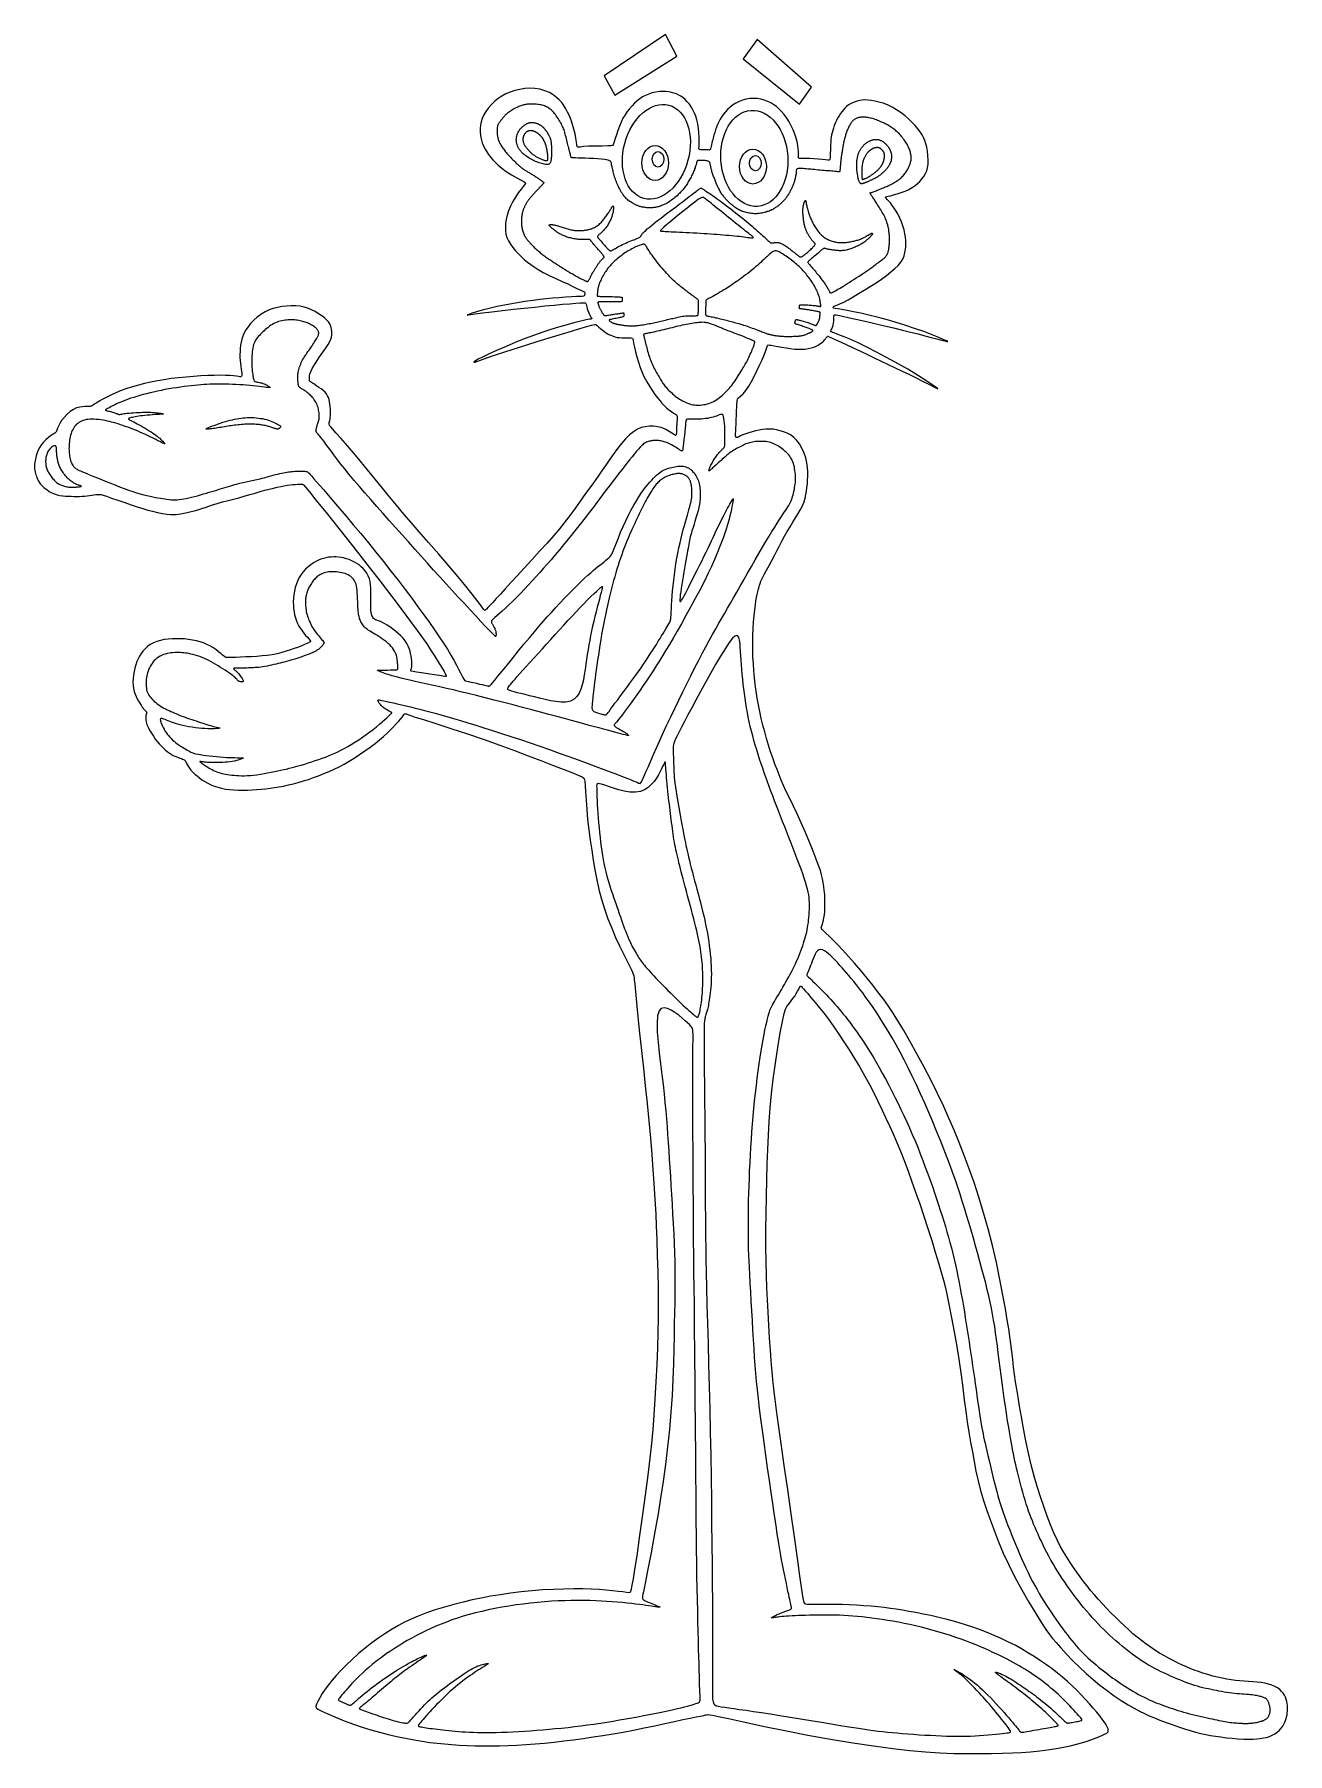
# Model space of a CAD drawing. Extents: x 22 to 188, y 36 to 263.
import ezdxf

# ---------------------------------------------------------------- set-up
doc = ezdxf.new("R2010")
doc.units = 0
doc.layers.add('1', color=7, linetype='Continuous')

msp = doc.modelspace()

# ---------------------------------------------------------------- linework, layer by layer
at = {"layer": '1', "color": 7, "linetype": 'Continuous'}
for points in [[(105.61, 263.35), (97.51, 257.86), (98.91, 255.3), (107.13, 260.46)], [(124.94, 256.38), (117.73, 262.66), (115.88, 260.1), (123.36, 254.12)], [(114.92, 210.14), (114.9, 210.43), (114.93, 211.07), (114.96, 212.13), (115, 213.33), (115.04, 214.35), (115.08, 214.93), (115.15, 215.2), (115.29, 215.35), (115.55, 215.57), (115.88, 215.88), (116.25, 216.32), (116.63, 216.86), (117, 217.49), (117.36, 218.17), (117.71, 218.88), (118.03, 219.58), (118.34, 220.27), (118.61, 220.9), (118.83, 221.45), (118.99, 221.87), (119.08, 222.12), (119.12, 222.25), (119.16, 222.3), (119.22, 222.32), (119.36, 222.31), (119.6, 222.28), (119.98, 222.21), (120.46, 222.11), (121, 222.01), (121.56, 221.92), (122.12, 221.84), (122.66, 221.78), (123.16, 221.75), (123.63, 221.75), (124.08, 221.78), (124.5, 221.84), (124.89, 221.92), (125.24, 222.03), (125.55, 222.16), (125.82, 222.31), (126.05, 222.45), (126.25, 222.6), (126.41, 222.73), (126.54, 222.86), (126.66, 222.99), (126.76, 223.11), (126.84, 223.22), (126.92, 223.32), (126.98, 223.4), (127.02, 223.46), (127.07, 223.47), (127.25, 223.4), (127.67, 223.2), (128.43, 222.85), (129.41, 222.4), (130.45, 221.92), (131.42, 221.48), (132.33, 221.06), (133.22, 220.63), (134.15, 220.19), (135.08, 219.73), (136, 219.28), (136.9, 218.86), (137.79, 218.44), (138.69, 218.01), (139.61, 217.55), (140.45, 217.12), (141.1, 216.78), (141.47, 216.59), (141.62, 216.52), (141.64, 216.52), (141.59, 216.56), (141.4, 216.71), (140.96, 217.01), (140.19, 217.53), (139.08, 218.24), (137.66, 219.1), (135.99, 220.06), (134.2, 221.03), (132.49, 221.91), (131.01, 222.62), (129.82, 223.15), (128.91, 223.52), (128.31, 223.76), (127.94, 223.9), (127.72, 223.98), (127.58, 224.04), (127.49, 224.08), (127.45, 224.12), (127.45, 224.16), (127.48, 224.22), (127.53, 224.31), (127.61, 224.46), (127.69, 224.66), (127.77, 224.91), (127.83, 225.19), (127.88, 225.48), (127.9, 225.75), (127.9, 225.96), (127.89, 226.12), (127.89, 226.23), (127.94, 226.3), (128.2, 226.29), (128.83, 226.17), (129.95, 225.92), (131.39, 225.59), (132.94, 225.22), (134.4, 224.88), (135.75, 224.56), (136.96, 224.27), (138.03, 224.01), (139.01, 223.77), (139.91, 223.54), (140.76, 223.31), (141.51, 223.11), (142.12, 222.95), (142.53, 222.85), (142.78, 222.79), (142.9, 222.77), (142.93, 222.77), (142.8, 222.84), (142.43, 223), (141.77, 223.28), (140.87, 223.65), (139.77, 224.08), (138.56, 224.51), (137.28, 224.93), (136, 225.33), (134.78, 225.69), (133.61, 226), (132.5, 226.27), (131.44, 226.51), (130.47, 226.71), (129.62, 226.87), (128.93, 226.99), (128.4, 227.08), (128.04, 227.14), (127.85, 227.19), (127.77, 227.23), (127.76, 227.27), (127.77, 227.32), (127.83, 227.39), (127.99, 227.47), (128.27, 227.58), (128.68, 227.74), (129.18, 227.97), (129.76, 228.28), (130.42, 228.66), (131.14, 229.1), (131.91, 229.55), (132.7, 230.03), (133.46, 230.51), (134.17, 231), (134.82, 231.49), (135.41, 231.96), (135.93, 232.4), (136.38, 232.82), (136.73, 233.24), (136.99, 233.67), (137.16, 234.1), (137.28, 234.53), (137.35, 234.94), (137.39, 235.33), (137.41, 235.73), (137.39, 236.13), (137.35, 236.56), (137.28, 237.02), (137.17, 237.52), (137.02, 238.04), (136.83, 238.57), (136.61, 239.08), (136.37, 239.55), (136.11, 240), (135.85, 240.4), (135.6, 240.76), (135.35, 241.08), (135.12, 241.34), (134.92, 241.54), (134.78, 241.69), (134.7, 241.78), (134.7, 241.84), (134.75, 241.88), (134.87, 241.92), (135.06, 241.97), (135.35, 242.04), (135.76, 242.14), (136.24, 242.27), (136.77, 242.44), (137.29, 242.64), (137.78, 242.87), (138.23, 243.11), (138.61, 243.37), (138.95, 243.64), (139.25, 243.93), (139.52, 244.25), (139.77, 244.59), (139.99, 244.95), (140.16, 245.31), (140.28, 245.72), (140.35, 246.19), (140.36, 246.75), (140.32, 247.35), (140.25, 247.93), (140.15, 248.45), (140.04, 248.91), (139.9, 249.33), (139.74, 249.72), (139.54, 250.09), (139.29, 250.47), (138.99, 250.87), (138.63, 251.29), (138.22, 251.72), (137.78, 252.15), (137.29, 252.59), (136.76, 253), (136.18, 253.39), (135.58, 253.74), (134.97, 254.03), (134.38, 254.24), (133.82, 254.4), (133.29, 254.51), (132.8, 254.6), (132.36, 254.67), (131.98, 254.7), (131.64, 254.68), (131.31, 254.63), (130.97, 254.53), (130.57, 254.39), (130.17, 254.22), (129.82, 254.03), (129.55, 253.83), (129.34, 253.62), (129.15, 253.4), (128.96, 253.16), (128.77, 252.9), (128.57, 252.61), (128.38, 252.29), (128.21, 251.95), (128.05, 251.62), (127.93, 251.29), (127.83, 250.97), (127.74, 250.66), (127.66, 250.36), (127.59, 250.06), (127.53, 249.77), (127.5, 249.48), (127.47, 249.14), (127.45, 248.7), (127.43, 248.14), (127.41, 247.55), (127.39, 247.08), (127.35, 246.82), (127.26, 246.73), (127.07, 246.74), (126.76, 246.78), (126.32, 246.82), (125.8, 246.87), (125.23, 246.91), (124.66, 246.94), (124.15, 246.96), (123.76, 246.96), (123.48, 246.96), (123.32, 246.96), (123.24, 246.98), (123.22, 247.04), (123.22, 247.15), (123.23, 247.32), (123.22, 247.56), (123.2, 247.87), (123.17, 248.24), (123.1, 248.67), (123.01, 249.15), (122.88, 249.65), (122.71, 250.18), (122.5, 250.72), (122.25, 251.26), (121.96, 251.8), (121.65, 252.3), (121.32, 252.76), (120.98, 253.16), (120.63, 253.51), (120.29, 253.81), (119.94, 254.06), (119.56, 254.29), (119.14, 254.49), (118.69, 254.66), (118.22, 254.79), (117.73, 254.86), (117.24, 254.89), (116.76, 254.86), (116.28, 254.79), (115.82, 254.68), (115.36, 254.5), (114.91, 254.27), (114.49, 254), (114.12, 253.71), (113.81, 253.41), (113.54, 253.11), (113.31, 252.8), (113.08, 252.48), (112.87, 252.15), (112.68, 251.81), (112.51, 251.46), (112.38, 251.11), (112.25, 250.75), (112.13, 250.39), (112.03, 250.03), (111.93, 249.67), (111.84, 249.33), (111.77, 249.02), (111.71, 248.75), (111.66, 248.54), (111.62, 248.38), (111.58, 248.26), (111.56, 248.17), (111.53, 248.11), (111.49, 248.08), (111.43, 248.07), (111.32, 248.08), (111.14, 248.09), (110.87, 248.1), (110.57, 248.1), (110.31, 248.11), (110.15, 248.12), (110.07, 248.15), (110.05, 248.21), (110.05, 248.31), (110.06, 248.48), (110.07, 248.78), (110.07, 249.2), (110.06, 249.74), (110.03, 250.33), (109.97, 250.93), (109.88, 251.51), (109.76, 252.05), (109.62, 252.53), (109.45, 252.96), (109.25, 253.36), (109.03, 253.76), (108.78, 254.13), (108.51, 254.46), (108.24, 254.73), (107.96, 254.97), (107.67, 255.17), (107.37, 255.34), (107.06, 255.49), (106.74, 255.6), (106.41, 255.69), (106.06, 255.75), (105.68, 255.79), (105.27, 255.8), (104.82, 255.79), (104.35, 255.73), (103.88, 255.62), (103.42, 255.47), (102.98, 255.29), (102.58, 255.08), (102.22, 254.85), (101.87, 254.58), (101.53, 254.26), (101.2, 253.9), (100.88, 253.53), (100.57, 253.14), (100.28, 252.73), (100.01, 252.28), (99.76, 251.77), (99.54, 251.22), (99.33, 250.65), (99.13, 250.09), (98.96, 249.58), (98.84, 249.17), (98.76, 248.91), (98.72, 248.77), (98.69, 248.69), (98.64, 248.65), (98.45, 248.62), (98.01, 248.61), (97.25, 248.6), (96.32, 248.59), (95.45, 248.56), (94.81, 248.52), (94.4, 248.47), (94.15, 248.43), (94.01, 248.44), (93.94, 248.53), (93.91, 248.75), (93.86, 249.12), (93.79, 249.62), (93.68, 250.2), (93.53, 250.81), (93.34, 251.43), (93.14, 252.02), (92.92, 252.57), (92.69, 253.07), (92.45, 253.53), (92.19, 253.95), (91.91, 254.33), (91.58, 254.69), (91.22, 255.03), (90.79, 255.35), (90.28, 255.65), (89.68, 255.9), (89.02, 256.1), (88.35, 256.22), (87.68, 256.25), (87.02, 256.2), (86.37, 256.08), (85.73, 255.92), (85.11, 255.72), (84.53, 255.48), (84.01, 255.2), (83.53, 254.88), (83.08, 254.51), (82.65, 254.09), (82.24, 253.64), (81.89, 253.17), (81.61, 252.7), (81.41, 252.24), (81.26, 251.79), (81.17, 251.34), (81.13, 250.91), (81.13, 250.46), (81.16, 250.01), (81.25, 249.53), (81.4, 249.03), (81.63, 248.49), (81.91, 247.96), (82.21, 247.49), (82.5, 247.11), (82.79, 246.79), (83.12, 246.46), (83.51, 246.09), (83.98, 245.68), (84.57, 245.24), (85.26, 244.81), (85.96, 244.41), (86.55, 244.1), (86.92, 243.9), (87.09, 243.77), (87.11, 243.65), (87.01, 243.48), (86.81, 243.23), (86.53, 242.88), (86.17, 242.42), (85.79, 241.86), (85.43, 241.26), (85.12, 240.65), (84.88, 240.05), (84.69, 239.47), (84.57, 238.91), (84.5, 238.39), (84.47, 237.89), (84.48, 237.41), (84.54, 236.96), (84.67, 236.52), (84.87, 236.08), (85.13, 235.64), (85.45, 235.2), (85.8, 234.77), (86.19, 234.34), (86.59, 233.94), (86.99, 233.58), (87.4, 233.25), (87.82, 232.94), (88.27, 232.62), (88.8, 232.28), (89.45, 231.91), (90.25, 231.51), (91.13, 231.1), (91.98, 230.71), (92.7, 230.37), (93.31, 230.07), (93.81, 229.83), (94.22, 229.64), (94.54, 229.5), (94.77, 229.39), (94.9, 229.32), (94.96, 229.26), (94.98, 229.18), (94.97, 229.08), (94.94, 228.96), (94.91, 228.85), (94.86, 228.79), (94.77, 228.75), (94.6, 228.74), (94.31, 228.72), (93.88, 228.7), (93.26, 228.67), (92.47, 228.62), (91.57, 228.56), (90.68, 228.5), (89.86, 228.42), (89.04, 228.33), (88.12, 228.2), (87.02, 228.04), (85.81, 227.83), (84.57, 227.61), (83.39, 227.38), (82.32, 227.14), (81.4, 226.91), (80.65, 226.7), (80.08, 226.51), (79.7, 226.38), (79.49, 226.3), (79.42, 226.26), (79.46, 226.26), (79.59, 226.28), (79.89, 226.32), (80.49, 226.41), (81.45, 226.54), (82.69, 226.7), (84.08, 226.87), (85.52, 227.04), (86.95, 227.19), (88.34, 227.33), (89.66, 227.47), (90.9, 227.59), (92.02, 227.69), (92.99, 227.77), (93.78, 227.83), (94.37, 227.87), (94.73, 227.88), (94.92, 227.87), (95.02, 227.86), (95.07, 227.83), (95.11, 227.79), (95.14, 227.69), (95.18, 227.54), (95.22, 227.34), (95.29, 227.11), (95.37, 226.87), (95.46, 226.64), (95.55, 226.42), (95.63, 226.24), (95.71, 226.09), (95.77, 225.98), (95.83, 225.9), (95.86, 225.84), (95.88, 225.8), (95.89, 225.78), (95.87, 225.76), (95.84, 225.75), (95.78, 225.74), (95.59, 225.71), (95.16, 225.62), (94.44, 225.45), (93.5, 225.22), (92.47, 224.95), (91.47, 224.67), (90.46, 224.36), (89.42, 224.01), (88.3, 223.61), (87.1, 223.16), (85.85, 222.67), (84.55, 222.13), (83.31, 221.6), (82.24, 221.11), (81.42, 220.72), (80.85, 220.42), (80.5, 220.22), (80.34, 220.1), (80.31, 220.04), (80.37, 220.03), (80.46, 220.06), (80.7, 220.14), (81.18, 220.32), (82.02, 220.61), (83.15, 220.99), (84.53, 221.45), (86.07, 221.95), (87.68, 222.47), (89.25, 222.96), (90.7, 223.41), (92.02, 223.8), (93.22, 224.16), (94.31, 224.48), (95.21, 224.74), (95.86, 224.93), (96.23, 225.01), (96.41, 225.01), (96.52, 224.94), (96.65, 224.83), (96.83, 224.67), (97.03, 224.49), (97.24, 224.31), (97.46, 224.13), (97.69, 223.97), (97.91, 223.83), (98.13, 223.71), (98.38, 223.6), (98.64, 223.5), (98.93, 223.4), (99.23, 223.32), (99.55, 223.28), (99.87, 223.25), (100.21, 223.25), (100.56, 223.25), (100.87, 223.26), (101.11, 223.25), (101.25, 223.23), (101.31, 223.14), (101.35, 222.92), (101.42, 222.55), (101.53, 222.04), (101.67, 221.42), (101.84, 220.74), (102.05, 220.04), (102.28, 219.34), (102.54, 218.69), (102.83, 218.07), (103.16, 217.46), (103.52, 216.85), (103.89, 216.27), (104.24, 215.75), (104.56, 215.32), (104.86, 214.96), (105.15, 214.63), (105.45, 214.32), (105.76, 214.02), (106.08, 213.75), (106.4, 213.52), (106.7, 213.32), (106.93, 213.18), (107.08, 213.07), (107.15, 212.91), (107.16, 212.58), (107.14, 212.01), (107.1, 211.36), (107.06, 210.8), (107.02, 210.48), (106.99, 210.37), (106.93, 210.37), (106.84, 210.42), (106.69, 210.51), (106.45, 210.67), (106.1, 210.89), (105.67, 211.14), (105.17, 211.35), (104.63, 211.5), (104.06, 211.57), (103.5, 211.58), (102.96, 211.52), (102.43, 211.39), (101.91, 211.18), (101.39, 210.85), (100.88, 210.43), (100.36, 209.91), (99.83, 209.31), (99.28, 208.62), (98.72, 207.86), (98.28, 207.24), (97.81, 206.55), (97.26, 205.77), (96.62, 204.86), (95.87, 203.8), (95.06, 202.67), (94.24, 201.55), (93.49, 200.51), (92.84, 199.62), (92.23, 198.82), (91.6, 198.02), (90.86, 197.15), (89.97, 196.14), (88.98, 195.05), (87.94, 193.92), (86.93, 192.83), (86.01, 191.82), (85.18, 190.91), (84.45, 190.11), (83.8, 189.4), (83.25, 188.8), (82.79, 188.31), (82.42, 187.91), (82.15, 187.62), (81.96, 187.42), (81.85, 187.31), (81.78, 187.26), (81.74, 187.25), (81.7, 187.28), (81.62, 187.38), (81.46, 187.6), (81.17, 187.99), (80.71, 188.59), (80.08, 189.41), (79.25, 190.44), (78.22, 191.69), (76.99, 193.13), (75.65, 194.67), (74.31, 196.2), (73.08, 197.62), (72.02, 198.85), (71.06, 199.98), (70.08, 201.15), (68.97, 202.49), (67.65, 204.1), (66.23, 205.83), (64.85, 207.5), (63.64, 208.93), (62.72, 209.99), (62.07, 210.72), (61.64, 211.19), (61.37, 211.49), (61.22, 211.69), (61.16, 211.84), (61.16, 211.95), (61.18, 212.06), (61.22, 212.19), (61.26, 212.35), (61.29, 212.53), (61.32, 212.75), (61.34, 213), (61.35, 213.28), (61.35, 213.58), (61.34, 213.88), (61.32, 214.2), (61.28, 214.51), (61.23, 214.81), (61.17, 215.09), (61.08, 215.36), (60.97, 215.61), (60.82, 215.85), (60.62, 216.07), (60.37, 216.29), (60.1, 216.5), (59.81, 216.69), (59.55, 216.87), (59.32, 217.03), (59.13, 217.16), (58.97, 217.27), (58.84, 217.36), (58.75, 217.43), (58.67, 217.48), (58.62, 217.53), (58.58, 217.59), (58.56, 217.67), (58.55, 217.77), (58.55, 217.88), (58.56, 218.01), (58.57, 218.15), (58.59, 218.3), (58.62, 218.47), (58.69, 218.67), (58.78, 218.91), (58.93, 219.2), (59.14, 219.56), (59.44, 220.03), (59.82, 220.6), (60.26, 221.22), (60.68, 221.84), (61.04, 222.37), (61.27, 222.79), (61.41, 223.1), (61.48, 223.36), (61.51, 223.6), (61.51, 223.85), (61.51, 224.12), (61.48, 224.38), (61.43, 224.64), (61.36, 224.88), (61.26, 225.12), (61.1, 225.35), (60.87, 225.6), (60.56, 225.88), (60.18, 226.17), (59.76, 226.45), (59.31, 226.72), (58.84, 226.96), (58.36, 227.17), (57.86, 227.33), (57.33, 227.44), (56.75, 227.49), (56.15, 227.5), (55.54, 227.46), (54.94, 227.39), (54.35, 227.28), (53.78, 227.13), (53.23, 226.94), (52.69, 226.68), (52.16, 226.35), (51.66, 225.98), (51.2, 225.57), (50.79, 225.15), (50.45, 224.73), (50.17, 224.31), (49.95, 223.9), (49.78, 223.49), (49.64, 223.08), (49.55, 222.67), (49.47, 222.27), (49.42, 221.87), (49.39, 221.46), (49.37, 221.06), (49.37, 220.66), (49.4, 220.26), (49.44, 219.86), (49.5, 219.47), (49.56, 219.12), (49.6, 218.82), (49.62, 218.58), (49.63, 218.4), (49.62, 218.27), (49.59, 218.18), (49.56, 218.13), (49.49, 218.11), (49.38, 218.11), (49.18, 218.14), (48.9, 218.18), (48.52, 218.23), (48.03, 218.27), (47.45, 218.3), (46.76, 218.31), (45.98, 218.3), (45.13, 218.27), (44.21, 218.22), (43.25, 218.16), (42.26, 218.08), (41.27, 217.98), (40.3, 217.87), (39.36, 217.73), (38.47, 217.58), (37.6, 217.41), (36.77, 217.22), (35.96, 217.02), (35.18, 216.8), (34.43, 216.56), (33.69, 216.29), (32.97, 215.99), (32.3, 215.68), (31.69, 215.38), (31.17, 215.1), (30.76, 214.87), (30.45, 214.68), (30.21, 214.52), (30.02, 214.4), (29.88, 214.31), (29.77, 214.25), (29.66, 214.21), (29.56, 214.19), (29.45, 214.18), (29.31, 214.18), (29.13, 214.18), (28.89, 214.18), (28.57, 214.16), (28.2, 214.11), (27.79, 214), (27.36, 213.81), (26.93, 213.52), (26.51, 213.15), (26.13, 212.75), (25.81, 212.34), (25.56, 211.95), (25.38, 211.6), (25.25, 211.31), (25.17, 211.08), (25.11, 210.92), (25.07, 210.82), (25.04, 210.76), (25.01, 210.73), (24.97, 210.7), (24.9, 210.66), (24.78, 210.59), (24.6, 210.48), (24.35, 210.3), (24.05, 210.07), (23.74, 209.79), (23.43, 209.49), (23.16, 209.16), (22.93, 208.83), (22.75, 208.5), (22.61, 208.19), (22.51, 207.92), (22.44, 207.67), (22.4, 207.44), (22.36, 207.21), (22.31, 206.99), (22.27, 206.77), (22.23, 206.55), (22.21, 206.33), (22.2, 206.12), (22.22, 205.91), (22.25, 205.71), (22.29, 205.52), (22.34, 205.34), (22.41, 205.16), (22.47, 204.98), (22.54, 204.8), (22.61, 204.6), (22.7, 204.4), (22.82, 204.18), (22.99, 203.95), (23.23, 203.7), (23.51, 203.44), (23.83, 203.2), (24.17, 202.97), (24.52, 202.78), (24.87, 202.63), (25.23, 202.51), (25.59, 202.42), (25.95, 202.37), (26.32, 202.34), (26.68, 202.32), (27.05, 202.32), (27.41, 202.31), (27.78, 202.3), (28.15, 202.3), (28.51, 202.32), (28.86, 202.35), (29.19, 202.39), (29.51, 202.43), (29.8, 202.47), (30.07, 202.51), (30.32, 202.54), (30.53, 202.56), (30.7, 202.58), (30.84, 202.58), (31.02, 202.54), (31.29, 202.46), (31.75, 202.32), (32.42, 202.09), (33.24, 201.81), (34.14, 201.51), (35.02, 201.21), (35.81, 200.94), (36.53, 200.71), (37.19, 200.51), (37.84, 200.34), (38.5, 200.19), (39.13, 200.07), (39.71, 199.98), (40.21, 199.93), (40.6, 199.91), (40.93, 199.93), (41.23, 199.97), (41.55, 200.02), (41.94, 200.09), (42.4, 200.18), (42.93, 200.3), (43.53, 200.46), (44.19, 200.66), (44.9, 200.89), (45.63, 201.13), (46.36, 201.36), (47.08, 201.57), (47.8, 201.77), (48.51, 201.95), (49.22, 202.14), (49.95, 202.34), (50.67, 202.55), (51.38, 202.75), (52.05, 202.94), (52.68, 203.11), (53.26, 203.26), (53.81, 203.39), (54.31, 203.51), (54.78, 203.62), (55.22, 203.7), (55.63, 203.78), (56.01, 203.83), (56.37, 203.88), (56.71, 203.9), (57, 203.92), (57.23, 203.93), (57.41, 203.93), (57.55, 203.93), (57.65, 203.91), (57.73, 203.86), (57.84, 203.77), (58.07, 203.5), (58.56, 202.89), (59.43, 201.81), (60.76, 200.16), (62.44, 198.07), (64.3, 195.74), (66.17, 193.37), (67.91, 191.12), (69.46, 189.08), (70.82, 187.28), (71.93, 185.77), (72.81, 184.58), (73.49, 183.62), (74.06, 182.81), (74.57, 182.04), (75.09, 181.24), (75.58, 180.45), (76.02, 179.74), (76.35, 179.17), (76.54, 178.81), (76.63, 178.61), (76.64, 178.53), (76.62, 178.51), (76.57, 178.51), (76.45, 178.52), (76.19, 178.56), (75.74, 178.64), (75.04, 178.74), (74.21, 178.87), (73.39, 178.99), (72.7, 179.1), (72.26, 179.17), (72.03, 179.23), (71.96, 179.28), (71.96, 179.36), (72, 179.47), (72.04, 179.61), (72.08, 179.8), (72.11, 180.02), (72.11, 180.28), (72.09, 180.57), (72.05, 180.88), (72, 181.21), (71.94, 181.54), (71.86, 181.87), (71.76, 182.2), (71.62, 182.54), (71.44, 182.88), (71.21, 183.22), (70.95, 183.56), (70.64, 183.89), (70.3, 184.21), (69.93, 184.52), (69.56, 184.8), (69.19, 185.06), (68.84, 185.28), (68.51, 185.48), (68.21, 185.64), (67.94, 185.77), (67.7, 185.86), (67.49, 185.94), (67.31, 186.01), (67.16, 186.08), (67.04, 186.18), (66.95, 186.29), (66.88, 186.43), (66.82, 186.58), (66.77, 186.76), (66.72, 186.99), (66.69, 187.27), (66.67, 187.64), (66.66, 188.1), (66.66, 188.63), (66.67, 189.18), (66.67, 189.71), (66.66, 190.2), (66.64, 190.64), (66.58, 191.05), (66.48, 191.43), (66.33, 191.8), (66.14, 192.15), (65.91, 192.47), (65.66, 192.76), (65.4, 193.02), (65.12, 193.25), (64.82, 193.46), (64.51, 193.64), (64.16, 193.81), (63.8, 193.95), (63.44, 194.07), (63.08, 194.17), (62.74, 194.24), (62.42, 194.28), (62.09, 194.31), (61.77, 194.31), (61.43, 194.29), (61.08, 194.26), (60.74, 194.2), (60.4, 194.12), (60.07, 194.02), (59.75, 193.89), (59.43, 193.72), (59.09, 193.52), (58.75, 193.28), (58.4, 193), (58.06, 192.69), (57.74, 192.35), (57.46, 191.98), (57.22, 191.59), (57.01, 191.18), (56.84, 190.74), (56.69, 190.28), (56.58, 189.8), (56.5, 189.32), (56.45, 188.84), (56.43, 188.38), (56.44, 187.92), (56.47, 187.49), (56.53, 187.06), (56.61, 186.65), (56.71, 186.26), (56.84, 185.88), (56.99, 185.52), (57.17, 185.17), (57.37, 184.84), (57.59, 184.53), (57.83, 184.23), (58.06, 183.95), (58.29, 183.69), (58.48, 183.48), (58.62, 183.31), (58.7, 183.2), (58.71, 183.13), (58.68, 183.08), (58.59, 183.04), (58.47, 182.98), (58.31, 182.91), (58.12, 182.82), (57.89, 182.73), (57.63, 182.62), (57.33, 182.49), (56.97, 182.35), (56.55, 182.2), (56.06, 182.02), (55.5, 181.84), (54.91, 181.67), (54.28, 181.51), (53.64, 181.39), (52.99, 181.3), (52.31, 181.23), (51.6, 181.17), (50.86, 181.13), (50.12, 181.09), (49.44, 181.06), (48.85, 181.04), (48.39, 181.02), (48.05, 181.01), (47.8, 181.01), (47.62, 181.01), (47.5, 181.04), (47.39, 181.09), (47.27, 181.18), (47.09, 181.33), (46.85, 181.54), (46.54, 181.79), (46.18, 182.06), (45.8, 182.33), (45.41, 182.56), (45, 182.76), (44.57, 182.94), (44.11, 183.09), (43.63, 183.21), (43.11, 183.32), (42.58, 183.4), (42.04, 183.47), (41.5, 183.5), (40.96, 183.51), (40.43, 183.5), (39.9, 183.46), (39.37, 183.39), (38.87, 183.28), (38.38, 183.14), (37.93, 182.96), (37.53, 182.73), (37.16, 182.46), (36.83, 182.16), (36.55, 181.86), (36.3, 181.54), (36.09, 181.21), (35.91, 180.86), (35.75, 180.49), (35.61, 180.07), (35.48, 179.63), (35.38, 179.17), (35.3, 178.7), (35.25, 178.23), (35.24, 177.77), (35.26, 177.33), (35.31, 176.92), (35.39, 176.54), (35.51, 176.19), (35.64, 175.87), (35.8, 175.56), (35.96, 175.25), (36.13, 174.97), (36.3, 174.71), (36.45, 174.48), (36.6, 174.29), (36.73, 174.14), (36.84, 174.03), (36.93, 173.95), (36.99, 173.89), (37.03, 173.84), (37.05, 173.8), (37.04, 173.73), (37.01, 173.64), (36.97, 173.51), (36.93, 173.34), (36.92, 173.12), (36.94, 172.85), (36.99, 172.54), (37.09, 172.19), (37.24, 171.82), (37.44, 171.42), (37.67, 171.02), (37.93, 170.62), (38.19, 170.25), (38.45, 169.92), (38.71, 169.61), (38.97, 169.34), (39.23, 169.08), (39.5, 168.84), (39.77, 168.61), (40.03, 168.41), (40.29, 168.24), (40.55, 168.09), (40.79, 167.97), (41.02, 167.88), (41.24, 167.79), (41.45, 167.72), (41.64, 167.66), (41.8, 167.61), (41.93, 167.56), (42.02, 167.52), (42.09, 167.47), (42.15, 167.39), (42.21, 167.28), (42.29, 167.11), (42.4, 166.89), (42.53, 166.65), (42.7, 166.4), (42.9, 166.14), (43.14, 165.89), (43.41, 165.63), (43.71, 165.38), (44.02, 165.12), (44.36, 164.87), (44.73, 164.63), (45.12, 164.4), (45.55, 164.2), (46, 164.02), (46.47, 163.87), (46.96, 163.74), (47.47, 163.64), (48, 163.57), (48.55, 163.53), (49.13, 163.5), (49.74, 163.5), (50.37, 163.51), (51, 163.54), (51.62, 163.58), (52.21, 163.62), (52.78, 163.68), (53.35, 163.74), (53.93, 163.83), (54.53, 163.92), (55.15, 164.04), (55.79, 164.18), (56.44, 164.33), (57.09, 164.51), (57.76, 164.71), (58.43, 164.92), (59.1, 165.16), (59.78, 165.41), (60.47, 165.68), (61.15, 165.96), (61.82, 166.27), (62.48, 166.59), (63.14, 166.94), (63.8, 167.31), (64.49, 167.73), (65.19, 168.19), (65.9, 168.67), (66.59, 169.17), (67.23, 169.66), (67.82, 170.14), (68.35, 170.6), (68.83, 171.03), (69.27, 171.46), (69.68, 171.87), (70.04, 172.25), (70.36, 172.59), (70.61, 172.89), (70.8, 173.13), (70.94, 173.32), (71.03, 173.46), (71.1, 173.55), (71.16, 173.6), (71.22, 173.61), (71.3, 173.6), (71.41, 173.56), (71.57, 173.49), (71.92, 173.37), (72.56, 173.16), (73.65, 172.81), (75.25, 172.3), (77.24, 171.66), (79.44, 170.95), (81.65, 170.2), (83.74, 169.46), (85.68, 168.74), (87.48, 168.05), (89.16, 167.41), (90.71, 166.81), (92.09, 166.28), (93.23, 165.83), (94.08, 165.49), (94.61, 165.25), (94.88, 165.02), (94.98, 164.68), (95.02, 164.13), (95.06, 163.29), (95.12, 162.2), (95.21, 160.94), (95.33, 159.61), (95.49, 158.25), (95.67, 156.9), (95.87, 155.56), (96.08, 154.24), (96.29, 152.95), (96.53, 151.66), (96.81, 150.38), (97.15, 149.1), (97.55, 147.8), (98.02, 146.5), (98.52, 145.25), (99.04, 144.05), (99.55, 142.94), (100.04, 141.94), (100.47, 141.07), (100.83, 140.37), (101.08, 139.83), (101.26, 139.45), (101.36, 139.17), (101.43, 138.96), (101.47, 138.76), (101.5, 138.45), (101.56, 137.88), (101.65, 136.91), (101.79, 135.43), (101.99, 133.55), (102.21, 131.38), (102.45, 129.08), (102.71, 126.75), (102.96, 124.42), (103.2, 122.11), (103.43, 119.8), (103.63, 117.53), (103.81, 115.35), (103.96, 113.34), (104.08, 111.59), (104.18, 110.12), (104.26, 108.81), (104.33, 107.47), (104.4, 105.94), (104.47, 104.1), (104.54, 102.01), (104.6, 99.83), (104.65, 97.7), (104.67, 95.7), (104.67, 93.78), (104.63, 91.85), (104.57, 89.82), (104.48, 87.61), (104.37, 85.32), (104.23, 83.06), (104.09, 80.94), (103.94, 79.02), (103.77, 77.18), (103.55, 75.23), (103.28, 72.98), (102.93, 70.33), (102.55, 67.48), (102.16, 64.72), (101.82, 62.33), (101.54, 60.54), (101.34, 59.28), (101.19, 58.46), (101.09, 57.94), (101.01, 57.64), (100.92, 57.49), (100.75, 57.46), (100.46, 57.49), (100, 57.56), (99.38, 57.64), (98.63, 57.73), (97.78, 57.81), (96.85, 57.88), (95.82, 57.93), (94.71, 57.96), (93.5, 57.96), (92.19, 57.94), (90.81, 57.9), (89.38, 57.82), (87.95, 57.71), (86.53, 57.57), (85.14, 57.4), (83.8, 57.2), (82.51, 56.99), (81.27, 56.76), (80.06, 56.51), (78.87, 56.23), (77.66, 55.92), (76.43, 55.57), (75.2, 55.18), (74.02, 54.79), (72.94, 54.38), (71.99, 53.98), (71.14, 53.57), (70.33, 53.13), (69.51, 52.64), (68.64, 52.1), (67.74, 51.5), (66.83, 50.84), (65.92, 50.14), (65.04, 49.41), (64.21, 48.65), (63.43, 47.9), (62.73, 47.18), (62.1, 46.52), (61.55, 45.89), (61.07, 45.29), (60.64, 44.7), (60.26, 44.13), (59.94, 43.58), (59.68, 43.1), (59.5, 42.72), (59.4, 42.46), (59.45, 42.26), (59.69, 42.07), (60.19, 41.82), (60.99, 41.46), (62.01, 41.02), (63.17, 40.55), (64.38, 40.1), (65.55, 39.7), (66.69, 39.35), (67.82, 39.03), (68.95, 38.75), (70.11, 38.48), (71.26, 38.23), (72.39, 38.01), (73.47, 37.83), (74.49, 37.68), (75.46, 37.57), (76.41, 37.48), (77.37, 37.41), (78.37, 37.34), (79.4, 37.29), (80.45, 37.24), (81.52, 37.22), (82.6, 37.22), (83.7, 37.23), (84.82, 37.27), (85.98, 37.32), (87.17, 37.39), (88.39, 37.48), (89.64, 37.59), (90.9, 37.72), (92.17, 37.87), (93.46, 38.03), (94.75, 38.21), (96.05, 38.41), (97.36, 38.6), (98.69, 38.82), (100.03, 39.05), (101.41, 39.3), (102.82, 39.59), (104.21, 39.88), (105.56, 40.18), (106.81, 40.45), (107.92, 40.69), (108.88, 40.89), (109.67, 41.05), (110.27, 41.17), (110.69, 41.26), (110.96, 41.31), (111.14, 41.34), (111.29, 41.35), (111.47, 41.33), (111.86, 41.27), (112.62, 41.11), (113.94, 40.83), (115.95, 40.39), (118.5, 39.85), (121.39, 39.25), (124.44, 38.65), (127.45, 38.11), (130.37, 37.63), (133.12, 37.22), (135.66, 36.88), (137.94, 36.62), (140, 36.43), (141.91, 36.3), (143.72, 36.23), (145.47, 36.2), (147.15, 36.21), (148.73, 36.23), (150.18, 36.27), (151.48, 36.3), (152.7, 36.35), (153.89, 36.43), (155.12, 36.55), (156.43, 36.74), (157.78, 36.97), (159.1, 37.24), (160.3, 37.54), (161.35, 37.84), (162.21, 38.15), (162.9, 38.42), (163.41, 38.65), (163.75, 38.81), (163.96, 38.92), (164.07, 39.01), (164.12, 39.1), (164.14, 39.2), (164.14, 39.32), (164.12, 39.46), (164.06, 39.64), (163.96, 39.84), (163.82, 40.09), (163.62, 40.38), (163.36, 40.75), (163.02, 41.18), (162.63, 41.67), (162.18, 42.2), (161.68, 42.77), (161.15, 43.36), (160.59, 43.97), (160.01, 44.57), (159.4, 45.16), (158.77, 45.73), (158.12, 46.29), (157.44, 46.84), (156.72, 47.39), (155.97, 47.94), (155.18, 48.48), (154.37, 49.02), (153.54, 49.53), (152.7, 50.03), (151.83, 50.51), (150.9, 50.98), (149.89, 51.46), (148.78, 51.94), (147.6, 52.41), (146.38, 52.86), (145.17, 53.27), (143.99, 53.63), (142.85, 53.93), (141.75, 54.19), (140.69, 54.43), (139.68, 54.64), (138.72, 54.83), (137.8, 55), (136.94, 55.15), (136.13, 55.28), (135.35, 55.39), (134.55, 55.49), (133.71, 55.59), (132.8, 55.67), (131.84, 55.75), (130.87, 55.82), (129.91, 55.87), (128.99, 55.9), (128.12, 55.92), (127.3, 55.92), (126.54, 55.92), (125.84, 55.91), (125.24, 55.9), (124.74, 55.9), (124.36, 55.9), (124.12, 55.94), (123.96, 56.17), (123.83, 56.76), (123.66, 57.89), (123.4, 59.68), (123.07, 62.04), (122.68, 64.83), (122.24, 67.9), (121.78, 71.11), (121.33, 74.27), (120.92, 77.18), (120.57, 79.66), (120.31, 81.56), (120.12, 82.97), (120, 84.02), (119.9, 84.83), (119.82, 85.53), (119.75, 86.24), (119.68, 87.07), (119.6, 88.13), (119.5, 89.5), (119.39, 91.09), (119.28, 92.8), (119.18, 94.51), (119.09, 96.14), (119.02, 97.73), (118.96, 99.39), (118.92, 101.19), (118.9, 103.2), (118.91, 105.37), (118.92, 107.6), (118.96, 109.83), (119.01, 111.99), (119.07, 114.06), (119.15, 116.03), (119.24, 117.92), (119.34, 119.73), (119.48, 121.52), (119.65, 123.36), (119.87, 125.31), (120.16, 127.41), (120.48, 129.51), (120.79, 131.42), (121.08, 132.95), (121.31, 133.97), (121.49, 134.57), (121.66, 134.91), (121.84, 135.13), (122.04, 135.37), (122.26, 135.65), (122.48, 135.95), (122.71, 136.28), (122.91, 136.62), (123.09, 136.94), (123.25, 137.22), (123.36, 137.44), (123.44, 137.57), (123.5, 137.62), (123.55, 137.6), (123.61, 137.54), (123.71, 137.43), (123.86, 137.26), (124.09, 137), (124.42, 136.62), (124.86, 136.1), (125.4, 135.46), (126, 134.73), (126.63, 133.93), (127.26, 133.09), (127.9, 132.21), (128.55, 131.27), (129.22, 130.26), (129.92, 129.17), (130.63, 128.04), (131.32, 126.88), (131.98, 125.72), (132.6, 124.59), (133.17, 123.49), (133.7, 122.4), (134.22, 121.32), (134.73, 120.24), (135.24, 119.16), (135.73, 118.07), (136.21, 116.94), (136.69, 115.79), (137.16, 114.57), (137.65, 113.28), (138.16, 111.89), (138.69, 110.4), (139.24, 108.82), (139.79, 107.2), (140.32, 105.57), (140.82, 103.98), (141.29, 102.46), (141.7, 101.06), (142.06, 99.82), (142.36, 98.75), (142.62, 97.75), (142.87, 96.67), (143.14, 95.37), (143.45, 93.76), (143.79, 91.92), (144.12, 89.97), (144.43, 88.03), (144.69, 86.22), (144.91, 84.53), (145.12, 82.95), (145.32, 81.46), (145.52, 80.04), (145.74, 78.68), (145.96, 77.37), (146.19, 76.07), (146.42, 74.79), (146.67, 73.52), (146.95, 72.24), (147.28, 70.96), (147.66, 69.66), (148.1, 68.34), (148.58, 66.99), (149.1, 65.6), (149.66, 64.18), (150.28, 62.69), (150.99, 61.15), (151.79, 59.53), (152.71, 57.85), (153.67, 56.21), (154.57, 54.72), (155.34, 53.49), (155.92, 52.61), (156.37, 51.96), (156.79, 51.43), (157.27, 50.87), (157.89, 50.17), (158.64, 49.36), (159.47, 48.48), (160.35, 47.61), (161.24, 46.77), (162.14, 45.98), (163.06, 45.23), (163.99, 44.52), (164.94, 43.85), (165.88, 43.22), (166.77, 42.66), (167.58, 42.19), (168.29, 41.8), (168.94, 41.49), (169.58, 41.2), (170.25, 40.93), (170.99, 40.64), (171.79, 40.33), (172.61, 40.03), (173.43, 39.74), (174.22, 39.47), (174.97, 39.24), (175.69, 39.03), (176.37, 38.86), (177.03, 38.71), (177.67, 38.59), (178.32, 38.49), (179.02, 38.4), (179.77, 38.31), (180.54, 38.23), (181.3, 38.17), (182.03, 38.13), (182.67, 38.11), (183.25, 38.12), (183.77, 38.15), (184.25, 38.2), (184.68, 38.27), (185.08, 38.35), (185.46, 38.47), (185.82, 38.62), (186.17, 38.81), (186.49, 39.04), (186.78, 39.29), (187.03, 39.55), (187.23, 39.82), (187.38, 40.08), (187.49, 40.34), (187.59, 40.59), (187.66, 40.84), (187.73, 41.08), (187.78, 41.32), (187.82, 41.56), (187.85, 41.8), (187.86, 42.05), (187.86, 42.31), (187.85, 42.57), (187.81, 42.83), (187.75, 43.11), (187.66, 43.38), (187.56, 43.65), (187.43, 43.92), (187.26, 44.18), (187.06, 44.43), (186.82, 44.67), (186.52, 44.89), (186.18, 45.09), (185.78, 45.26), (185.35, 45.4), (184.87, 45.51), (184.36, 45.59), (183.82, 45.65), (183.27, 45.7), (182.7, 45.73), (182.13, 45.77), (181.55, 45.82), (180.97, 45.87), (180.4, 45.94), (179.81, 46.03), (179.22, 46.15), (178.6, 46.29), (177.96, 46.45), (177.31, 46.64), (176.67, 46.83), (176.07, 47.04), (175.52, 47.24), (175, 47.44), (174.49, 47.66), (173.97, 47.9), (173.41, 48.16), (172.81, 48.45), (172.2, 48.77), (171.57, 49.12), (170.94, 49.49), (170.31, 49.89), (169.7, 50.3), (169.1, 50.72), (168.53, 51.15), (167.98, 51.58), (167.42, 52.05), (166.86, 52.54), (166.28, 53.07), (165.69, 53.64), (165.1, 54.22), (164.51, 54.82), (163.94, 55.41), (163.38, 56.01), (162.84, 56.6), (162.32, 57.19), (161.82, 57.77), (161.35, 58.35), (160.89, 58.93), (160.43, 59.54), (159.98, 60.16), (159.54, 60.8), (159.1, 61.46), (158.67, 62.15), (158.24, 62.86), (157.81, 63.63), (157.39, 64.46), (156.95, 65.39), (156.51, 66.44), (156.07, 67.59), (155.62, 68.83), (155.19, 70.13), (154.76, 71.48), (154.36, 72.88), (153.97, 74.35), (153.61, 75.9), (153.26, 77.52), (152.95, 79.15), (152.67, 80.7), (152.43, 82.11), (152.23, 83.31), (152.06, 84.36), (151.91, 85.32), (151.77, 86.27), (151.64, 87.27), (151.52, 88.3), (151.39, 89.33), (151.26, 90.33), (151.14, 91.3), (150.99, 92.32), (150.8, 93.5), (150.55, 94.96), (150.22, 96.77), (149.82, 98.85), (149.36, 101.08), (148.84, 103.35), (148.28, 105.55), (147.68, 107.67), (147.05, 109.7), (146.41, 111.64), (145.76, 113.48), (145.11, 115.24), (144.44, 116.93), (143.77, 118.57), (143.08, 120.18), (142.36, 121.78), (141.58, 123.42), (140.74, 125.12), (139.81, 126.89), (138.86, 128.67), (137.93, 130.35), (137.08, 131.83), (136.36, 133.04), (135.72, 134.05), (135.12, 134.94), (134.49, 135.82), (133.8, 136.74), (133.04, 137.72), (132.24, 138.71), (131.43, 139.69), (130.61, 140.64), (129.82, 141.54), (129.07, 142.36), (128.37, 143.09), (127.76, 143.7), (127.24, 144.2), (126.82, 144.6), (126.52, 144.89), (126.33, 145.09), (126.24, 145.22), (126.22, 145.33), (126.25, 145.44), (126.3, 145.58), (126.36, 145.77), (126.44, 146.01), (126.51, 146.3), (126.57, 146.63), (126.63, 147.01), (126.67, 147.42), (126.7, 147.86), (126.71, 148.31), (126.71, 148.78), (126.69, 149.26), (126.67, 149.75), (126.62, 150.25), (126.57, 150.77), (126.49, 151.28), (126.4, 151.79), (126.27, 152.3), (126.1, 152.87), (125.86, 153.54), (125.55, 154.38), (125.14, 155.44), (124.66, 156.64), (124.14, 157.92), (123.58, 159.18), (123.03, 160.37), (122.5, 161.47), (122.01, 162.46), (121.58, 163.34), (121.22, 164.12), (120.91, 164.83), (120.64, 165.51), (120.37, 166.21), (120.1, 166.95), (119.81, 167.75), (119.52, 168.57), (119.25, 169.43), (118.98, 170.31), (118.74, 171.19), (118.51, 172.09), (118.29, 172.98), (118.09, 173.88), (117.91, 174.77), (117.74, 175.66), (117.6, 176.56), (117.48, 177.45), (117.38, 178.36), (117.3, 179.27), (117.24, 180.19), (117.19, 181.13), (117.16, 182.07), (117.15, 183.01), (117.16, 183.95), (117.2, 184.87), (117.27, 185.75), (117.34, 186.57), (117.42, 187.31), (117.51, 187.96), (117.59, 188.51), (117.67, 188.97), (117.75, 189.36), (117.82, 189.68), (117.89, 189.95), (117.95, 190.19), (118.01, 190.4), (118.05, 190.6), (118.12, 190.82), (118.22, 191.1), (118.39, 191.48), (118.65, 191.97), (118.97, 192.54), (119.33, 193.18), (119.69, 193.84), (120.03, 194.49), (120.36, 195.13), (120.69, 195.77), (121.02, 196.41), (121.37, 197.05), (121.73, 197.68), (122.1, 198.3), (122.46, 198.9), (122.83, 199.47), (123.17, 200.03), (123.48, 200.56), (123.74, 201.08), (123.94, 201.58), (124.09, 202.06), (124.19, 202.54), (124.27, 203.01), (124.33, 203.49), (124.38, 203.97), (124.41, 204.47), (124.43, 204.99), (124.42, 205.55), (124.39, 206.14), (124.3, 206.75), (124.16, 207.39), (123.94, 208.04), (123.66, 208.67), (123.33, 209.25), (122.96, 209.75), (122.55, 210.14), (122.13, 210.43), (121.69, 210.66), (121.23, 210.83), (120.77, 210.98), (120.31, 211.09), (119.84, 211.17), (119.37, 211.21), (118.91, 211.2), (118.45, 211.15), (117.99, 211.07), (117.53, 210.96), (117.08, 210.84), (116.64, 210.7), (116.23, 210.56), (115.87, 210.42), (115.56, 210.29), (115.32, 210.19), (115.13, 210.11), (115.01, 210.08), (114.92, 210.14)], [(97.14, 246.88), (96.64, 246.91), (96.09, 246.94), (95.53, 246.97), (94.99, 246.99), (94.49, 247), (94.06, 247.01), (93.74, 247.02), (93.5, 247.03), (93.34, 247.04), (93.24, 247.06), (93.18, 247.08), (93.16, 247.12), (93.14, 247.16), (93.13, 247.21), (93.11, 247.28), (93.09, 247.36), (93.07, 247.45), (93.04, 247.55), (93.02, 247.67), (92.99, 247.79), (92.95, 247.93), (92.91, 248.08), (92.87, 248.23), (92.83, 248.4), (92.78, 248.57), (92.73, 248.76), (92.69, 248.95), (92.64, 249.15), (92.59, 249.36), (92.54, 249.57), (92.49, 249.78), (92.43, 249.98), (92.38, 250.18), (92.33, 250.37), (92.27, 250.55), (92.22, 250.72), (92.16, 250.88), (92.09, 251.04), (92.02, 251.2), (91.94, 251.37), (91.86, 251.54), (91.76, 251.71), (91.65, 251.89), (91.54, 252.07), (91.43, 252.25), (91.31, 252.43), (91.19, 252.6), (91.07, 252.76), (90.96, 252.91), (90.85, 253.04), (90.74, 253.17), (90.62, 253.28), (90.51, 253.39), (90.39, 253.48), (90.27, 253.57), (90.15, 253.65), (90.03, 253.72), (89.9, 253.78), (89.77, 253.84), (89.63, 253.89), (89.49, 253.94), (89.34, 253.98), (89.18, 254.02), (89.02, 254.05), (88.86, 254.08), (88.69, 254.1), (88.52, 254.11), (88.35, 254.12), (88.19, 254.13), (88.03, 254.13), (87.88, 254.14), (87.74, 254.13), (87.61, 254.13), (87.48, 254.12), (87.36, 254.11), (87.24, 254.1), (87.12, 254.08), (87, 254.06), (86.88, 254.03), (86.76, 253.99), (86.63, 253.95), (86.51, 253.91), (86.37, 253.86), (86.24, 253.8), (86.1, 253.74), (85.96, 253.68), (85.82, 253.61), (85.68, 253.54), (85.54, 253.46), (85.4, 253.38), (85.26, 253.29), (85.13, 253.21), (84.99, 253.12), (84.87, 253.03), (84.75, 252.94), (84.65, 252.85), (84.55, 252.76), (84.45, 252.67), (84.37, 252.58), (84.29, 252.5), (84.21, 252.41), (84.14, 252.32), (84.07, 252.24), (84.01, 252.16), (83.94, 252.08), (83.88, 252), (83.83, 251.93), (83.77, 251.85), (83.72, 251.79), (83.67, 251.72), (83.63, 251.66), (83.59, 251.6), (83.56, 251.55), (83.53, 251.5), (83.5, 251.45), (83.48, 251.39), (83.46, 251.34), (83.44, 251.28), (83.42, 251.21), (83.41, 251.14), (83.39, 251.06), (83.38, 250.97), (83.37, 250.88), (83.37, 250.79), (83.36, 250.69), (83.36, 250.59), (83.36, 250.49), (83.37, 250.39), (83.37, 250.28), (83.38, 250.18), (83.39, 250.07), (83.41, 249.97), (83.43, 249.86), (83.45, 249.76), (83.47, 249.66), (83.5, 249.56), (83.53, 249.46), (83.56, 249.36), (83.6, 249.26), (83.64, 249.16), (83.69, 249.05), (83.75, 248.94), (83.81, 248.83), (83.88, 248.71), (83.96, 248.59), (84.04, 248.46), (84.13, 248.33), (84.22, 248.21), (84.31, 248.08), (84.4, 247.96), (84.49, 247.85), (84.58, 247.74), (84.67, 247.63), (84.75, 247.54), (84.84, 247.44), (84.92, 247.35), (85.01, 247.26), (85.1, 247.16), (85.18, 247.07), (85.28, 246.97), (85.37, 246.88), (85.46, 246.78), (85.56, 246.68), (85.66, 246.58), (85.75, 246.49), (85.85, 246.39), (85.95, 246.3), (86.05, 246.21), (86.15, 246.12), (86.24, 246.04), (86.34, 245.96), (86.43, 245.88), (86.52, 245.81), (86.6, 245.74), (86.69, 245.68), (86.76, 245.62), (86.83, 245.56), (86.91, 245.51), (86.98, 245.46), (87.05, 245.42), (87.12, 245.37), (87.2, 245.32), (87.29, 245.26), (87.38, 245.21), (87.48, 245.15), (87.59, 245.09), (87.7, 245.03), (87.81, 244.96), (87.92, 244.89), (88.04, 244.83), (88.15, 244.76), (88.26, 244.69), (88.37, 244.62), (88.47, 244.55), (88.57, 244.48), (88.67, 244.42), (88.76, 244.35), (88.85, 244.29), (88.93, 244.24), (89, 244.19), (89.07, 244.14), (89.13, 244.09), (89.18, 244.05), (89.23, 244.02), (89.28, 243.98), (89.32, 243.95), (89.36, 243.93), (89.39, 243.9), (89.42, 243.88), (89.45, 243.85), (89.47, 243.83), (89.49, 243.82), (89.51, 243.8), (89.52, 243.78), (89.53, 243.77), (89.54, 243.76), (89.54, 243.74), (89.53, 243.73), (89.52, 243.72), (89.51, 243.7), (89.49, 243.67), (89.47, 243.65), (89.44, 243.61), (89.41, 243.58), (89.37, 243.53), (89.32, 243.48), (89.27, 243.42), (89.22, 243.36), (89.16, 243.3), (89.1, 243.23), (89.03, 243.16), (88.97, 243.09), (88.89, 243.01), (88.82, 242.94), (88.75, 242.86), (88.67, 242.78), (88.59, 242.7), (88.52, 242.62), (88.44, 242.54), (88.37, 242.46), (88.3, 242.38), (88.23, 242.3), (88.16, 242.22), (88.09, 242.14), (88.02, 242.06), (87.96, 241.98), (87.89, 241.91), (87.83, 241.83), (87.76, 241.76), (87.7, 241.68), (87.64, 241.61), (87.58, 241.54), (87.53, 241.47), (87.48, 241.4), (87.43, 241.34), (87.38, 241.27), (87.34, 241.21), (87.3, 241.15), (87.26, 241.09), (87.23, 241.02), (87.19, 240.96), (87.16, 240.89), (87.12, 240.82), (87.09, 240.75), (87.05, 240.68), (87.01, 240.6), (86.97, 240.53), (86.94, 240.45), (86.9, 240.36), (86.87, 240.28), (86.83, 240.2), (86.8, 240.11), (86.78, 240.02), (86.75, 239.94), (86.73, 239.85), (86.7, 239.76), (86.68, 239.67), (86.67, 239.58), (86.65, 239.48), (86.63, 239.39), (86.62, 239.3), (86.61, 239.21), (86.6, 239.11), (86.59, 239.02), (86.59, 238.92), (86.58, 238.82), (86.58, 238.73), (86.58, 238.63), (86.58, 238.53), (86.58, 238.42), (86.59, 238.32), (86.59, 238.21), (86.61, 238.1), (86.62, 237.98), (86.64, 237.86), (86.67, 237.74), (86.7, 237.62), (86.73, 237.49), (86.77, 237.36), (86.81, 237.23), (86.85, 237.1), (86.9, 236.98), (86.95, 236.86), (87.01, 236.75), (87.07, 236.64), (87.13, 236.53), (87.19, 236.43), (87.26, 236.34), (87.33, 236.24), (87.4, 236.15), (87.47, 236.06), (87.55, 235.97), (87.63, 235.88), (87.7, 235.79), (87.79, 235.71), (87.87, 235.62), (87.96, 235.53), (88.05, 235.44), (88.14, 235.35), (88.23, 235.26), (88.33, 235.16), (88.43, 235.07), (88.54, 234.97), (88.64, 234.88), (88.75, 234.78), (88.86, 234.69), (88.97, 234.6), (89.08, 234.5), (89.19, 234.41), (89.3, 234.33), (89.42, 234.24), (89.53, 234.15), (89.66, 234.06), (89.78, 233.97), (89.91, 233.88), (90.04, 233.79), (90.17, 233.69), (90.31, 233.6), (90.45, 233.5), (90.59, 233.41), (90.72, 233.32), (90.86, 233.23), (90.99, 233.15), (91.11, 233.07), (91.24, 232.99), (91.35, 232.91), (91.47, 232.84), (91.58, 232.77), (91.69, 232.7), (91.8, 232.63), (91.91, 232.56), (92.02, 232.49), (92.13, 232.42), (92.24, 232.35), (92.36, 232.28), (92.48, 232.21), (92.6, 232.13), (92.72, 232.05), (92.85, 231.98), (92.99, 231.9), (93.13, 231.82), (93.27, 231.74), (93.41, 231.66), (93.55, 231.58), (93.7, 231.5), (93.84, 231.42), (93.97, 231.34), (94.1, 231.27), (94.23, 231.2), (94.35, 231.14), (94.47, 231.07), (94.58, 231.02), (94.68, 230.96), (94.78, 230.91), (94.86, 230.87), (94.94, 230.83), (95.01, 230.8), (95.08, 230.77), (95.13, 230.75), (95.18, 230.74), (95.23, 230.72), (95.26, 230.71), (95.3, 230.71), (95.33, 230.71), (95.35, 230.71), (95.38, 230.72), (95.4, 230.74), (95.42, 230.77), (95.45, 230.8), (95.47, 230.84), (95.5, 230.9), (95.54, 230.96), (95.57, 231.03), (95.61, 231.11), (95.66, 231.2), (95.71, 231.29), (95.76, 231.39), (95.81, 231.49), (95.86, 231.59), (95.91, 231.69), (95.97, 231.78), (96.03, 231.88), (96.08, 231.97), (96.14, 232.06), (96.19, 232.16), (96.24, 232.24), (96.3, 232.33), (96.35, 232.41), (96.4, 232.5), (96.45, 232.58), (96.49, 232.65), (96.54, 232.73), (96.59, 232.81), (96.64, 232.88), (96.69, 232.96), (96.74, 233.03), (96.8, 233.1), (96.85, 233.17), (96.91, 233.24), (96.96, 233.31), (97.01, 233.38), (97.07, 233.44), (97.12, 233.5), (97.16, 233.55), (97.21, 233.6), (97.25, 233.65), (97.29, 233.69), (97.33, 233.73), (97.37, 233.76), (97.4, 233.79), (97.43, 233.82), (97.45, 233.84), (97.47, 233.86), (97.49, 233.88), (97.51, 233.89), (97.52, 233.9), (97.53, 233.92), (97.53, 233.93), (97.53, 233.94), (97.53, 233.95), (97.53, 233.96), (97.52, 233.98), (97.51, 234), (97.49, 234.02), (97.47, 234.05), (97.44, 234.08), (97.41, 234.12), (97.37, 234.17), (97.33, 234.23), (97.29, 234.29), (97.23, 234.36), (97.18, 234.43), (97.12, 234.51), (97.05, 234.59), (96.98, 234.68), (96.9, 234.77), (96.82, 234.86), (96.74, 234.95), (96.65, 235.05), (96.57, 235.14), (96.48, 235.24), (96.39, 235.33), (96.31, 235.43), (96.23, 235.52), (96.15, 235.61), (96.08, 235.7), (96.01, 235.78), (95.94, 235.86), (95.88, 235.93), (95.83, 236), (95.78, 236.05), (95.74, 236.1), (95.71, 236.14), (95.68, 236.17), (95.65, 236.19), (95.63, 236.21), (95.6, 236.22), (95.58, 236.23), (95.54, 236.24), (95.51, 236.24), (95.46, 236.24), (95.41, 236.24), (95.36, 236.24), (95.29, 236.24), (95.21, 236.24), (95.12, 236.24), (95.01, 236.24), (94.89, 236.24), (94.76, 236.24), (94.62, 236.25), (94.47, 236.25), (94.31, 236.26), (94.15, 236.27), (93.99, 236.29), (93.83, 236.3), (93.67, 236.33), (93.51, 236.35), (93.36, 236.38), (93.2, 236.41), (93.05, 236.45), (92.91, 236.49), (92.77, 236.53), (92.63, 236.57), (92.49, 236.62), (92.36, 236.67), (92.23, 236.72), (92.11, 236.77), (91.98, 236.83), (91.86, 236.89), (91.74, 236.95), (91.62, 237.02), (91.5, 237.09), (91.39, 237.17), (91.27, 237.24), (91.16, 237.32), (91.05, 237.4), (90.95, 237.48), (90.84, 237.56), (90.75, 237.64), (90.66, 237.71), (90.58, 237.78), (90.51, 237.85), (90.44, 237.92), (90.38, 237.97), (90.33, 238.03), (90.3, 238.07), (90.27, 238.11), (90.26, 238.14), (90.25, 238.16), (90.26, 238.18), (90.27, 238.19), (90.3, 238.2), (90.33, 238.2), (90.36, 238.2), (90.4, 238.21), (90.45, 238.21), (90.5, 238.21), (90.55, 238.21), (90.61, 238.21), (90.67, 238.21), (90.74, 238.2), (90.82, 238.19), (90.91, 238.18), (91, 238.16), (91.09, 238.14), (91.2, 238.11), (91.31, 238.08), (91.43, 238.05), (91.55, 238.01), (91.68, 237.97), (91.82, 237.92), (91.96, 237.88), (92.11, 237.83), (92.25, 237.78), (92.4, 237.74), (92.55, 237.69), (92.7, 237.65), (92.84, 237.61), (92.98, 237.57), (93.11, 237.54), (93.24, 237.51), (93.36, 237.49), (93.48, 237.47), (93.59, 237.46), (93.71, 237.45), (93.82, 237.44), (93.94, 237.43), (94.05, 237.43), (94.17, 237.43), (94.3, 237.43), (94.42, 237.44), (94.55, 237.44), (94.67, 237.45), (94.8, 237.46), (94.93, 237.48), (95.07, 237.49), (95.2, 237.51), (95.34, 237.54), (95.47, 237.57), (95.61, 237.6), (95.74, 237.64), (95.87, 237.68), (96, 237.73), (96.13, 237.79), (96.26, 237.85), (96.38, 237.92), (96.5, 238), (96.62, 238.08), (96.74, 238.16), (96.85, 238.25), (96.95, 238.35), (97.06, 238.45), (97.16, 238.55), (97.25, 238.65), (97.35, 238.76), (97.44, 238.88), (97.53, 238.99), (97.62, 239.11), (97.71, 239.23), (97.79, 239.35), (97.88, 239.47), (97.96, 239.59), (98.04, 239.72), (98.12, 239.83), (98.19, 239.95), (98.26, 240.05), (98.32, 240.15), (98.38, 240.25), (98.43, 240.33), (98.47, 240.4), (98.51, 240.47), (98.54, 240.53), (98.57, 240.58), (98.6, 240.61), (98.62, 240.64), (98.64, 240.66), (98.66, 240.67), (98.68, 240.68), (98.69, 240.67), (98.71, 240.65), (98.72, 240.63), (98.73, 240.59), (98.74, 240.55), (98.74, 240.5), (98.75, 240.44), (98.75, 240.37), (98.75, 240.3), (98.74, 240.22), (98.73, 240.13), (98.72, 240.04), (98.71, 239.94), (98.69, 239.84), (98.66, 239.73), (98.63, 239.62), (98.6, 239.5), (98.56, 239.38), (98.52, 239.26), (98.48, 239.14), (98.43, 239.02), (98.38, 238.89), (98.33, 238.77), (98.27, 238.65), (98.2, 238.52), (98.14, 238.4), (98.06, 238.28), (97.99, 238.15), (97.9, 238.03), (97.82, 237.91), (97.72, 237.79), (97.63, 237.68), (97.53, 237.57), (97.43, 237.46), (97.34, 237.36), (97.24, 237.26), (97.15, 237.17), (97.06, 237.09), (96.97, 237.02), (96.89, 236.95), (96.82, 236.89), (96.76, 236.83), (96.71, 236.78), (96.67, 236.74), (96.64, 236.69), (96.63, 236.65), (96.63, 236.62), (96.64, 236.58), (96.67, 236.54), (96.7, 236.49), (96.75, 236.44), (96.81, 236.37), (96.88, 236.3), (96.95, 236.21), (97.04, 236.11), (97.12, 236.01), (97.22, 235.9), (97.31, 235.78), (97.41, 235.67), (97.51, 235.55), (97.6, 235.44), (97.69, 235.34), (97.78, 235.25), (97.86, 235.16), (97.93, 235.08), (98, 235.01), (98.07, 234.95), (98.12, 234.9), (98.17, 234.85), (98.22, 234.82), (98.25, 234.79), (98.29, 234.77), (98.31, 234.75), (98.34, 234.75), (98.36, 234.74), (98.38, 234.75), (98.41, 234.75), (98.43, 234.76), (98.46, 234.77), (98.49, 234.79), (98.54, 234.81), (98.59, 234.85), (98.66, 234.89), (98.76, 234.94), (98.87, 235), (99, 235.08), (99.16, 235.16), (99.33, 235.26), (99.52, 235.36), (99.73, 235.46), (99.94, 235.57), (100.16, 235.68), (100.39, 235.78), (100.61, 235.88), (100.84, 235.97), (101.06, 236.06), (101.27, 236.14), (101.47, 236.22), (101.65, 236.29), (101.82, 236.36), (101.96, 236.42), (102.08, 236.47), (102.17, 236.52), (102.24, 236.57), (102.3, 236.61), (102.34, 236.65), (102.37, 236.69), (102.39, 236.72), (102.41, 236.76), (102.42, 236.79), (102.43, 236.83), (102.45, 236.87), (102.48, 236.93), (102.53, 236.99), (102.6, 237.08), (102.7, 237.18), (102.84, 237.31), (103.01, 237.46), (103.22, 237.64), (103.47, 237.85), (103.74, 238.07), (104.04, 238.31), (104.37, 238.57), (104.72, 238.84), (105.09, 239.13), (105.47, 239.42), (105.87, 239.72), (106.27, 240.02), (106.66, 240.32), (107.06, 240.62), (107.44, 240.91), (107.81, 241.18), (108.15, 241.45), (108.47, 241.69), (108.76, 241.91), (109.02, 242.12), (109.26, 242.3), (109.47, 242.47), (109.66, 242.61), (109.82, 242.73), (109.95, 242.83), (110.05, 242.91), (110.14, 242.96), (110.2, 243), (110.25, 243.03), (110.28, 243.04), (110.31, 243.04), (110.33, 243.04), (110.35, 243.03), (110.37, 243.02), (110.4, 243.01), (110.43, 242.99), (110.47, 242.97), (110.52, 242.93), (110.59, 242.89), (110.68, 242.84), (110.78, 242.77), (110.91, 242.69), (111.06, 242.59), (111.23, 242.48), (111.42, 242.36), (111.62, 242.22), (111.84, 242.07), (112.07, 241.91), (112.32, 241.73), (112.58, 241.54), (112.85, 241.35), (113.13, 241.14), (113.41, 240.93), (113.7, 240.71), (113.99, 240.48), (114.29, 240.25), (114.59, 240.02), (114.88, 239.79), (115.17, 239.56), (115.46, 239.33), (115.75, 239.1), (116.03, 238.88), (116.3, 238.65), (116.57, 238.43), (116.82, 238.22), (117.07, 238.01), (117.3, 237.8), (117.53, 237.6), (117.74, 237.41), (117.95, 237.23), (118.14, 237.06), (118.32, 236.89), (118.5, 236.74), (118.66, 236.59), (118.8, 236.46), (118.94, 236.33), (119.06, 236.22), (119.17, 236.13), (119.27, 236.04), (119.34, 235.97), (119.41, 235.91), (119.45, 235.87), (119.49, 235.83), (119.51, 235.81), (119.52, 235.8), (119.53, 235.79), (119.54, 235.79), (119.55, 235.79), (119.56, 235.79), (119.58, 235.79), (119.6, 235.79), (119.63, 235.8), (119.67, 235.8), (119.71, 235.8), (119.75, 235.8), (119.8, 235.81), (119.85, 235.81), (119.91, 235.82), (119.96, 235.83), (120.02, 235.84), (120.09, 235.85), (120.15, 235.85), (120.22, 235.86), (120.29, 235.86), (120.36, 235.86), (120.43, 235.86), (120.5, 235.85), (120.57, 235.84), (120.65, 235.82), (120.73, 235.79), (120.82, 235.76), (120.91, 235.72), (121.01, 235.67), (121.12, 235.62), (121.23, 235.55), (121.35, 235.48), (121.48, 235.4), (121.61, 235.31), (121.75, 235.22), (121.9, 235.11), (122.05, 235), (122.2, 234.88), (122.36, 234.76), (122.51, 234.64), (122.66, 234.52), (122.81, 234.4), (122.94, 234.3), (123.06, 234.2), (123.17, 234.12), (123.25, 234.06), (123.33, 234.01), (123.38, 233.98), (123.43, 233.96), (123.47, 233.95), (123.5, 233.94), (123.53, 233.95), (123.56, 233.96), (123.59, 233.97), (123.63, 233.98), (123.66, 234), (123.71, 234.02), (123.76, 234.05), (123.81, 234.09), (123.88, 234.14), (123.96, 234.2), (124.05, 234.27), (124.15, 234.35), (124.26, 234.44), (124.38, 234.54), (124.49, 234.63), (124.61, 234.74), (124.72, 234.84), (124.83, 234.94), (124.94, 235.04), (125.04, 235.14), (125.12, 235.23), (125.2, 235.31), (125.27, 235.39), (125.32, 235.47), (125.37, 235.53), (125.4, 235.59), (125.41, 235.63), (125.41, 235.67), (125.4, 235.71), (125.38, 235.74), (125.35, 235.77), (125.32, 235.81), (125.27, 235.85), (125.22, 235.89), (125.17, 235.95), (125.11, 236.01), (125.05, 236.08), (124.99, 236.15), (124.93, 236.23), (124.87, 236.32), (124.81, 236.41), (124.75, 236.5), (124.69, 236.59), (124.63, 236.68), (124.57, 236.78), (124.52, 236.87), (124.47, 236.97), (124.41, 237.06), (124.37, 237.16), (124.32, 237.25), (124.28, 237.34), (124.24, 237.43), (124.2, 237.52), (124.16, 237.62), (124.12, 237.71), (124.09, 237.81), (124.06, 237.92), (124.03, 238.03), (124, 238.14), (123.97, 238.27), (123.95, 238.4), (123.92, 238.53), (123.9, 238.67), (123.88, 238.81), (123.87, 238.95), (123.85, 239.09), (123.83, 239.23), (123.82, 239.37), (123.81, 239.51), (123.8, 239.65), (123.8, 239.78), (123.79, 239.91), (123.79, 240.04), (123.79, 240.17), (123.8, 240.29), (123.81, 240.4), (123.82, 240.52), (123.84, 240.62), (123.85, 240.73), (123.87, 240.83), (123.9, 240.92), (123.92, 241), (123.95, 241.08), (123.97, 241.16), (124, 241.22), (124.03, 241.28), (124.05, 241.32), (124.08, 241.36), (124.1, 241.39), (124.12, 241.4), (124.13, 241.41), (124.15, 241.4), (124.16, 241.37), (124.17, 241.34), (124.18, 241.29), (124.19, 241.23), (124.21, 241.15), (124.23, 241.06), (124.24, 240.95), (124.27, 240.83), (124.29, 240.7), (124.32, 240.57), (124.36, 240.43), (124.39, 240.28), (124.43, 240.13), (124.47, 239.98), (124.51, 239.83), (124.56, 239.69), (124.61, 239.54), (124.66, 239.4), (124.72, 239.26), (124.78, 239.12), (124.84, 238.97), (124.91, 238.83), (124.98, 238.68), (125.05, 238.53), (125.12, 238.39), (125.2, 238.24), (125.28, 238.1), (125.36, 237.96), (125.44, 237.82), (125.53, 237.69), (125.61, 237.56), (125.7, 237.44), (125.79, 237.32), (125.88, 237.21), (125.97, 237.1), (126.06, 237), (126.16, 236.9), (126.26, 236.81), (126.36, 236.73), (126.46, 236.64), (126.56, 236.56), (126.67, 236.49), (126.78, 236.42), (126.9, 236.35), (127.01, 236.29), (127.14, 236.23), (127.26, 236.17), (127.39, 236.12), (127.52, 236.07), (127.66, 236.02), (127.79, 235.98), (127.93, 235.95), (128.08, 235.92), (128.22, 235.89), (128.36, 235.87), (128.51, 235.86), (128.65, 235.85), (128.8, 235.84), (128.95, 235.84), (129.09, 235.85), (129.24, 235.85), (129.38, 235.86), (129.53, 235.87), (129.67, 235.89), (129.82, 235.91), (129.96, 235.93), (130.1, 235.95), (130.24, 235.98), (130.38, 236.01), (130.52, 236.04), (130.66, 236.07), (130.79, 236.1), (130.92, 236.14), (131.05, 236.18), (131.18, 236.22), (131.3, 236.26), (131.42, 236.31), (131.54, 236.36), (131.65, 236.41), (131.76, 236.46), (131.86, 236.51), (131.96, 236.57), (132.05, 236.62), (132.14, 236.67), (132.22, 236.71), (132.3, 236.76), (132.37, 236.8), (132.44, 236.84), (132.5, 236.87), (132.55, 236.9), (132.6, 236.93), (132.64, 236.95), (132.68, 236.98), (132.72, 237), (132.75, 237.02), (132.78, 237.03), (132.8, 237.05), (132.83, 237.06), (132.85, 237.07), (132.87, 237.08), (132.88, 237.09), (132.9, 237.09), (132.91, 237.09), (132.93, 237.08), (132.94, 237.07), (132.95, 237.06), (132.96, 237.05), (132.97, 237.04), (132.97, 237.02), (132.98, 237), (132.97, 236.99), (132.97, 236.97), (132.96, 236.94), (132.95, 236.92), (132.93, 236.89), (132.91, 236.86), (132.89, 236.83), (132.86, 236.79), (132.82, 236.75), (132.78, 236.7), (132.74, 236.65), (132.69, 236.59), (132.64, 236.53), (132.57, 236.47), (132.51, 236.4), (132.43, 236.33), (132.35, 236.26), (132.26, 236.19), (132.17, 236.11), (132.07, 236.03), (131.96, 235.95), (131.85, 235.87), (131.74, 235.79), (131.62, 235.72), (131.5, 235.65), (131.38, 235.58), (131.25, 235.51), (131.12, 235.44), (130.99, 235.38), (130.85, 235.32), (130.71, 235.25), (130.57, 235.19), (130.42, 235.13), (130.27, 235.07), (130.12, 235.02), (129.96, 234.97), (129.8, 234.92), (129.65, 234.88), (129.49, 234.84), (129.34, 234.81), (129.18, 234.79), (129.03, 234.78), (128.88, 234.77), (128.73, 234.77), (128.59, 234.77), (128.44, 234.78), (128.3, 234.79), (128.16, 234.8), (128.02, 234.82), (127.89, 234.83), (127.75, 234.85), (127.63, 234.87), (127.51, 234.89), (127.39, 234.91), (127.28, 234.93), (127.18, 234.95), (127.08, 234.97), (127, 234.99), (126.92, 235.02), (126.84, 235.04), (126.78, 235.05), (126.72, 235.07), (126.67, 235.08), (126.62, 235.09), (126.58, 235.08), (126.54, 235.08), (126.51, 235.06), (126.46, 235.03), (126.41, 234.99), (126.35, 234.94), (126.27, 234.87), (126.18, 234.79), (126.06, 234.69), (125.93, 234.57), (125.79, 234.45), (125.64, 234.32), (125.48, 234.19), (125.33, 234.06), (125.18, 233.94), (125.05, 233.83), (124.93, 233.73), (124.83, 233.65), (124.74, 233.57), (124.67, 233.51), (124.61, 233.45), (124.56, 233.41), (124.52, 233.37), (124.49, 233.33), (124.47, 233.3), (124.45, 233.28), (124.45, 233.25), (124.45, 233.22), (124.46, 233.19), (124.49, 233.15), (124.52, 233.1), (124.57, 233.04), (124.63, 232.97), (124.7, 232.89), (124.78, 232.79), (124.87, 232.69), (124.97, 232.58), (125.07, 232.46), (125.17, 232.34), (125.28, 232.22), (125.39, 232.09), (125.49, 231.96), (125.6, 231.82), (125.71, 231.69), (125.82, 231.56), (125.92, 231.43), (126.02, 231.3), (126.12, 231.18), (126.21, 231.05), (126.31, 230.94), (126.39, 230.82), (126.48, 230.71), (126.56, 230.6), (126.64, 230.48), (126.71, 230.37), (126.79, 230.26), (126.86, 230.15), (126.93, 230.04), (127, 229.93), (127.06, 229.82), (127.12, 229.72), (127.17, 229.62), (127.22, 229.54), (127.26, 229.46), (127.29, 229.39), (127.31, 229.34), (127.33, 229.29), (127.34, 229.26), (127.36, 229.23), (127.37, 229.21), (127.39, 229.19), (127.41, 229.19), (127.44, 229.18), (127.48, 229.19), (127.52, 229.2), (127.58, 229.22), (127.65, 229.25), (127.73, 229.29), (127.83, 229.34), (127.95, 229.41), (128.09, 229.48), (128.24, 229.57), (128.42, 229.67), (128.62, 229.79), (128.83, 229.92), (129.07, 230.06), (129.32, 230.22), (129.6, 230.39), (129.89, 230.57), (130.2, 230.77), (130.52, 230.97), (130.84, 231.17), (131.16, 231.38), (131.48, 231.59), (131.78, 231.79), (132.07, 231.98), (132.34, 232.17), (132.58, 232.34), (132.81, 232.5), (133.03, 232.65), (133.22, 232.8), (133.41, 232.93), (133.58, 233.06), (133.74, 233.18), (133.89, 233.3), (134.04, 233.41), (134.17, 233.51), (134.29, 233.61), (134.41, 233.71), (134.51, 233.8), (134.6, 233.89), (134.69, 233.97), (134.76, 234.05), (134.82, 234.12), (134.87, 234.2), (134.91, 234.27), (134.95, 234.34), (134.98, 234.41), (135.01, 234.48), (135.04, 234.55), (135.06, 234.63), (135.08, 234.7), (135.11, 234.78), (135.12, 234.86), (135.14, 234.95), (135.16, 235.05), (135.17, 235.15), (135.19, 235.27), (135.2, 235.4), (135.21, 235.53), (135.22, 235.68), (135.23, 235.83), (135.24, 235.99), (135.24, 236.15), (135.24, 236.31), (135.24, 236.47), (135.23, 236.64), (135.22, 236.8), (135.21, 236.96), (135.19, 237.12), (135.17, 237.28), (135.15, 237.44), (135.13, 237.6), (135.1, 237.75), (135.07, 237.91), (135.03, 238.06), (135, 238.21), (134.95, 238.36), (134.9, 238.52), (134.85, 238.67), (134.79, 238.83), (134.72, 238.99), (134.65, 239.15), (134.56, 239.32), (134.48, 239.49), (134.38, 239.65), (134.28, 239.83), (134.18, 240), (134.08, 240.17), (133.97, 240.34), (133.87, 240.51), (133.76, 240.68), (133.66, 240.84), (133.56, 241), (133.46, 241.15), (133.36, 241.3), (133.28, 241.44), (133.19, 241.56), (133.11, 241.68), (133.04, 241.79), (132.98, 241.89), (132.92, 241.98), (132.87, 242.05), (132.83, 242.12), (132.79, 242.18), (132.75, 242.23), (132.73, 242.28), (132.71, 242.31), (132.7, 242.34), (132.69, 242.37), (132.69, 242.38), (132.69, 242.4), (132.7, 242.41), (132.72, 242.43), (132.74, 242.44), (132.77, 242.45), (132.81, 242.46), (132.86, 242.48), (132.93, 242.5), (133, 242.52), (133.1, 242.55), (133.2, 242.59), (133.33, 242.64), (133.47, 242.69), (133.62, 242.75), (133.78, 242.82), (133.94, 242.88), (134.11, 242.95), (134.27, 243.02), (134.43, 243.08), (134.59, 243.15), (134.73, 243.21), (134.88, 243.27), (135.02, 243.33), (135.15, 243.39), (135.29, 243.46), (135.43, 243.53), (135.57, 243.6), (135.72, 243.68), (135.86, 243.77), (136.01, 243.86), (136.16, 243.95), (136.31, 244.05), (136.45, 244.15), (136.59, 244.26), (136.72, 244.37), (136.85, 244.48), (136.96, 244.6), (137.07, 244.72), (137.17, 244.83), (137.27, 244.95), (137.35, 245.07), (137.43, 245.19), (137.51, 245.3), (137.58, 245.41), (137.64, 245.52), (137.7, 245.62), (137.75, 245.73), (137.8, 245.83), (137.85, 245.94), (137.89, 246.04), (137.93, 246.15), (137.97, 246.26), (138, 246.37), (138.03, 246.48), (138.06, 246.6), (138.08, 246.72), (138.09, 246.84), (138.1, 246.97), (138.1, 247.09), (138.09, 247.23), (138.08, 247.36), (138.06, 247.5), (138.03, 247.63), (138, 247.77), (137.96, 247.91), (137.92, 248.05), (137.87, 248.19), (137.81, 248.33), (137.75, 248.47), (137.68, 248.61), (137.61, 248.74), (137.53, 248.88), (137.44, 249.02), (137.36, 249.16), (137.26, 249.29), (137.16, 249.43), (137.06, 249.57), (136.95, 249.71), (136.84, 249.85), (136.73, 249.98), (136.61, 250.11), (136.5, 250.24), (136.38, 250.36), (136.26, 250.47), (136.14, 250.58), (136.02, 250.68), (135.89, 250.78), (135.77, 250.87), (135.64, 250.96), (135.51, 251.05), (135.38, 251.13), (135.24, 251.22), (135.1, 251.3), (134.96, 251.38), (134.81, 251.47), (134.66, 251.54), (134.51, 251.62), (134.35, 251.7), (134.18, 251.77), (134.02, 251.85), (133.84, 251.92), (133.67, 251.99), (133.5, 252.05), (133.33, 252.11), (133.16, 252.17), (132.99, 252.22), (132.83, 252.26), (132.67, 252.3), (132.52, 252.34), (132.38, 252.37), (132.24, 252.39), (132.11, 252.4), (131.98, 252.42), (131.86, 252.42), (131.74, 252.43), (131.64, 252.42), (131.53, 252.42), (131.43, 252.41), (131.34, 252.39), (131.24, 252.37), (131.15, 252.35), (131.07, 252.32), (130.98, 252.29), (130.9, 252.26), (130.81, 252.22), (130.73, 252.18), (130.65, 252.13), (130.57, 252.08), (130.49, 252.02), (130.41, 251.95), (130.34, 251.88), (130.27, 251.79), (130.2, 251.7), (130.13, 251.6), (130.06, 251.49), (129.99, 251.38), (129.93, 251.27), (129.87, 251.16), (129.81, 251.04), (129.76, 250.92), (129.71, 250.81), (129.66, 250.69), (129.61, 250.57), (129.56, 250.45), (129.52, 250.32), (129.48, 250.2), (129.44, 250.07), (129.4, 249.94), (129.36, 249.8), (129.32, 249.67), (129.29, 249.53), (129.25, 249.39), (129.22, 249.25), (129.19, 249.1), (129.16, 248.96), (129.13, 248.82), (129.1, 248.67), (129.08, 248.53), (129.05, 248.39), (129.03, 248.25), (129.01, 248.11), (128.99, 247.97), (128.97, 247.84), (128.95, 247.71), (128.93, 247.58), (128.91, 247.45), (128.89, 247.33), (128.87, 247.2), (128.85, 247.08), (128.84, 246.95), (128.82, 246.82), (128.81, 246.7), (128.79, 246.57), (128.78, 246.44), (128.76, 246.31), (128.75, 246.19), (128.74, 246.07), (128.73, 245.95), (128.72, 245.84), (128.71, 245.73), (128.7, 245.64), (128.7, 245.55), (128.69, 245.47), (128.68, 245.4), (128.67, 245.34), (128.66, 245.29), (128.65, 245.25), (128.63, 245.22), (128.61, 245.2), (128.58, 245.19), (128.54, 245.19), (128.48, 245.2), (128.39, 245.21), (128.29, 245.22), (128.15, 245.23), (127.99, 245.25), (127.79, 245.27), (127.58, 245.28), (127.34, 245.3), (127.1, 245.32), (126.84, 245.34), (126.58, 245.36), (126.32, 245.38), (126.06, 245.41), (125.81, 245.43), (125.56, 245.45), (125.32, 245.48), (125.08, 245.5), (124.86, 245.52), (124.64, 245.54), (124.42, 245.56), (124.22, 245.58), (124.02, 245.59), (123.84, 245.61), (123.67, 245.61), (123.52, 245.62), (123.38, 245.62), (123.27, 245.62), (123.17, 245.61), (123.09, 245.6), (123.03, 245.58), (122.99, 245.56), (122.96, 245.53), (122.94, 245.49), (122.93, 245.45), (122.92, 245.39), (122.92, 245.32), (122.91, 245.25), (122.9, 245.16), (122.89, 245.07), (122.88, 244.96), (122.86, 244.85), (122.84, 244.74), (122.82, 244.63), (122.8, 244.51), (122.78, 244.4), (122.75, 244.28), (122.73, 244.16), (122.7, 244.05), (122.66, 243.93), (122.63, 243.82), (122.59, 243.71), (122.55, 243.6), (122.51, 243.49), (122.47, 243.38), (122.42, 243.27), (122.37, 243.17), (122.32, 243.06), (122.27, 242.96), (122.22, 242.85), (122.17, 242.75), (122.11, 242.64), (122.06, 242.54), (122, 242.43), (121.94, 242.33), (121.88, 242.22), (121.82, 242.12), (121.75, 242.02), (121.68, 241.92), (121.61, 241.82), (121.54, 241.72), (121.47, 241.63), (121.39, 241.54), (121.31, 241.45), (121.23, 241.37), (121.15, 241.29), (121.08, 241.21), (121, 241.13), (120.92, 241.05), (120.84, 240.98), (120.77, 240.91), (120.69, 240.85), (120.62, 240.79), (120.54, 240.73), (120.47, 240.67), (120.4, 240.61), (120.33, 240.56), (120.26, 240.51), (120.19, 240.46), (120.12, 240.42), (120.04, 240.37), (119.96, 240.32), (119.89, 240.28), (119.8, 240.23), (119.72, 240.19), (119.63, 240.15), (119.53, 240.1), (119.43, 240.06), (119.32, 240.01), (119.2, 239.97), (119.08, 239.93), (118.95, 239.88), (118.81, 239.84), (118.66, 239.81), (118.51, 239.77), (118.35, 239.74), (118.19, 239.71), (118.02, 239.69), (117.85, 239.67), (117.68, 239.66), (117.51, 239.66), (117.34, 239.66), (117.16, 239.67), (116.99, 239.68), (116.81, 239.71), (116.64, 239.73), (116.47, 239.77), (116.31, 239.8), (116.14, 239.85), (115.98, 239.9), (115.83, 239.95), (115.68, 240.01), (115.53, 240.07), (115.4, 240.13), (115.27, 240.2), (115.14, 240.27), (115.02, 240.35), (114.91, 240.42), (114.8, 240.5), (114.7, 240.58), (114.6, 240.66), (114.51, 240.74), (114.41, 240.82), (114.32, 240.9), (114.22, 240.98), (114.13, 241.06), (114.04, 241.14), (113.96, 241.23), (113.87, 241.31), (113.78, 241.39), (113.7, 241.48), (113.62, 241.57), (113.54, 241.66), (113.46, 241.75), (113.38, 241.85), (113.3, 241.95), (113.23, 242.05), (113.15, 242.15), (113.08, 242.26), (113, 242.37), (112.93, 242.48), (112.86, 242.6), (112.79, 242.72), (112.72, 242.84), (112.66, 242.97), (112.59, 243.09), (112.53, 243.21), (112.48, 243.34), (112.42, 243.46), (112.37, 243.58), (112.32, 243.71), (112.27, 243.83), (112.23, 243.95), (112.18, 244.08), (112.13, 244.2), (112.09, 244.33), (112.04, 244.45), (111.99, 244.58), (111.94, 244.71), (111.9, 244.83), (111.86, 244.96), (111.81, 245.08), (111.77, 245.2), (111.74, 245.32), (111.7, 245.44), (111.67, 245.56), (111.65, 245.67), (111.62, 245.77), (111.6, 245.88), (111.58, 245.98), (111.57, 246.07), (111.55, 246.16), (111.54, 246.24), (111.52, 246.32), (111.5, 246.39), (111.47, 246.46), (111.42, 246.51), (111.35, 246.56), (111.26, 246.6), (111.15, 246.64), (111.02, 246.66), (110.87, 246.68), (110.72, 246.69), (110.57, 246.69), (110.42, 246.7), (110.28, 246.7), (110.17, 246.69), (110.07, 246.69), (109.99, 246.69), (109.94, 246.68), (109.89, 246.68), (109.86, 246.67), (109.84, 246.66), (109.83, 246.64), (109.81, 246.63), (109.8, 246.61), (109.79, 246.58), (109.78, 246.55), (109.77, 246.52), (109.76, 246.48), (109.74, 246.43), (109.72, 246.37), (109.71, 246.3), (109.68, 246.22), (109.66, 246.13), (109.63, 246.03), (109.6, 245.93), (109.57, 245.82), (109.53, 245.7), (109.48, 245.58), (109.44, 245.45), (109.39, 245.32), (109.33, 245.19), (109.27, 245.06), (109.21, 244.92), (109.14, 244.78), (109.07, 244.64), (109, 244.5), (108.92, 244.36), (108.85, 244.22), (108.77, 244.08), (108.69, 243.94), (108.6, 243.8), (108.52, 243.67), (108.44, 243.53), (108.35, 243.4), (108.27, 243.28), (108.18, 243.16), (108.09, 243.05), (108.01, 242.94), (107.92, 242.83), (107.82, 242.72), (107.72, 242.61), (107.62, 242.5), (107.51, 242.39), (107.4, 242.27), (107.28, 242.15), (107.15, 242.03), (107.02, 241.91), (106.88, 241.79), (106.74, 241.68), (106.59, 241.56), (106.44, 241.45), (106.29, 241.35), (106.14, 241.25), (105.98, 241.15), (105.83, 241.07), (105.68, 240.98), (105.52, 240.91), (105.37, 240.84), (105.23, 240.78), (105.09, 240.72), (104.95, 240.67), (104.82, 240.62), (104.69, 240.58), (104.56, 240.55), (104.43, 240.52), (104.3, 240.49), (104.18, 240.47), (104.05, 240.46), (103.93, 240.44), (103.8, 240.44), (103.67, 240.43), (103.55, 240.43), (103.42, 240.44), (103.29, 240.44), (103.16, 240.45), (103.03, 240.47), (102.9, 240.48), (102.77, 240.5), (102.65, 240.52), (102.52, 240.54), (102.41, 240.57), (102.3, 240.59), (102.19, 240.62), (102.1, 240.65), (102.01, 240.68), (101.93, 240.72), (101.85, 240.75), (101.77, 240.79), (101.69, 240.83), (101.6, 240.88), (101.51, 240.93), (101.42, 240.98), (101.31, 241.03), (101.21, 241.09), (101.09, 241.16), (100.98, 241.22), (100.87, 241.3), (100.75, 241.38), (100.64, 241.47), (100.53, 241.57), (100.43, 241.67), (100.32, 241.79), (100.22, 241.91), (100.12, 242.04), (100.02, 242.17), (99.93, 242.32), (99.83, 242.47), (99.73, 242.63), (99.64, 242.79), (99.54, 242.97), (99.45, 243.14), (99.36, 243.32), (99.28, 243.5), (99.2, 243.68), (99.13, 243.86), (99.06, 244.04), (99, 244.21), (98.94, 244.38), (98.89, 244.55), (98.85, 244.71), (98.8, 244.87), (98.76, 245.03), (98.73, 245.18), (98.69, 245.33), (98.65, 245.47), (98.62, 245.61), (98.59, 245.74), (98.56, 245.87), (98.53, 246), (98.51, 246.11), (98.49, 246.22), (98.47, 246.32), (98.45, 246.42), (98.41, 246.51), (98.34, 246.59), (98.23, 246.66), (98.07, 246.72), (97.85, 246.78), (97.56, 246.83), (97.14, 246.88)], [(90.13, 246.17), (90.01, 246.15), (89.89, 246.16), (89.75, 246.17), (89.6, 246.2), (89.44, 246.23), (89.28, 246.28), (89.11, 246.33), (88.95, 246.38), (88.78, 246.44), (88.61, 246.5), (88.44, 246.57), (88.27, 246.65), (88.1, 246.73), (87.94, 246.81), (87.77, 246.91), (87.61, 247), (87.46, 247.1), (87.31, 247.2), (87.18, 247.3), (87.05, 247.39), (86.93, 247.48), (86.83, 247.57), (86.74, 247.66), (86.65, 247.74), (86.57, 247.83), (86.5, 247.91), (86.43, 247.99), (86.37, 248.08), (86.31, 248.16), (86.26, 248.24), (86.21, 248.33), (86.16, 248.41), (86.12, 248.49), (86.09, 248.57), (86.05, 248.64), (86.02, 248.72), (86, 248.79), (85.98, 248.87), (85.96, 248.95), (85.95, 249.03), (85.93, 249.11), (85.92, 249.21), (85.92, 249.3), (85.91, 249.4), (85.91, 249.5), (85.92, 249.61), (85.93, 249.72), (85.94, 249.83), (85.97, 249.93), (86, 250.04), (86.03, 250.15), (86.07, 250.25), (86.12, 250.35), (86.17, 250.45), (86.22, 250.55), (86.27, 250.63), (86.32, 250.7), (86.38, 250.78), (86.43, 250.85), (86.49, 250.91), (86.55, 250.98), (86.61, 251.04), (86.68, 251.1), (86.74, 251.16), (86.81, 251.22), (86.87, 251.28), (86.94, 251.33), (87, 251.38), (87.07, 251.42), (87.13, 251.46), (87.19, 251.5), (87.25, 251.53), (87.31, 251.56), (87.37, 251.59), (87.42, 251.61), (87.48, 251.63), (87.53, 251.65), (87.58, 251.66), (87.63, 251.68), (87.68, 251.69), (87.73, 251.7), (87.79, 251.7), (87.84, 251.71), (87.89, 251.71), (87.94, 251.71), (88, 251.71), (88.05, 251.71), (88.11, 251.71), (88.17, 251.7), (88.23, 251.69), (88.29, 251.68), (88.36, 251.67), (88.42, 251.66), (88.47, 251.64), (88.53, 251.62), (88.59, 251.61), (88.64, 251.59), (88.69, 251.57), (88.74, 251.55), (88.79, 251.53), (88.84, 251.5), (88.89, 251.48), (88.94, 251.45), (88.99, 251.42), (89.04, 251.39), (89.09, 251.36), (89.14, 251.33), (89.19, 251.29), (89.23, 251.25), (89.28, 251.22), (89.32, 251.18), (89.37, 251.15), (89.41, 251.11), (89.45, 251.07), (89.49, 251.03), (89.53, 251), (89.56, 250.96), (89.6, 250.92), (89.64, 250.88), (89.67, 250.84), (89.71, 250.79), (89.74, 250.75), (89.78, 250.7), (89.82, 250.66), (89.85, 250.61), (89.89, 250.56), (89.92, 250.51), (89.95, 250.46), (89.99, 250.41), (90.02, 250.35), (90.05, 250.3), (90.08, 250.24), (90.11, 250.19), (90.14, 250.13), (90.17, 250.07), (90.2, 250.01), (90.23, 249.96), (90.26, 249.9), (90.29, 249.84), (90.32, 249.78), (90.34, 249.72), (90.36, 249.67), (90.39, 249.61), (90.41, 249.55), (90.42, 249.49), (90.44, 249.44), (90.46, 249.37), (90.47, 249.31), (90.48, 249.24), (90.49, 249.17), (90.5, 249.1), (90.51, 249.02), (90.52, 248.93), (90.52, 248.84), (90.53, 248.75), (90.54, 248.66), (90.54, 248.56), (90.55, 248.47), (90.55, 248.37), (90.55, 248.28), (90.56, 248.19), (90.56, 248.11), (90.56, 248.02), (90.56, 247.93), (90.56, 247.84), (90.56, 247.75), (90.56, 247.65), (90.56, 247.55), (90.55, 247.45), (90.55, 247.35), (90.54, 247.25), (90.54, 247.15), (90.53, 247.04), (90.52, 246.94), (90.51, 246.83), (90.5, 246.73), (90.48, 246.63), (90.46, 246.54), (90.43, 246.45), (90.4, 246.37), (90.35, 246.3), (90.29, 246.24), (90.22, 246.2), (90.13, 246.17)], [(89.84, 246.63), (89.78, 246.65), (89.71, 246.66), (89.63, 246.68), (89.54, 246.71), (89.45, 246.74), (89.36, 246.78), (89.27, 246.81), (89.18, 246.85), (89.08, 246.9), (88.99, 246.94), (88.9, 246.99), (88.81, 247.04), (88.72, 247.09), (88.63, 247.14), (88.54, 247.19), (88.46, 247.24), (88.37, 247.29), (88.29, 247.34), (88.21, 247.4), (88.13, 247.45), (88.05, 247.51), (87.98, 247.58), (87.91, 247.64), (87.84, 247.71), (87.77, 247.77), (87.7, 247.84), (87.64, 247.92), (87.57, 247.99), (87.51, 248.06), (87.44, 248.14), (87.38, 248.22), (87.31, 248.3), (87.25, 248.37), (87.2, 248.45), (87.14, 248.53), (87.09, 248.6), (87.04, 248.68), (87, 248.75), (86.96, 248.83), (86.93, 248.91), (86.9, 248.98), (86.88, 249.06), (86.86, 249.13), (86.85, 249.2), (86.84, 249.27), (86.83, 249.34), (86.83, 249.41), (86.83, 249.47), (86.83, 249.53), (86.83, 249.58), (86.83, 249.63), (86.83, 249.68), (86.84, 249.73), (86.85, 249.78), (86.86, 249.82), (86.87, 249.87), (86.89, 249.91), (86.9, 249.96), (86.92, 250), (86.94, 250.05), (86.97, 250.09), (86.99, 250.14), (87.02, 250.19), (87.05, 250.23), (87.08, 250.28), (87.12, 250.32), (87.15, 250.37), (87.19, 250.41), (87.23, 250.44), (87.27, 250.48), (87.31, 250.51), (87.35, 250.54), (87.39, 250.56), (87.43, 250.58), (87.47, 250.59), (87.51, 250.61), (87.54, 250.62), (87.58, 250.63), (87.61, 250.64), (87.65, 250.65), (87.68, 250.65), (87.7, 250.66), (87.73, 250.67), (87.76, 250.67), (87.79, 250.67), (87.83, 250.68), (87.86, 250.67), (87.9, 250.67), (87.94, 250.66), (87.98, 250.66), (88.02, 250.64), (88.07, 250.63), (88.11, 250.62), (88.16, 250.6), (88.21, 250.58), (88.26, 250.57), (88.31, 250.55), (88.35, 250.52), (88.4, 250.5), (88.45, 250.48), (88.49, 250.45), (88.54, 250.43), (88.58, 250.4), (88.63, 250.37), (88.67, 250.34), (88.71, 250.31), (88.75, 250.28), (88.79, 250.25), (88.83, 250.22), (88.87, 250.18), (88.91, 250.15), (88.95, 250.11), (88.99, 250.07), (89.04, 250.03), (89.08, 249.99), (89.12, 249.95), (89.17, 249.9), (89.21, 249.86), (89.25, 249.81), (89.28, 249.76), (89.32, 249.71), (89.35, 249.66), (89.38, 249.61), (89.41, 249.55), (89.44, 249.5), (89.47, 249.45), (89.5, 249.4), (89.52, 249.35), (89.55, 249.3), (89.57, 249.25), (89.6, 249.21), (89.62, 249.16), (89.64, 249.11), (89.66, 249.06), (89.68, 249.01), (89.7, 248.96), (89.72, 248.91), (89.74, 248.86), (89.76, 248.81), (89.77, 248.76), (89.79, 248.71), (89.81, 248.66), (89.82, 248.61), (89.83, 248.56), (89.85, 248.5), (89.86, 248.45), (89.87, 248.4), (89.89, 248.35), (89.9, 248.3), (89.91, 248.25), (89.92, 248.2), (89.93, 248.14), (89.93, 248.09), (89.94, 248.04), (89.95, 247.98), (89.96, 247.93), (89.96, 247.87), (89.97, 247.82), (89.98, 247.77), (89.98, 247.72), (89.99, 247.67), (90, 247.62), (90.01, 247.57), (90.01, 247.52), (90.02, 247.46), (90.03, 247.4), (90.03, 247.34), (90.03, 247.28), (90.03, 247.21), (90.04, 247.14), (90.03, 247.07), (90.03, 247), (90.03, 246.93), (90.03, 246.87), (90.03, 246.82), (90.02, 246.77), (90.02, 246.73), (90.01, 246.7), (90, 246.67), (89.99, 246.65), (89.96, 246.64), (89.94, 246.63), (89.9, 246.63), (89.84, 246.63)], [(131.37, 243.69), (131.34, 243.73), (131.31, 243.78), (131.28, 243.84), (131.24, 243.91), (131.22, 243.97), (131.19, 244.04), (131.16, 244.11), (131.14, 244.18), (131.12, 244.25), (131.1, 244.32), (131.09, 244.39), (131.07, 244.47), (131.06, 244.54), (131.04, 244.62), (131.03, 244.71), (131.01, 244.79), (131, 244.88), (130.99, 244.97), (130.97, 245.06), (130.96, 245.16), (130.95, 245.26), (130.94, 245.36), (130.93, 245.46), (130.92, 245.57), (130.91, 245.68), (130.91, 245.79), (130.9, 245.91), (130.9, 246.02), (130.91, 246.14), (130.91, 246.25), (130.91, 246.37), (130.92, 246.48), (130.93, 246.59), (130.94, 246.7), (130.96, 246.8), (130.97, 246.9), (130.99, 247), (131.01, 247.09), (131.02, 247.18), (131.04, 247.27), (131.07, 247.35), (131.09, 247.43), (131.11, 247.51), (131.14, 247.59), (131.16, 247.67), (131.19, 247.75), (131.23, 247.82), (131.27, 247.9), (131.31, 247.99), (131.36, 248.07), (131.4, 248.15), (131.46, 248.23), (131.51, 248.32), (131.57, 248.4), (131.63, 248.47), (131.69, 248.54), (131.74, 248.6), (131.8, 248.66), (131.85, 248.72), (131.91, 248.78), (131.97, 248.83), (132.02, 248.88), (132.08, 248.93), (132.14, 248.98), (132.19, 249.02), (132.25, 249.06), (132.31, 249.1), (132.36, 249.13), (132.42, 249.17), (132.48, 249.2), (132.54, 249.23), (132.6, 249.26), (132.67, 249.29), (132.73, 249.32), (132.79, 249.34), (132.86, 249.36), (132.92, 249.38), (132.98, 249.4), (133.04, 249.42), (133.09, 249.43), (133.14, 249.44), (133.19, 249.45), (133.24, 249.46), (133.29, 249.46), (133.33, 249.47), (133.38, 249.47), (133.42, 249.47), (133.47, 249.47), (133.52, 249.47), (133.56, 249.47), (133.61, 249.47), (133.66, 249.46), (133.71, 249.45), (133.76, 249.45), (133.8, 249.44), (133.85, 249.42), (133.9, 249.41), (133.95, 249.39), (134, 249.37), (134.05, 249.35), (134.1, 249.33), (134.15, 249.31), (134.2, 249.28), (134.25, 249.26), (134.29, 249.23), (134.34, 249.2), (134.38, 249.17), (134.43, 249.14), (134.47, 249.11), (134.51, 249.08), (134.55, 249.04), (134.59, 249.01), (134.63, 248.98), (134.66, 248.95), (134.7, 248.92), (134.73, 248.88), (134.77, 248.85), (134.8, 248.81), (134.84, 248.77), (134.88, 248.74), (134.91, 248.69), (134.95, 248.65), (134.98, 248.61), (135.02, 248.56), (135.05, 248.52), (135.09, 248.47), (135.12, 248.42), (135.15, 248.37), (135.18, 248.32), (135.21, 248.27), (135.24, 248.22), (135.27, 248.17), (135.29, 248.11), (135.32, 248.05), (135.34, 247.99), (135.36, 247.93), (135.39, 247.87), (135.41, 247.81), (135.42, 247.74), (135.44, 247.68), (135.46, 247.62), (135.47, 247.56), (135.48, 247.5), (135.49, 247.44), (135.49, 247.39), (135.49, 247.34), (135.49, 247.29), (135.49, 247.24), (135.49, 247.2), (135.49, 247.15), (135.49, 247.1), (135.49, 247.05), (135.49, 247), (135.49, 246.95), (135.48, 246.9), (135.48, 246.85), (135.47, 246.8), (135.47, 246.75), (135.46, 246.71), (135.45, 246.66), (135.44, 246.61), (135.42, 246.56), (135.41, 246.51), (135.39, 246.46), (135.37, 246.41), (135.34, 246.36), (135.32, 246.31), (135.29, 246.25), (135.26, 246.2), (135.23, 246.14), (135.2, 246.08), (135.17, 246.02), (135.13, 245.97), (135.1, 245.91), (135.07, 245.86), (135.03, 245.81), (134.99, 245.75), (134.96, 245.71), (134.92, 245.66), (134.88, 245.61), (134.84, 245.56), (134.8, 245.51), (134.76, 245.46), (134.71, 245.41), (134.66, 245.36), (134.61, 245.31), (134.55, 245.25), (134.5, 245.2), (134.43, 245.14), (134.37, 245.08), (134.3, 245.02), (134.23, 244.96), (134.15, 244.9), (134.07, 244.83), (133.99, 244.77), (133.91, 244.71), (133.83, 244.65), (133.75, 244.59), (133.67, 244.54), (133.6, 244.49), (133.52, 244.45), (133.45, 244.41), (133.38, 244.37), (133.31, 244.33), (133.24, 244.29), (133.17, 244.26), (133.09, 244.22), (133.01, 244.18), (132.93, 244.15), (132.85, 244.11), (132.77, 244.07), (132.69, 244.03), (132.61, 244), (132.53, 243.96), (132.46, 243.93), (132.39, 243.89), (132.32, 243.86), (132.26, 243.84), (132.19, 243.81), (132.14, 243.79), (132.08, 243.76), (132.02, 243.74), (131.97, 243.72), (131.92, 243.71), (131.87, 243.69), (131.82, 243.68), (131.77, 243.66), (131.73, 243.65), (131.69, 243.64), (131.65, 243.63), (131.61, 243.62), (131.58, 243.61), (131.55, 243.61), (131.53, 243.6), (131.5, 243.6), (131.48, 243.61), (131.45, 243.62), (131.43, 243.63), (131.4, 243.65), (131.37, 243.69)], [(131.66, 244.13), (131.65, 244.27), (131.64, 244.38), (131.64, 244.49), (131.64, 244.59), (131.63, 244.7), (131.63, 244.8), (131.63, 244.9), (131.63, 244.99), (131.62, 245.08), (131.62, 245.17), (131.62, 245.25), (131.62, 245.32), (131.63, 245.4), (131.63, 245.47), (131.63, 245.54), (131.63, 245.61), (131.63, 245.68), (131.64, 245.75), (131.64, 245.82), (131.64, 245.89), (131.65, 245.96), (131.66, 246.03), (131.67, 246.1), (131.68, 246.18), (131.69, 246.25), (131.7, 246.33), (131.72, 246.41), (131.74, 246.5), (131.76, 246.58), (131.79, 246.66), (131.81, 246.75), (131.84, 246.83), (131.87, 246.91), (131.9, 246.99), (131.94, 247.06), (131.98, 247.14), (132.01, 247.21), (132.05, 247.28), (132.09, 247.34), (132.13, 247.41), (132.17, 247.47), (132.21, 247.53), (132.25, 247.59), (132.29, 247.64), (132.33, 247.69), (132.37, 247.74), (132.41, 247.78), (132.44, 247.83), (132.48, 247.87), (132.52, 247.9), (132.56, 247.94), (132.6, 247.97), (132.64, 248.01), (132.68, 248.04), (132.72, 248.07), (132.75, 248.09), (132.79, 248.12), (132.83, 248.15), (132.87, 248.17), (132.9, 248.2), (132.94, 248.22), (132.97, 248.24), (133.01, 248.26), (133.04, 248.28), (133.07, 248.3), (133.1, 248.31), (133.13, 248.33), (133.16, 248.34), (133.2, 248.35), (133.23, 248.36), (133.27, 248.37), (133.3, 248.38), (133.34, 248.39), (133.39, 248.4), (133.43, 248.41), (133.48, 248.41), (133.52, 248.42), (133.57, 248.43), (133.61, 248.43), (133.66, 248.43), (133.7, 248.43), (133.74, 248.42), (133.77, 248.41), (133.81, 248.4), (133.84, 248.39), (133.87, 248.38), (133.9, 248.37), (133.93, 248.35), (133.96, 248.34), (133.99, 248.32), (134.01, 248.31), (134.04, 248.29), (134.06, 248.27), (134.09, 248.25), (134.11, 248.22), (134.14, 248.2), (134.17, 248.17), (134.2, 248.14), (134.23, 248.11), (134.26, 248.07), (134.29, 248.04), (134.32, 248), (134.35, 247.97), (134.37, 247.93), (134.4, 247.89), (134.42, 247.86), (134.44, 247.82), (134.45, 247.78), (134.47, 247.74), (134.48, 247.7), (134.49, 247.66), (134.5, 247.62), (134.51, 247.58), (134.51, 247.53), (134.52, 247.49), (134.52, 247.44), (134.52, 247.39), (134.52, 247.34), (134.52, 247.29), (134.52, 247.23), (134.52, 247.18), (134.52, 247.12), (134.51, 247.06), (134.51, 247), (134.5, 246.94), (134.49, 246.88), (134.48, 246.82), (134.47, 246.77), (134.46, 246.71), (134.44, 246.65), (134.43, 246.59), (134.41, 246.54), (134.39, 246.48), (134.37, 246.43), (134.35, 246.38), (134.33, 246.33), (134.31, 246.28), (134.29, 246.24), (134.27, 246.2), (134.25, 246.15), (134.22, 246.11), (134.2, 246.06), (134.17, 246.02), (134.15, 245.98), (134.12, 245.93), (134.08, 245.88), (134.05, 245.83), (134.01, 245.78), (133.97, 245.73), (133.93, 245.68), (133.88, 245.62), (133.83, 245.57), (133.78, 245.51), (133.72, 245.45), (133.67, 245.4), (133.6, 245.34), (133.54, 245.28), (133.47, 245.22), (133.41, 245.17), (133.34, 245.11), (133.27, 245.05), (133.19, 245), (133.12, 244.94), (133.05, 244.89), (132.97, 244.84), (132.9, 244.78), (132.82, 244.73), (132.74, 244.68), (132.66, 244.63), (132.58, 244.58), (132.51, 244.53), (132.43, 244.48), (132.36, 244.44), (132.28, 244.4), (132.22, 244.36), (132.15, 244.32), (132.09, 244.29), (132.03, 244.27), (131.98, 244.25), (131.94, 244.23), (131.89, 244.21), (131.86, 244.2), (131.82, 244.19), (131.75, 244.16), (131.72, 244.15), (131.68, 244.14)], [(109.03, 240.84), (108.49, 240.41), (107.9, 239.94), (107.31, 239.45), (106.73, 238.98), (106.2, 238.54), (105.75, 238.17), (105.41, 237.88), (105.18, 237.67), (105.04, 237.53), (104.97, 237.44), (104.97, 237.39), (105.02, 237.36), (105.12, 237.35), (105.25, 237.34), (105.4, 237.33), (105.59, 237.32), (105.81, 237.3), (106.07, 237.29), (106.37, 237.28), (106.7, 237.26), (107.07, 237.25), (107.47, 237.23), (107.9, 237.21), (108.35, 237.19), (108.81, 237.17), (109.28, 237.14), (109.75, 237.12), (110.22, 237.09), (110.68, 237.06), (111.13, 237.03), (111.57, 237), (112, 236.97), (112.43, 236.94), (112.84, 236.91), (113.25, 236.88), (113.64, 236.84), (114.02, 236.81), (114.38, 236.78), (114.74, 236.75), (115.08, 236.71), (115.4, 236.68), (115.71, 236.64), (116, 236.6), (116.26, 236.57), (116.5, 236.53), (116.71, 236.51), (116.89, 236.49), (117.03, 236.48), (117.14, 236.47), (117.2, 236.48), (117.22, 236.51), (117.21, 236.55), (117.16, 236.61), (117.07, 236.7), (116.94, 236.8), (116.79, 236.92), (116.63, 237.05), (116.43, 237.2), (116.22, 237.37), (115.98, 237.55), (115.73, 237.75), (115.46, 237.96), (115.18, 238.18), (114.88, 238.42), (114.57, 238.67), (114.26, 238.92), (113.95, 239.17), (113.63, 239.43), (113.32, 239.68), (113.01, 239.93), (112.71, 240.18), (112.43, 240.41), (112.15, 240.63), (111.89, 240.84), (111.65, 241.03), (111.43, 241.21), (111.23, 241.36), (111.06, 241.5), (110.91, 241.62), (110.78, 241.71), (110.67, 241.78), (110.55, 241.8), (110.43, 241.79), (110.27, 241.73), (110.07, 241.61), (109.82, 241.44), (109.5, 241.2), (109.03, 240.84)], [(102.69, 235.63), (102.6, 235.61), (102.5, 235.59), (102.39, 235.55), (102.27, 235.51), (102.14, 235.46), (102, 235.4), (101.84, 235.34), (101.68, 235.26), (101.51, 235.18), (101.34, 235.09), (101.16, 235), (100.98, 234.9), (100.8, 234.8), (100.62, 234.69), (100.44, 234.58), (100.27, 234.47), (100.09, 234.35), (99.92, 234.22), (99.75, 234.1), (99.58, 233.96), (99.42, 233.83), (99.25, 233.69), (99.09, 233.55), (98.94, 233.42), (98.79, 233.28), (98.66, 233.15), (98.53, 233.03), (98.41, 232.91), (98.31, 232.79), (98.21, 232.67), (98.11, 232.56), (98.02, 232.44), (97.92, 232.31), (97.83, 232.17), (97.73, 232.03), (97.63, 231.87), (97.52, 231.7), (97.42, 231.53), (97.32, 231.36), (97.23, 231.19), (97.14, 231.01), (97.06, 230.85), (96.99, 230.68), (96.92, 230.52), (96.86, 230.37), (96.81, 230.21), (96.77, 230.07), (96.73, 229.92), (96.7, 229.78), (96.68, 229.65), (96.66, 229.53), (96.65, 229.41), (96.63, 229.3), (96.62, 229.2), (96.62, 229.11), (96.61, 229.04), (96.61, 228.98), (96.6, 228.93), (96.6, 228.89), (96.6, 228.86), (96.6, 228.83), (96.6, 228.8), (96.6, 228.79), (96.61, 228.77), (96.62, 228.76), (96.64, 228.76), (96.69, 228.75), (96.76, 228.75), (96.86, 228.75), (97, 228.74), (97.18, 228.74), (97.41, 228.73), (97.68, 228.73), (97.97, 228.72), (98.28, 228.71), (98.58, 228.7), (98.87, 228.69), (99.14, 228.68), (99.37, 228.67), (99.55, 228.66), (99.68, 228.65), (99.78, 228.64), (99.85, 228.62), (99.89, 228.6), (99.91, 228.58), (99.92, 228.55), (99.92, 228.51), (99.92, 228.47), (99.92, 228.42), (99.92, 228.37), (99.92, 228.32), (99.92, 228.27), (99.91, 228.22), (99.91, 228.17), (99.91, 228.13), (99.91, 228.1), (99.9, 228.07), (99.87, 228.05), (99.83, 228.04), (99.77, 228.03), (99.67, 228.03), (99.54, 228.03), (99.36, 228.02), (99.13, 228.02), (98.87, 228.02), (98.59, 228.02), (98.29, 228.02), (97.99, 228.02), (97.7, 228.02), (97.44, 228.02), (97.22, 228.01), (97.04, 228.01), (96.91, 228), (96.81, 228), (96.75, 227.99), (96.71, 227.97), (96.69, 227.96), (96.69, 227.94), (96.69, 227.91), (96.7, 227.88), (96.7, 227.85), (96.71, 227.81), (96.72, 227.77), (96.73, 227.72), (96.75, 227.67), (96.76, 227.61), (96.78, 227.55), (96.8, 227.49), (96.83, 227.42), (96.85, 227.35), (96.88, 227.28), (96.92, 227.21), (96.95, 227.14), (96.99, 227.06), (97.02, 226.99), (97.06, 226.91), (97.11, 226.84), (97.15, 226.77), (97.19, 226.7), (97.23, 226.64), (97.27, 226.58), (97.31, 226.52), (97.34, 226.46), (97.38, 226.42), (97.4, 226.37), (97.43, 226.34), (97.45, 226.3), (97.47, 226.27), (97.49, 226.25), (97.51, 226.23), (97.52, 226.21), (97.54, 226.2), (97.55, 226.19), (97.57, 226.19), (97.59, 226.18), (97.62, 226.19), (97.67, 226.19), (97.72, 226.2), (97.8, 226.21), (97.89, 226.23), (97.99, 226.24), (98.11, 226.26), (98.25, 226.29), (98.39, 226.31), (98.54, 226.33), (98.7, 226.36), (98.85, 226.38), (99.01, 226.41), (99.17, 226.43), (99.32, 226.45), (99.46, 226.47), (99.59, 226.49), (99.71, 226.51), (99.82, 226.52), (99.91, 226.53), (99.98, 226.54), (100.03, 226.54), (100.06, 226.54), (100.09, 226.54), (100.1, 226.53), (100.11, 226.51), (100.11, 226.49), (100.11, 226.46), (100.11, 226.43), (100.11, 226.39), (100.11, 226.34), (100.11, 226.3), (100.11, 226.25), (100.11, 226.21), (100.11, 226.17), (100.11, 226.14), (100.1, 226.11), (100.09, 226.08), (100.08, 226.06), (100.05, 226.04), (100, 226.02), (99.94, 226.01), (99.85, 225.99), (99.74, 225.96), (99.61, 225.93), (99.45, 225.9), (99.27, 225.87), (99.09, 225.83), (98.91, 225.8), (98.74, 225.76), (98.59, 225.73), (98.45, 225.7), (98.35, 225.68), (98.27, 225.66), (98.22, 225.64), (98.18, 225.62), (98.17, 225.6), (98.17, 225.58), (98.19, 225.56), (98.21, 225.53), (98.24, 225.5), (98.28, 225.47), (98.33, 225.43), (98.38, 225.39), (98.43, 225.36), (98.49, 225.32), (98.55, 225.28), (98.61, 225.25), (98.67, 225.22), (98.73, 225.2), (98.79, 225.18), (98.86, 225.16), (98.93, 225.14), (99.01, 225.12), (99.09, 225.1), (99.17, 225.08), (99.27, 225.06), (99.37, 225.04), (99.47, 225.02), (99.58, 225), (99.7, 224.98), (99.82, 224.96), (99.95, 224.94), (100.08, 224.92), (100.22, 224.9), (100.36, 224.89), (100.5, 224.87), (100.64, 224.86), (100.78, 224.85), (100.92, 224.85), (101.05, 224.84), (101.18, 224.84), (101.3, 224.84), (101.42, 224.84), (101.53, 224.85), (101.65, 224.85), (101.77, 224.87), (101.89, 224.88), (102.03, 224.9), (102.17, 224.92), (102.33, 224.94), (102.5, 224.96), (102.69, 224.99), (102.88, 225.02), (103.07, 225.06), (103.27, 225.09), (103.47, 225.13), (103.68, 225.17), (103.88, 225.21), (104.08, 225.25), (104.27, 225.3), (104.47, 225.34), (104.66, 225.38), (104.85, 225.43), (105.03, 225.47), (105.21, 225.51), (105.39, 225.55), (105.57, 225.59), (105.74, 225.63), (105.91, 225.67), (106.08, 225.71), (106.25, 225.75), (106.42, 225.79), (106.59, 225.83), (106.76, 225.87), (106.93, 225.92), (107.11, 225.96), (107.28, 226), (107.47, 226.04), (107.66, 226.07), (107.86, 226.1), (108.06, 226.13), (108.27, 226.15), (108.49, 226.16), (108.71, 226.17), (108.92, 226.18), (109.12, 226.18), (109.31, 226.18), (109.47, 226.18), (109.61, 226.18), (109.72, 226.19), (109.8, 226.19), (109.86, 226.21), (109.9, 226.23), (109.93, 226.28), (109.95, 226.34), (109.96, 226.43), (109.96, 226.54), (109.97, 226.69), (109.98, 226.85), (109.99, 227.03), (109.99, 227.22), (110, 227.42), (110.01, 227.6), (110.01, 227.77), (110.01, 227.91), (110, 228.03), (109.99, 228.13), (109.98, 228.2), (109.95, 228.26), (109.91, 228.31), (109.86, 228.36), (109.79, 228.42), (109.7, 228.48), (109.59, 228.56), (109.47, 228.65), (109.32, 228.75), (109.17, 228.86), (109, 228.99), (108.82, 229.12), (108.63, 229.26), (108.43, 229.41), (108.23, 229.56), (108.03, 229.71), (107.83, 229.87), (107.63, 230.03), (107.43, 230.2), (107.23, 230.36), (107.05, 230.52), (106.86, 230.68), (106.69, 230.84), (106.53, 231), (106.37, 231.15), (106.22, 231.31), (106.06, 231.48), (105.91, 231.65), (105.75, 231.82), (105.58, 232.01), (105.41, 232.2), (105.23, 232.4), (105.05, 232.61), (104.87, 232.83), (104.69, 233.05), (104.51, 233.27), (104.33, 233.5), (104.16, 233.72), (104, 233.94), (103.85, 234.16), (103.7, 234.36), (103.57, 234.56), (103.45, 234.75), (103.34, 234.92), (103.25, 235.07), (103.16, 235.21), (103.1, 235.32), (103.04, 235.41), (102.99, 235.49), (102.95, 235.54), (102.9, 235.58), (102.86, 235.61), (102.81, 235.62), (102.76, 235.63), (102.69, 235.63)], [(119.71, 234.56), (119.55, 234.44), (119.38, 234.3), (119.2, 234.15), (119.01, 233.98), (118.82, 233.79), (118.62, 233.61), (118.42, 233.41), (118.21, 233.22), (117.99, 233.02), (117.77, 232.82), (117.54, 232.62), (117.3, 232.41), (117.04, 232.2), (116.77, 231.98), (116.5, 231.77), (116.22, 231.56), (115.94, 231.35), (115.67, 231.15), (115.41, 230.97), (115.18, 230.8), (114.96, 230.64), (114.77, 230.51), (114.58, 230.38), (114.4, 230.26), (114.22, 230.14), (114.02, 230.01), (113.81, 229.88), (113.59, 229.74), (113.34, 229.58), (113.09, 229.43), (112.83, 229.27), (112.57, 229.12), (112.33, 228.98), (112.1, 228.85), (111.89, 228.74), (111.7, 228.64), (111.54, 228.56), (111.39, 228.49), (111.27, 228.43), (111.17, 228.38), (111.09, 228.33), (111.03, 228.29), (110.99, 228.24), (110.97, 228.19), (110.95, 228.13), (110.95, 228.05), (110.95, 227.95), (110.94, 227.82), (110.94, 227.66), (110.94, 227.47), (110.93, 227.27), (110.93, 227.07), (110.92, 226.87), (110.92, 226.69), (110.92, 226.54), (110.92, 226.43), (110.92, 226.35), (110.94, 226.29), (110.97, 226.24), (111, 226.21), (111.06, 226.18), (111.14, 226.16), (111.24, 226.14), (111.36, 226.11), (111.51, 226.08), (111.67, 226.05), (111.85, 226.01), (112.05, 225.97), (112.25, 225.92), (112.46, 225.88), (112.66, 225.83), (112.87, 225.78), (113.08, 225.73), (113.29, 225.68), (113.49, 225.62), (113.7, 225.57), (113.9, 225.52), (114.11, 225.46), (114.31, 225.41), (114.51, 225.36), (114.71, 225.3), (114.91, 225.25), (115.12, 225.19), (115.32, 225.13), (115.53, 225.07), (115.75, 225.01), (115.96, 224.94), (116.19, 224.87), (116.41, 224.79), (116.64, 224.71), (116.86, 224.63), (117.09, 224.55), (117.3, 224.47), (117.51, 224.4), (117.71, 224.32), (117.89, 224.25), (118.06, 224.18), (118.22, 224.12), (118.37, 224.06), (118.52, 224), (118.65, 223.95), (118.77, 223.91), (118.88, 223.87), (118.98, 223.83), (119.08, 223.8), (119.18, 223.77), (119.26, 223.75), (119.35, 223.73), (119.44, 223.7), (119.52, 223.68), (119.61, 223.66), (119.71, 223.64), (119.8, 223.62), (119.9, 223.6), (120.01, 223.58), (120.12, 223.57), (120.23, 223.55), (120.35, 223.53), (120.48, 223.51), (120.62, 223.5), (120.76, 223.49), (120.91, 223.47), (121.06, 223.47), (121.21, 223.46), (121.38, 223.45), (121.54, 223.45), (121.71, 223.44), (121.88, 223.44), (122.05, 223.44), (122.22, 223.45), (122.39, 223.45), (122.55, 223.46), (122.71, 223.46), (122.86, 223.47), (123, 223.48), (123.13, 223.48), (123.24, 223.49), (123.35, 223.5), (123.46, 223.52), (123.56, 223.53), (123.65, 223.55), (123.75, 223.57), (123.85, 223.6), (123.95, 223.63), (124.06, 223.67), (124.16, 223.7), (124.27, 223.74), (124.37, 223.78), (124.46, 223.82), (124.55, 223.86), (124.63, 223.9), (124.71, 223.93), (124.77, 223.96), (124.82, 223.98), (124.87, 224.01), (124.91, 224.03), (124.94, 224.05), (124.97, 224.07), (125, 224.08), (125.02, 224.1), (125.04, 224.12), (125.06, 224.14), (125.08, 224.16), (125.09, 224.17), (125.1, 224.19), (125.1, 224.2), (125.11, 224.21), (125.11, 224.22), (125.11, 224.23), (125.11, 224.24), (125.1, 224.25), (125.08, 224.26), (125.05, 224.28), (125.01, 224.3), (124.96, 224.32), (124.89, 224.35), (124.81, 224.39), (124.72, 224.43), (124.61, 224.47), (124.5, 224.52), (124.37, 224.57), (124.24, 224.62), (124.09, 224.67), (123.94, 224.72), (123.78, 224.77), (123.63, 224.83), (123.47, 224.87), (123.33, 224.92), (123.19, 224.96), (123.07, 225), (122.97, 225.04), (122.89, 225.07), (122.83, 225.1), (122.78, 225.12), (122.75, 225.15), (122.74, 225.18), (122.73, 225.2), (122.73, 225.24), (122.74, 225.27), (122.75, 225.31), (122.76, 225.36), (122.77, 225.4), (122.78, 225.45), (122.8, 225.5), (122.82, 225.54), (122.83, 225.58), (122.85, 225.61), (122.86, 225.64), (122.88, 225.66), (122.9, 225.67), (122.93, 225.67), (122.97, 225.67), (123.02, 225.66), (123.08, 225.64), (123.17, 225.63), (123.27, 225.6), (123.38, 225.57), (123.52, 225.54), (123.66, 225.51), (123.81, 225.47), (123.97, 225.42), (124.13, 225.37), (124.29, 225.32), (124.45, 225.27), (124.6, 225.22), (124.75, 225.16), (124.88, 225.11), (125.01, 225.06), (125.13, 225.01), (125.23, 224.97), (125.32, 224.94), (125.39, 224.92), (125.45, 224.9), (125.49, 224.9), (125.53, 224.9), (125.55, 224.9), (125.57, 224.92), (125.59, 224.94), (125.61, 224.96), (125.63, 224.99), (125.64, 225.02), (125.66, 225.06), (125.68, 225.1), (125.71, 225.14), (125.73, 225.18), (125.75, 225.23), (125.78, 225.28), (125.81, 225.33), (125.83, 225.38), (125.86, 225.44), (125.89, 225.5), (125.91, 225.55), (125.94, 225.61), (125.96, 225.68), (125.98, 225.74), (126, 225.8), (126.01, 225.87), (126.02, 225.94), (126.03, 226), (126.04, 226.07), (126.05, 226.13), (126.05, 226.19), (126.06, 226.25), (126.06, 226.3), (126.06, 226.36), (126.07, 226.4), (126.07, 226.45), (126.07, 226.49), (126.07, 226.52), (126.07, 226.55), (126.07, 226.58), (126.06, 226.6), (126.06, 226.62), (126.04, 226.64), (126.02, 226.65), (125.98, 226.67), (125.92, 226.68), (125.85, 226.7), (125.76, 226.72), (125.65, 226.74), (125.52, 226.77), (125.37, 226.8), (125.21, 226.83), (125.04, 226.86), (124.86, 226.89), (124.69, 226.92), (124.52, 226.94), (124.35, 226.97), (124.2, 226.99), (124.05, 227.01), (123.92, 227.03), (123.79, 227.04), (123.68, 227.06), (123.59, 227.07), (123.51, 227.08), (123.45, 227.09), (123.41, 227.09), (123.38, 227.1), (123.36, 227.11), (123.34, 227.13), (123.34, 227.15), (123.34, 227.17), (123.34, 227.2), (123.34, 227.24), (123.34, 227.28), (123.34, 227.33), (123.35, 227.37), (123.35, 227.42), (123.35, 227.47), (123.36, 227.51), (123.36, 227.55), (123.37, 227.57), (123.38, 227.6), (123.4, 227.61), (123.43, 227.62), (123.47, 227.63), (123.53, 227.63), (123.6, 227.63), (123.7, 227.62), (123.82, 227.62), (123.96, 227.62), (124.11, 227.61), (124.28, 227.6), (124.46, 227.6), (124.63, 227.58), (124.81, 227.57), (124.98, 227.56), (125.14, 227.54), (125.29, 227.52), (125.43, 227.51), (125.56, 227.49), (125.68, 227.47), (125.78, 227.45), (125.87, 227.44), (125.95, 227.42), (126.01, 227.42), (126.05, 227.41), (126.09, 227.41), (126.11, 227.4), (126.13, 227.41), (126.14, 227.41), (126.15, 227.41), (126.15, 227.42), (126.15, 227.42), (126.15, 227.43), (126.16, 227.44), (126.15, 227.46), (126.15, 227.48), (126.15, 227.52), (126.14, 227.57), (126.14, 227.63), (126.13, 227.7), (126.12, 227.8), (126.1, 227.9), (126.09, 228.01), (126.07, 228.14), (126.04, 228.27), (126.01, 228.42), (125.97, 228.57), (125.93, 228.72), (125.88, 228.88), (125.82, 229.04), (125.76, 229.21), (125.69, 229.38), (125.61, 229.56), (125.52, 229.74), (125.42, 229.92), (125.32, 230.11), (125.21, 230.29), (125.09, 230.48), (124.96, 230.67), (124.84, 230.86), (124.71, 231.04), (124.58, 231.21), (124.45, 231.38), (124.32, 231.54), (124.2, 231.7), (124.08, 231.85), (123.95, 231.99), (123.82, 232.13), (123.7, 232.27), (123.56, 232.4), (123.42, 232.54), (123.28, 232.68), (123.13, 232.82), (122.97, 232.96), (122.81, 233.1), (122.64, 233.24), (122.47, 233.38), (122.3, 233.51), (122.12, 233.65), (121.94, 233.78), (121.76, 233.91), (121.59, 234.03), (121.41, 234.15), (121.24, 234.26), (121.08, 234.36), (120.93, 234.45), (120.79, 234.53), (120.66, 234.6), (120.54, 234.66), (120.42, 234.7), (120.31, 234.73), (120.21, 234.74), (120.1, 234.73), (119.98, 234.7), (119.86, 234.65), (119.71, 234.56)], [(113.23, 213.03), (113.13, 213.13), (113.02, 213.16), (112.88, 213.13), (112.72, 213.08), (112.55, 213), (112.36, 212.93), (112.15, 212.86), (111.93, 212.79), (111.69, 212.72), (111.44, 212.67), (111.19, 212.62), (110.93, 212.58), (110.66, 212.55), (110.39, 212.53), (110.13, 212.52), (109.87, 212.51), (109.62, 212.51), (109.38, 212.51), (109.16, 212.51), (108.97, 212.51), (108.79, 212.51), (108.64, 212.5), (108.52, 212.5), (108.44, 212.48), (108.38, 212.45), (108.34, 212.37), (108.31, 212.24), (108.28, 212.03), (108.25, 211.73), (108.21, 211.33), (108.17, 210.85), (108.12, 210.34), (108.06, 209.83), (108.01, 209.36), (107.97, 208.97), (107.93, 208.68), (107.9, 208.48), (107.87, 208.36), (107.84, 208.3), (107.81, 208.29), (107.79, 208.29), (107.75, 208.31), (107.71, 208.33), (107.65, 208.36), (107.58, 208.41), (107.48, 208.47), (107.36, 208.55), (107.2, 208.64), (107.03, 208.75), (106.84, 208.87), (106.64, 208.99), (106.44, 209.1), (106.25, 209.21), (106.07, 209.29), (105.91, 209.37), (105.76, 209.43), (105.61, 209.48), (105.47, 209.52), (105.32, 209.56), (105.18, 209.6), (105.03, 209.63), (104.89, 209.66), (104.74, 209.68), (104.6, 209.7), (104.47, 209.71), (104.34, 209.71), (104.21, 209.71), (104.09, 209.71), (103.97, 209.69), (103.85, 209.67), (103.73, 209.65), (103.61, 209.62), (103.49, 209.59), (103.36, 209.55), (103.24, 209.51), (103.11, 209.46), (102.99, 209.4), (102.87, 209.33), (102.74, 209.25), (102.61, 209.14), (102.45, 209), (102.27, 208.81), (102.06, 208.57), (101.81, 208.28), (101.52, 207.94), (101.21, 207.55), (100.88, 207.13), (100.53, 206.68), (100.17, 206.23), (99.8, 205.76), (99.43, 205.29), (99.07, 204.82), (98.7, 204.35), (98.34, 203.89), (97.99, 203.43), (97.65, 202.98), (97.31, 202.52), (96.94, 202.03), (96.54, 201.5), (96.09, 200.9), (95.58, 200.23), (94.99, 199.47), (94.34, 198.64), (93.66, 197.78), (92.97, 196.91), (92.29, 196.07), (91.65, 195.29), (91.06, 194.58), (90.51, 193.94), (90, 193.36), (89.51, 192.81), (89.02, 192.27), (88.53, 191.73), (88.02, 191.17), (87.5, 190.61), (86.97, 190.04), (86.45, 189.48), (85.92, 188.94), (85.42, 188.43), (84.93, 187.96), (84.47, 187.53), (84.05, 187.15), (83.67, 186.82), (83.35, 186.53), (83.09, 186.31), (82.89, 186.13), (82.76, 186.01), (82.68, 185.92), (82.63, 185.86), (82.62, 185.81), (82.61, 185.78), (82.61, 185.74), (82.62, 185.7), (82.63, 185.65), (82.65, 185.6), (82.67, 185.54), (82.71, 185.48), (82.75, 185.41), (82.79, 185.33), (82.85, 185.24), (82.9, 185.16), (82.95, 185.06), (83, 184.97), (83.05, 184.87), (83.09, 184.77), (83.12, 184.68), (83.15, 184.58), (83.18, 184.49), (83.2, 184.4), (83.21, 184.32), (83.22, 184.25), (83.23, 184.18), (83.23, 184.11), (83.23, 184.05), (83.23, 184), (83.22, 183.95), (83.22, 183.91), (83.21, 183.87), (83.2, 183.84), (83.19, 183.82), (83.18, 183.81), (83.16, 183.8), (83.12, 183.83), (83.03, 183.91), (82.88, 184.06), (82.63, 184.31), (82.28, 184.68), (81.81, 185.18), (81.23, 185.8), (80.56, 186.51), (79.82, 187.3), (79.05, 188.14), (78.24, 189.01), (77.43, 189.89), (76.62, 190.77), (75.81, 191.66), (74.98, 192.57), (74.16, 193.48), (73.33, 194.4), (72.49, 195.34), (71.64, 196.29), (70.8, 197.24), (69.96, 198.19), (69.12, 199.13), (68.29, 200.06), (67.47, 200.99), (66.68, 201.89), (65.9, 202.76), (65.17, 203.61), (64.47, 204.43), (63.82, 205.2), (63.23, 205.93), (62.69, 206.61), (62.2, 207.25), (61.77, 207.82), (61.38, 208.35), (61.04, 208.81), (60.75, 209.2), (60.5, 209.54), (60.28, 209.82), (60.1, 210.06), (59.95, 210.25), (59.82, 210.4), (59.73, 210.51), (59.65, 210.6), (59.59, 210.67), (59.54, 210.71), (59.5, 210.75), (59.48, 210.79), (59.46, 210.83), (59.44, 210.87), (59.44, 210.92), (59.43, 210.98), (59.44, 211.04), (59.44, 211.12), (59.46, 211.21), (59.48, 211.3), (59.5, 211.41), (59.53, 211.52), (59.57, 211.64), (59.6, 211.76), (59.64, 211.87), (59.69, 211.99), (59.73, 212.11), (59.77, 212.24), (59.8, 212.36), (59.83, 212.49), (59.85, 212.62), (59.86, 212.76), (59.86, 212.9), (59.85, 213.04), (59.84, 213.2), (59.83, 213.35), (59.81, 213.52), (59.78, 213.69), (59.75, 213.86), (59.71, 214.04), (59.65, 214.21), (59.59, 214.39), (59.5, 214.57), (59.41, 214.74), (59.3, 214.91), (59.19, 215.07), (59.08, 215.23), (58.97, 215.37), (58.86, 215.5), (58.75, 215.61), (58.65, 215.72), (58.54, 215.82), (58.43, 215.92), (58.32, 216.01), (58.2, 216.1), (58.08, 216.19), (57.96, 216.27), (57.84, 216.35), (57.73, 216.42), (57.62, 216.48), (57.53, 216.53), (57.45, 216.58), (57.38, 216.63), (57.31, 216.67), (57.26, 216.72), (57.22, 216.77), (57.18, 216.82), (57.14, 216.88), (57.12, 216.94), (57.1, 217), (57.08, 217.06), (57.07, 217.11), (57.06, 217.16), (57.06, 217.21), (57.06, 217.26), (57.06, 217.32), (57.06, 217.37), (57.06, 217.44), (57.05, 217.52), (57.05, 217.61), (57.04, 217.7), (57.04, 217.81), (57.03, 217.92), (57.03, 218.04), (57.03, 218.17), (57.04, 218.3), (57.05, 218.44), (57.07, 218.58), (57.09, 218.74), (57.13, 218.9), (57.17, 219.07), (57.22, 219.25), (57.27, 219.43), (57.34, 219.61), (57.41, 219.8), (57.49, 219.98), (57.57, 220.16), (57.66, 220.33), (57.76, 220.51), (57.87, 220.69), (57.98, 220.87), (58.11, 221.05), (58.24, 221.24), (58.37, 221.43), (58.51, 221.63), (58.65, 221.82), (58.79, 222.01), (58.91, 222.2), (59.03, 222.38), (59.14, 222.55), (59.25, 222.71), (59.34, 222.86), (59.42, 223), (59.5, 223.13), (59.56, 223.25), (59.62, 223.35), (59.67, 223.44), (59.71, 223.53), (59.74, 223.61), (59.77, 223.69), (59.78, 223.77), (59.79, 223.85), (59.79, 223.93), (59.77, 224.01), (59.75, 224.09), (59.72, 224.17), (59.68, 224.24), (59.63, 224.32), (59.56, 224.4), (59.49, 224.48), (59.41, 224.56), (59.32, 224.64), (59.21, 224.72), (59.1, 224.8), (58.98, 224.87), (58.85, 224.95), (58.72, 225.02), (58.58, 225.09), (58.44, 225.16), (58.3, 225.22), (58.15, 225.28), (58, 225.33), (57.84, 225.38), (57.68, 225.43), (57.51, 225.47), (57.33, 225.51), (57.15, 225.55), (56.96, 225.57), (56.77, 225.6), (56.58, 225.62), (56.38, 225.63), (56.18, 225.63), (55.97, 225.63), (55.76, 225.62), (55.55, 225.6), (55.34, 225.58), (55.13, 225.55), (54.92, 225.52), (54.71, 225.47), (54.49, 225.41), (54.29, 225.34), (54.08, 225.25), (53.87, 225.15), (53.67, 225.04), (53.47, 224.91), (53.28, 224.78), (53.09, 224.64), (52.91, 224.49), (52.73, 224.34), (52.56, 224.2), (52.39, 224.04), (52.24, 223.89), (52.08, 223.74), (51.94, 223.58), (51.8, 223.43), (51.67, 223.27), (51.55, 223.11), (51.45, 222.93), (51.35, 222.75), (51.26, 222.56), (51.19, 222.36), (51.13, 222.14), (51.08, 221.91), (51.04, 221.67), (51.01, 221.41), (50.99, 221.13), (50.97, 220.85), (50.96, 220.55), (50.95, 220.26), (50.96, 219.96), (50.96, 219.67), (50.97, 219.39), (50.99, 219.12), (51.01, 218.87), (51.03, 218.64), (51.06, 218.44), (51.09, 218.25), (51.12, 218.09), (51.14, 217.96), (51.17, 217.85), (51.2, 217.76), (51.22, 217.69), (51.25, 217.63), (51.27, 217.59), (51.3, 217.55), (51.32, 217.52), (51.35, 217.5), (51.4, 217.48), (51.46, 217.46), (51.55, 217.44), (51.66, 217.42), (51.79, 217.4), (51.94, 217.37), (52.1, 217.33), (52.26, 217.29), (52.42, 217.24), (52.58, 217.18), (52.72, 217.12), (52.86, 217.06), (52.98, 216.99), (53.08, 216.93), (53.17, 216.87), (53.24, 216.83), (53.29, 216.79), (53.33, 216.76), (53.35, 216.73), (53.37, 216.71), (53.37, 216.7), (53.36, 216.69), (53.33, 216.68), (53.28, 216.68), (53.19, 216.68), (53.05, 216.69), (52.86, 216.71), (52.61, 216.74), (52.31, 216.78), (51.96, 216.82), (51.56, 216.87), (51.14, 216.91), (50.7, 216.96), (50.25, 217), (49.79, 217.03), (49.32, 217.06), (48.85, 217.09), (48.39, 217.11), (47.93, 217.13), (47.49, 217.14), (47.05, 217.15), (46.63, 217.15), (46.21, 217.15), (45.8, 217.14), (45.4, 217.12), (45, 217.1), (44.61, 217.08), (44.21, 217.05), (43.81, 217.01), (43.39, 216.97), (42.95, 216.92), (42.49, 216.87), (42.01, 216.81), (41.51, 216.74), (41.01, 216.67), (40.49, 216.59), (39.98, 216.5), (39.47, 216.41), (38.96, 216.31), (38.46, 216.2), (37.97, 216.09), (37.49, 215.98), (37.03, 215.86), (36.58, 215.75), (36.15, 215.63), (35.74, 215.51), (35.35, 215.39), (34.97, 215.27), (34.62, 215.15), (34.28, 215.02), (33.95, 214.9), (33.64, 214.77), (33.35, 214.65), (33.08, 214.52), (32.82, 214.4), (32.58, 214.29), (32.36, 214.18), (32.17, 214.07), (31.99, 213.98), (31.85, 213.9), (31.74, 213.83), (31.66, 213.78), (31.61, 213.74), (31.6, 213.71), (31.62, 213.69), (31.66, 213.67), (31.74, 213.65), (31.84, 213.62), (31.97, 213.59), (32.11, 213.56), (32.26, 213.53), (32.41, 213.49), (32.55, 213.45), (32.69, 213.41), (32.81, 213.36), (32.92, 213.32), (33.02, 213.27), (33.11, 213.24), (33.19, 213.21), (33.25, 213.18), (33.31, 213.16), (33.37, 213.15), (33.42, 213.15), (33.49, 213.15), (33.57, 213.16), (33.66, 213.17), (33.77, 213.19), (33.91, 213.21), (34.07, 213.24), (34.26, 213.26), (34.48, 213.29), (34.73, 213.32), (35.01, 213.34), (35.31, 213.36), (35.61, 213.38), (35.92, 213.4), (36.22, 213.41), (36.51, 213.42), (36.79, 213.42), (37.06, 213.43), (37.32, 213.42), (37.58, 213.42), (37.83, 213.4), (38.08, 213.39), (38.32, 213.37), (38.55, 213.34), (38.75, 213.32), (38.93, 213.3), (39.08, 213.27), (39.19, 213.25), (39.25, 213.23), (39.26, 213.21), (39.22, 213.19), (39.12, 213.18), (38.96, 213.16), (38.73, 213.14), (38.45, 213.13), (38.14, 213.11), (37.8, 213.09), (37.46, 213.06), (37.12, 213.04), (36.81, 213.01), (36.51, 212.97), (36.24, 212.94), (35.99, 212.9), (35.75, 212.86), (35.54, 212.82), (35.35, 212.78), (35.18, 212.74), (35.02, 212.71), (34.89, 212.67), (34.79, 212.64), (34.71, 212.61), (34.65, 212.58), (34.63, 212.55), (34.63, 212.53), (34.66, 212.49), (34.73, 212.45), (34.83, 212.39), (34.97, 212.32), (35.13, 212.24), (35.33, 212.14), (35.55, 212.03), (35.79, 211.91), (36.04, 211.77), (36.31, 211.63), (36.59, 211.47), (36.86, 211.31), (37.13, 211.15), (37.39, 210.99), (37.64, 210.83), (37.87, 210.68), (38.08, 210.53), (38.27, 210.39), (38.45, 210.25), (38.61, 210.11), (38.77, 209.98), (38.92, 209.84), (39.05, 209.71), (39.18, 209.59), (39.28, 209.48), (39.36, 209.39), (39.42, 209.32), (39.45, 209.27), (39.44, 209.25), (39.4, 209.26), (39.32, 209.29), (39.19, 209.35), (39.02, 209.43), (38.8, 209.54), (38.53, 209.67), (38.24, 209.82), (37.92, 209.98), (37.59, 210.15), (37.25, 210.31), (36.91, 210.47), (36.57, 210.62), (36.24, 210.77), (35.91, 210.91), (35.57, 211.05), (35.24, 211.18), (34.9, 211.31), (34.56, 211.44), (34.22, 211.56), (33.89, 211.68), (33.57, 211.78), (33.26, 211.89), (32.96, 211.98), (32.68, 212.06), (32.4, 212.13), (32.13, 212.2), (31.85, 212.26), (31.57, 212.32), (31.28, 212.37), (30.98, 212.42), (30.68, 212.45), (30.38, 212.48), (30.08, 212.5), (29.8, 212.51), (29.54, 212.5), (29.29, 212.48), (29.05, 212.45), (28.83, 212.4), (28.62, 212.34), (28.43, 212.26), (28.25, 212.17), (28.08, 212.07), (27.93, 211.96), (27.79, 211.83), (27.65, 211.68), (27.53, 211.53), (27.41, 211.36), (27.31, 211.19), (27.22, 211), (27.13, 210.8), (27.06, 210.6), (26.99, 210.38), (26.94, 210.17), (26.89, 209.95), (26.86, 209.72), (26.83, 209.5), (26.81, 209.28), (26.79, 209.06), (26.79, 208.85), (26.78, 208.64), (26.79, 208.44), (26.8, 208.24), (26.81, 208.04), (26.83, 207.84), (26.86, 207.64), (26.9, 207.44), (26.94, 207.25), (26.99, 207.06), (27.04, 206.89), (27.1, 206.73), (27.16, 206.59), (27.23, 206.47), (27.31, 206.36), (27.39, 206.26), (27.47, 206.17), (27.55, 206.1), (27.64, 206.02), (27.73, 205.96), (27.84, 205.89), (27.97, 205.83), (28.13, 205.75), (28.32, 205.67), (28.55, 205.57), (28.82, 205.46), (29.14, 205.33), (29.51, 205.17), (29.94, 205), (30.42, 204.8), (30.97, 204.58), (31.56, 204.34), (32.18, 204.08), (32.82, 203.83), (33.45, 203.58), (34.07, 203.35), (34.65, 203.15), (35.2, 202.96), (35.72, 202.8), (36.21, 202.65), (36.66, 202.53), (37.09, 202.42), (37.49, 202.32), (37.86, 202.24), (38.21, 202.17), (38.54, 202.11), (38.86, 202.06), (39.16, 202.01), (39.45, 201.97), (39.73, 201.93), (40.01, 201.9), (40.28, 201.87), (40.55, 201.86), (40.82, 201.86), (41.09, 201.87), (41.36, 201.89), (41.65, 201.92), (41.95, 201.97), (42.27, 202.03), (42.61, 202.11), (42.98, 202.19), (43.36, 202.29), (43.76, 202.4), (44.17, 202.51), (44.56, 202.63), (44.95, 202.74), (45.31, 202.85), (45.66, 202.95), (46, 203.05), (46.32, 203.15), (46.63, 203.25), (46.95, 203.34), (47.26, 203.44), (47.57, 203.53), (47.87, 203.62), (48.17, 203.71), (48.45, 203.8), (48.71, 203.87), (48.95, 203.94), (49.17, 204.01), (49.38, 204.06), (49.58, 204.11), (49.78, 204.16), (49.98, 204.21), (50.18, 204.25), (50.38, 204.29), (50.58, 204.32), (50.79, 204.36), (51, 204.4), (51.2, 204.44), (51.41, 204.49), (51.62, 204.53), (51.83, 204.59), (52.06, 204.64), (52.31, 204.71), (52.57, 204.78), (52.85, 204.85), (53.15, 204.93), (53.46, 205.02), (53.77, 205.1), (54.08, 205.18), (54.37, 205.26), (54.64, 205.32), (54.9, 205.38), (55.14, 205.43), (55.36, 205.47), (55.58, 205.51), (55.8, 205.54), (56.01, 205.57), (56.21, 205.59), (56.42, 205.61), (56.63, 205.62), (56.83, 205.63), (57.03, 205.63), (57.23, 205.64), (57.43, 205.64), (57.62, 205.64), (57.8, 205.63), (57.95, 205.62), (58.09, 205.61), (58.2, 205.59), (58.3, 205.55), (58.4, 205.48), (58.52, 205.37), (58.68, 205.2), (58.89, 204.96), (59.16, 204.65), (59.51, 204.24), (59.93, 203.75), (60.45, 203.16), (61.05, 202.45), (61.74, 201.64), (62.54, 200.71), (63.42, 199.68), (64.36, 198.57), (65.34, 197.4), (66.35, 196.18), (67.36, 194.94), (68.36, 193.69), (69.34, 192.45), (70.29, 191.22), (71.2, 190.02), (72.08, 188.85), (72.91, 187.72), (73.69, 186.66), (74.42, 185.64), (75.1, 184.68), (75.72, 183.77), (76.29, 182.91), (76.8, 182.11), (77.25, 181.35), (77.65, 180.66), (77.99, 180.03), (78.28, 179.48), (78.52, 179.01), (78.71, 178.64), (78.85, 178.36), (78.97, 178.17), (79.08, 178.05), (79.21, 177.96), (79.38, 177.9), (79.6, 177.85), (79.91, 177.78), (80.26, 177.7), (80.65, 177.61), (81.03, 177.52), (81.39, 177.44), (81.69, 177.37), (81.92, 177.32), (82.08, 177.28), (82.18, 177.26), (82.25, 177.25), (82.29, 177.24), (82.33, 177.25), (82.37, 177.28), (82.45, 177.34), (82.57, 177.47), (82.77, 177.69), (83.07, 178.03), (83.48, 178.54), (84.03, 179.21), (84.68, 180.01), (85.41, 180.9), (86.16, 181.84), (86.92, 182.77), (87.64, 183.64), (88.29, 184.43), (88.89, 185.13), (89.45, 185.78), (90, 186.39), (90.54, 186.99), (91.09, 187.59), (91.68, 188.21), (92.28, 188.84), (92.88, 189.46), (93.47, 190.06), (94.03, 190.61), (94.53, 191.11), (94.98, 191.55), (95.38, 191.91), (95.74, 192.23), (96.06, 192.51), (96.36, 192.76), (96.66, 193), (96.95, 193.23), (97.24, 193.46), (97.51, 193.67), (97.76, 193.87), (97.98, 194.06), (98.16, 194.22), (98.3, 194.36), (98.42, 194.5), (98.52, 194.67), (98.62, 194.9), (98.75, 195.21), (98.91, 195.63), (99.13, 196.18), (99.4, 196.84), (99.7, 197.56), (100.03, 198.33), (100.38, 199.1), (100.73, 199.84), (101.09, 200.53), (101.44, 201.16), (101.78, 201.74), (102.11, 202.27), (102.43, 202.74), (102.74, 203.17), (103.03, 203.56), (103.3, 203.9), (103.56, 204.2), (103.81, 204.47), (104.03, 204.71), (104.25, 204.92), (104.45, 205.11), (104.64, 205.28), (104.82, 205.43), (105, 205.56), (105.19, 205.67), (105.38, 205.77), (105.58, 205.86), (105.79, 205.95), (106.01, 206.02), (106.23, 206.08), (106.45, 206.13), (106.66, 206.18), (106.87, 206.22), (107.07, 206.26), (107.27, 206.29), (107.46, 206.3), (107.64, 206.31), (107.82, 206.3), (108, 206.29), (108.17, 206.25), (108.34, 206.21), (108.5, 206.14), (108.66, 206.06), (108.82, 205.97), (108.97, 205.85), (109.12, 205.72), (109.26, 205.57), (109.4, 205.42), (109.52, 205.25), (109.64, 205.08), (109.74, 204.91), (109.83, 204.73), (109.9, 204.55), (109.97, 204.36), (110.03, 204.17), (110.08, 203.97), (110.12, 203.77), (110.15, 203.56), (110.18, 203.35), (110.2, 203.13), (110.21, 202.9), (110.22, 202.67), (110.22, 202.44), (110.21, 202.2), (110.2, 201.97), (110.18, 201.73), (110.15, 201.5), (110.12, 201.28), (110.08, 201.06), (110.04, 200.84), (109.99, 200.61), (109.93, 200.38), (109.86, 200.14), (109.79, 199.88), (109.7, 199.59), (109.61, 199.29), (109.51, 198.98), (109.41, 198.66), (109.31, 198.35), (109.22, 198.05), (109.13, 197.76), (109.05, 197.49), (108.98, 197.22), (108.91, 196.97), (108.85, 196.72), (108.8, 196.48), (108.75, 196.24), (108.71, 195.99), (108.66, 195.73), (108.61, 195.44), (108.55, 195.12), (108.49, 194.75), (108.41, 194.33), (108.33, 193.86), (108.24, 193.36), (108.14, 192.83), (108.04, 192.29), (107.95, 191.73), (107.86, 191.18), (107.77, 190.65), (107.7, 190.15), (107.64, 189.69), (107.58, 189.29), (107.55, 188.97), (107.53, 188.73), (107.52, 188.56), (107.53, 188.46), (107.55, 188.41), (107.58, 188.4), (107.61, 188.42), (107.65, 188.45), (107.7, 188.5), (107.76, 188.59), (107.85, 188.72), (107.96, 188.91), (108.1, 189.17), (108.27, 189.5), (108.47, 189.9), (108.7, 190.36), (108.95, 190.86), (109.22, 191.4), (109.51, 191.97), (109.81, 192.56), (110.11, 193.16), (110.41, 193.76), (110.71, 194.35), (110.99, 194.92), (111.25, 195.45), (111.49, 195.96), (111.71, 196.42), (111.92, 196.87), (112.11, 197.29), (112.3, 197.7), (112.49, 198.11), (112.68, 198.51), (112.88, 198.92), (113.08, 199.31), (113.28, 199.7), (113.47, 200.07), (113.65, 200.42), (113.83, 200.74), (113.99, 201.03), (114.14, 201.29), (114.27, 201.52), (114.38, 201.71), (114.47, 201.85), (114.54, 201.96), (114.58, 202.01), (114.59, 202), (114.59, 201.94), (114.57, 201.8), (114.53, 201.6), (114.48, 201.33), (114.41, 200.99), (114.34, 200.6), (114.25, 200.18), (114.15, 199.75), (114.04, 199.3), (113.93, 198.87), (113.8, 198.42), (113.66, 197.96), (113.49, 197.46), (113.29, 196.9), (113.05, 196.28), (112.78, 195.59), (112.46, 194.81), (112.1, 193.96), (111.69, 193.05), (111.23, 192.06), (110.72, 191.02), (110.16, 189.92), (109.56, 188.8), (108.95, 187.66), (108.33, 186.55), (107.73, 185.48), (107.16, 184.48), (106.63, 183.57), (106.14, 182.74), (105.68, 181.97), (105.25, 181.25), (104.82, 180.57), (104.4, 179.9), (103.98, 179.25), (103.55, 178.6), (103.12, 177.95), (102.69, 177.32), (102.26, 176.69), (101.82, 176.07), (101.38, 175.46), (100.96, 174.87), (100.55, 174.32), (100.17, 173.81), (99.84, 173.37), (99.56, 173), (99.33, 172.71), (99.16, 172.5), (99.04, 172.35), (98.95, 172.24), (98.9, 172.17), (98.86, 172.11), (98.84, 172.07), (98.84, 172.03), (98.87, 171.98), (98.92, 171.93), (99, 171.87), (99.12, 171.79), (99.28, 171.7), (99.46, 171.59), (99.66, 171.48), (99.87, 171.36), (100.06, 171.24), (100.24, 171.14), (100.38, 171.04), (100.5, 170.96), (100.59, 170.89), (100.65, 170.83), (100.7, 170.78), (100.73, 170.75), (100.74, 170.72), (100.74, 170.71), (100.7, 170.71), (100.62, 170.72), (100.49, 170.75), (100.3, 170.8), (100.04, 170.86), (99.72, 170.95), (99.35, 171.04), (98.92, 171.16), (98.46, 171.28), (97.95, 171.41), (97.42, 171.56), (96.85, 171.71), (96.23, 171.88), (95.56, 172.05), (94.84, 172.25), (94.05, 172.46), (93.19, 172.7), (92.26, 172.95), (91.27, 173.21), (90.22, 173.5), (89.11, 173.8), (87.94, 174.11), (86.73, 174.43), (85.49, 174.75), (84.24, 175.08), (83, 175.4), (81.79, 175.7), (80.64, 175.99), (79.56, 176.26), (78.55, 176.5), (77.59, 176.73), (76.67, 176.94), (75.79, 177.14), (74.94, 177.33), (74.11, 177.51), (73.31, 177.69), (72.56, 177.86), (71.85, 178.02), (71.22, 178.17), (70.67, 178.3), (70.21, 178.41), (69.83, 178.51), (69.51, 178.6), (69.24, 178.68), (68.99, 178.76), (68.76, 178.83), (68.54, 178.92), (68.31, 179), (68.1, 179.07), (67.91, 179.15), (67.76, 179.21), (67.64, 179.26), (67.56, 179.3), (67.53, 179.33), (67.56, 179.34), (67.64, 179.35), (67.79, 179.36), (67.99, 179.36), (68.26, 179.36), (68.57, 179.37), (68.9, 179.37), (69.22, 179.38), (69.53, 179.38), (69.78, 179.39), (69.97, 179.39), (70.1, 179.41), (70.18, 179.43), (70.23, 179.47), (70.24, 179.54), (70.25, 179.64), (70.25, 179.77), (70.24, 179.92), (70.23, 180.1), (70.21, 180.3), (70.19, 180.5), (70.17, 180.71), (70.14, 180.91), (70.1, 181.11), (70.05, 181.3), (69.98, 181.49), (69.9, 181.69), (69.8, 181.88), (69.67, 182.08), (69.53, 182.28), (69.36, 182.49), (69.17, 182.69), (68.97, 182.89), (68.74, 183.08), (68.5, 183.28), (68.24, 183.46), (67.98, 183.64), (67.72, 183.81), (67.46, 183.97), (67.22, 184.12), (66.99, 184.25), (66.77, 184.38), (66.57, 184.5), (66.39, 184.61), (66.22, 184.72), (66.07, 184.84), (65.93, 184.96), (65.81, 185.09), (65.7, 185.22), (65.6, 185.35), (65.52, 185.48), (65.44, 185.61), (65.37, 185.74), (65.31, 185.88), (65.25, 186.01), (65.2, 186.15), (65.16, 186.28), (65.12, 186.43), (65.08, 186.57), (65.05, 186.73), (65.03, 186.91), (65.01, 187.12), (64.99, 187.37), (64.97, 187.66), (64.96, 187.99), (64.95, 188.36), (64.93, 188.75), (64.92, 189.15), (64.89, 189.53), (64.86, 189.88), (64.83, 190.19), (64.78, 190.45), (64.72, 190.69), (64.65, 190.89), (64.57, 191.07), (64.47, 191.23), (64.37, 191.38), (64.25, 191.52), (64.12, 191.65), (63.98, 191.76), (63.82, 191.86), (63.66, 191.96), (63.47, 192.04), (63.28, 192.11), (63.07, 192.17), (62.85, 192.22), (62.62, 192.27), (62.38, 192.3), (62.13, 192.32), (61.87, 192.34), (61.61, 192.34), (61.36, 192.33), (61.12, 192.32), (60.89, 192.29), (60.69, 192.25), (60.51, 192.2), (60.34, 192.14), (60.19, 192.08), (60.05, 192), (59.92, 191.93), (59.79, 191.85), (59.67, 191.76), (59.55, 191.67), (59.44, 191.57), (59.33, 191.47), (59.22, 191.35), (59.12, 191.23), (59.01, 191.1), (58.91, 190.96), (58.82, 190.82), (58.73, 190.68), (58.64, 190.55), (58.56, 190.41), (58.49, 190.27), (58.42, 190.14), (58.36, 190), (58.31, 189.85), (58.26, 189.7), (58.21, 189.55), (58.17, 189.39), (58.13, 189.23), (58.1, 189.07), (58.08, 188.92), (58.06, 188.77), (58.05, 188.64), (58.04, 188.51), (58.03, 188.39), (58.03, 188.27), (58.04, 188.14), (58.04, 187.99), (58.05, 187.84), (58.07, 187.67), (58.09, 187.48), (58.11, 187.29), (58.15, 187.09), (58.19, 186.89), (58.25, 186.68), (58.31, 186.48), (58.38, 186.28), (58.45, 186.09), (58.52, 185.91), (58.58, 185.76), (58.64, 185.63), (58.69, 185.51), (58.74, 185.41), (58.79, 185.31), (58.84, 185.21), (58.89, 185.11), (58.96, 185), (59.04, 184.87), (59.13, 184.74), (59.23, 184.59), (59.34, 184.44), (59.46, 184.27), (59.6, 184.09), (59.75, 183.91), (59.9, 183.74), (60.04, 183.57), (60.16, 183.42), (60.27, 183.3), (60.36, 183.2), (60.42, 183.13), (60.46, 183.08), (60.48, 183.04), (60.49, 183.01), (60.5, 182.98), (60.49, 182.95), (60.48, 182.91), (60.46, 182.86), (60.43, 182.81), (60.38, 182.74), (60.32, 182.66), (60.24, 182.57), (60.15, 182.47), (60.05, 182.37), (59.95, 182.27), (59.84, 182.17), (59.74, 182.09), (59.65, 182.02), (59.56, 181.97), (59.48, 181.92), (59.39, 181.87), (59.3, 181.83), (59.21, 181.78), (59.09, 181.73), (58.96, 181.66), (58.81, 181.59), (58.61, 181.51), (58.38, 181.42), (58.1, 181.31), (57.78, 181.2), (57.41, 181.07), (57.02, 180.95), (56.62, 180.82), (56.23, 180.7), (55.86, 180.6), (55.53, 180.5), (55.23, 180.42), (54.95, 180.35), (54.68, 180.28), (54.42, 180.21), (54.15, 180.15), (53.86, 180.08), (53.57, 180.02), (53.27, 179.95), (52.96, 179.89), (52.67, 179.84), (52.39, 179.79), (52.12, 179.75), (51.87, 179.72), (51.63, 179.7), (51.4, 179.68), (51.18, 179.67), (50.95, 179.66), (50.72, 179.65), (50.5, 179.64), (50.27, 179.63), (50.05, 179.62), (49.83, 179.61), (49.61, 179.61), (49.41, 179.61), (49.21, 179.61), (49.03, 179.61), (48.87, 179.61), (48.73, 179.61), (48.63, 179.6), (48.56, 179.59), (48.52, 179.58), (48.51, 179.56), (48.53, 179.53), (48.57, 179.49), (48.63, 179.44), (48.7, 179.37), (48.79, 179.29), (48.89, 179.2), (48.99, 179.1), (49.1, 178.99), (49.21, 178.87), (49.32, 178.74), (49.42, 178.61), (49.51, 178.48), (49.59, 178.36), (49.66, 178.25), (49.72, 178.15), (49.76, 178.07), (49.79, 178), (49.81, 177.95), (49.82, 177.91), (49.82, 177.88), (49.82, 177.86), (49.81, 177.84), (49.8, 177.83), (49.78, 177.82), (49.76, 177.81), (49.72, 177.81), (49.68, 177.81), (49.63, 177.81), (49.57, 177.81), (49.5, 177.82), (49.44, 177.82), (49.38, 177.83), (49.32, 177.85), (49.27, 177.86), (49.22, 177.88), (49.18, 177.91), (49.13, 177.95), (49.08, 178), (49.02, 178.07), (48.95, 178.15), (48.85, 178.25), (48.74, 178.36), (48.6, 178.49), (48.43, 178.63), (48.22, 178.79), (47.98, 178.96), (47.71, 179.14), (47.42, 179.33), (47.11, 179.52), (46.79, 179.71), (46.48, 179.9), (46.17, 180.09), (45.87, 180.27), (45.58, 180.44), (45.28, 180.61), (44.99, 180.76), (44.69, 180.9), (44.38, 181.03), (44.07, 181.15), (43.76, 181.25), (43.46, 181.34), (43.17, 181.42), (42.9, 181.48), (42.65, 181.54), (42.41, 181.58), (42.19, 181.61), (41.97, 181.64), (41.75, 181.65), (41.52, 181.67), (41.28, 181.68), (41.03, 181.68), (40.78, 181.68), (40.52, 181.66), (40.26, 181.64), (40, 181.6), (39.74, 181.55), (39.5, 181.48), (39.26, 181.4), (39.02, 181.3), (38.81, 181.19), (38.6, 181.06), (38.4, 180.92), (38.22, 180.77), (38.06, 180.61), (37.9, 180.43), (37.76, 180.25), (37.63, 180.05), (37.51, 179.85), (37.41, 179.65), (37.31, 179.44), (37.23, 179.22), (37.16, 179.01), (37.1, 178.8), (37.05, 178.59), (37.01, 178.38), (36.99, 178.17), (36.97, 177.97), (36.96, 177.77), (36.96, 177.57), (36.97, 177.37), (36.98, 177.17), (37.01, 176.97), (37.04, 176.78), (37.09, 176.59), (37.16, 176.41), (37.24, 176.23), (37.34, 176.06), (37.45, 175.89), (37.58, 175.72), (37.73, 175.56), (37.89, 175.39), (38.06, 175.23), (38.25, 175.07), (38.44, 174.91), (38.65, 174.76), (38.86, 174.61), (39.08, 174.47), (39.31, 174.34), (39.54, 174.23), (39.77, 174.11), (40.01, 174), (40.26, 173.89), (40.51, 173.78), (40.77, 173.67), (41.03, 173.56), (41.3, 173.45), (41.57, 173.33), (41.85, 173.22), (42.13, 173.12), (42.42, 173.02), (42.71, 172.92), (43, 172.82), (43.3, 172.73), (43.59, 172.64), (43.89, 172.54), (44.18, 172.45), (44.46, 172.36), (44.74, 172.27), (45.01, 172.18), (45.26, 172.1), (45.49, 172.03), (45.71, 171.97), (45.9, 171.91), (46.07, 171.87), (46.22, 171.83), (46.35, 171.79), (46.46, 171.77), (46.55, 171.75), (46.63, 171.73), (46.68, 171.72), (46.72, 171.71), (46.74, 171.7), (46.74, 171.7), (46.73, 171.69), (46.69, 171.68), (46.63, 171.67), (46.53, 171.66), (46.4, 171.65), (46.23, 171.63), (46.01, 171.62), (45.75, 171.61), (45.45, 171.61), (45.12, 171.61), (44.75, 171.63), (44.36, 171.65), (43.94, 171.69), (43.51, 171.74), (43.08, 171.8), (42.64, 171.87), (42.23, 171.95), (41.84, 172.03), (41.48, 172.12), (41.15, 172.2), (40.85, 172.3), (40.58, 172.39), (40.33, 172.48), (40.09, 172.57), (39.88, 172.66), (39.67, 172.74), (39.49, 172.82), (39.33, 172.88), (39.19, 172.93), (39.08, 172.97), (38.99, 172.98), (38.92, 172.97), (38.88, 172.94), (38.86, 172.89), (38.85, 172.82), (38.86, 172.72), (38.89, 172.61), (38.92, 172.47), (38.98, 172.32), (39.04, 172.15), (39.13, 171.97), (39.22, 171.77), (39.34, 171.56), (39.47, 171.35), (39.61, 171.13), (39.77, 170.91), (39.94, 170.7), (40.11, 170.49), (40.29, 170.3), (40.48, 170.12), (40.68, 169.95), (40.88, 169.78), (41.09, 169.62), (41.31, 169.47), (41.54, 169.32), (41.77, 169.17), (42, 169.03), (42.22, 168.9), (42.42, 168.78), (42.6, 168.68), (42.75, 168.6), (42.89, 168.53), (43.02, 168.47), (43.17, 168.41), (43.34, 168.36), (43.56, 168.31), (43.84, 168.25), (44.16, 168.2), (44.52, 168.14), (44.92, 168.08), (45.35, 168.02), (45.8, 167.97), (46.26, 167.93), (46.72, 167.89), (47.17, 167.86), (47.61, 167.83), (48.02, 167.81), (48.39, 167.8), (48.72, 167.79), (49.01, 167.78), (49.25, 167.78), (49.45, 167.78), (49.61, 167.78), (49.73, 167.78), (49.81, 167.78), (49.85, 167.77), (49.85, 167.75), (49.82, 167.73), (49.75, 167.7), (49.65, 167.66), (49.52, 167.6), (49.35, 167.54), (49.15, 167.47), (48.91, 167.41), (48.64, 167.34), (48.33, 167.28), (48.05, 167.24), (47.74, 167.21), (47.43, 167.18), (47.11, 167.16), (46.79, 167.14), (46.49, 167.13), (46.2, 167.13), (45.94, 167.13), (45.7, 167.13), (45.48, 167.14), (45.28, 167.15), (45.09, 167.16), (44.93, 167.18), (44.78, 167.19), (44.64, 167.21), (44.51, 167.23), (44.4, 167.24), (44.3, 167.26), (44.22, 167.27), (44.16, 167.27), (44.11, 167.28), (44.08, 167.27), (44.07, 167.27), (44.08, 167.25), (44.1, 167.22), (44.15, 167.19), (44.21, 167.14), (44.29, 167.08), (44.39, 167.01), (44.51, 166.93), (44.65, 166.83), (44.8, 166.74), (44.96, 166.63), (45.13, 166.53), (45.31, 166.42), (45.5, 166.31), (45.69, 166.21), (45.89, 166.11), (46.1, 166.02), (46.31, 165.93), (46.53, 165.85), (46.76, 165.77), (46.99, 165.71), (47.23, 165.65), (47.48, 165.6), (47.74, 165.55), (48.01, 165.52), (48.3, 165.49), (48.6, 165.46), (48.91, 165.44), (49.25, 165.42), (49.59, 165.41), (49.96, 165.41), (50.35, 165.43), (50.76, 165.45), (51.18, 165.49), (51.63, 165.54), (52.09, 165.61), (52.56, 165.69), (53.03, 165.77), (53.49, 165.86), (53.94, 165.95), (54.37, 166.04), (54.77, 166.12), (55.16, 166.21), (55.53, 166.29), (55.9, 166.38), (56.27, 166.47), (56.65, 166.57), (57.06, 166.69), (57.49, 166.81), (57.94, 166.95), (58.4, 167.09), (58.87, 167.24), (59.34, 167.4), (59.8, 167.55), (60.25, 167.71), (60.67, 167.87), (61.09, 168.03), (61.49, 168.19), (61.9, 168.37), (62.3, 168.56), (62.72, 168.77), (63.16, 169), (63.62, 169.26), (64.09, 169.54), (64.58, 169.84), (65.08, 170.16), (65.57, 170.49), (66.06, 170.83), (66.53, 171.18), (66.99, 171.53), (67.42, 171.88), (67.82, 172.21), (68.19, 172.53), (68.52, 172.81), (68.8, 173.07), (69.03, 173.28), (69.2, 173.44), (69.32, 173.56), (69.4, 173.64), (69.44, 173.7), (69.44, 173.74), (69.42, 173.77), (69.38, 173.8), (69.33, 173.82), (69.26, 173.86), (69.18, 173.9), (69.09, 173.94), (69, 173.99), (68.9, 174.05), (68.79, 174.11), (68.68, 174.18), (68.57, 174.25), (68.45, 174.33), (68.34, 174.42), (68.24, 174.51), (68.13, 174.6), (68.03, 174.7), (67.94, 174.8), (67.86, 174.9), (67.79, 175), (67.73, 175.09), (67.68, 175.18), (67.64, 175.26), (67.62, 175.32), (67.62, 175.37), (67.63, 175.4), (67.69, 175.41), (67.78, 175.41), (67.93, 175.39), (68.13, 175.35), (68.41, 175.3), (68.76, 175.22), (69.18, 175.13), (69.66, 175.03), (70.18, 174.91), (70.74, 174.78), (71.33, 174.64), (71.93, 174.5), (72.53, 174.35), (73.15, 174.19), (73.79, 174.02), (74.46, 173.84), (75.16, 173.65), (75.91, 173.44), (76.72, 173.21), (77.59, 172.96), (78.51, 172.69), (79.5, 172.39), (80.54, 172.08), (81.63, 171.74), (82.77, 171.38), (83.96, 171), (85.18, 170.6), (86.44, 170.18), (87.72, 169.74), (89.01, 169.3), (90.31, 168.85), (91.59, 168.39), (92.86, 167.94), (94.1, 167.49), (95.29, 167.05), (96.43, 166.63), (97.48, 166.24), (98.45, 165.87), (99.3, 165.55), (100.03, 165.26), (100.63, 165.03), (101.1, 164.84), (101.46, 164.69), (101.74, 164.58), (101.94, 164.5), (102.08, 164.44), (102.18, 164.41), (102.26, 164.39), (102.32, 164.4), (102.38, 164.47), (102.46, 164.59), (102.55, 164.79), (102.68, 165.09), (102.86, 165.49), (103.08, 166.01), (103.36, 166.64), (103.68, 167.38), (104.04, 168.2), (104.44, 169.09), (104.88, 170.05), (105.34, 171.06), (105.82, 172.11), (106.33, 173.18), (106.85, 174.27), (107.37, 175.37), (107.9, 176.47), (108.44, 177.55), (108.96, 178.6), (109.48, 179.61), (109.99, 180.59), (110.48, 181.53), (110.96, 182.42), (111.42, 183.27), (111.86, 184.08), (112.28, 184.83), (112.68, 185.55), (113.07, 186.22), (113.45, 186.88), (113.83, 187.54), (114.22, 188.21), (114.62, 188.91), (115.05, 189.65), (115.51, 190.45), (115.99, 191.3), (116.48, 192.16), (116.98, 193.04), (117.48, 193.92), (117.97, 194.77), (118.44, 195.58), (118.89, 196.34), (119.31, 197.04), (119.7, 197.68), (120.06, 198.26), (120.38, 198.79), (120.68, 199.25), (120.94, 199.65), (121.17, 199.99), (121.37, 200.27), (121.53, 200.51), (121.68, 200.72), (121.81, 200.91), (121.92, 201.09), (122.02, 201.27), (122.11, 201.46), (122.2, 201.65), (122.28, 201.86), (122.36, 202.07), (122.43, 202.29), (122.49, 202.51), (122.55, 202.74), (122.61, 202.97), (122.66, 203.21), (122.7, 203.45), (122.74, 203.69), (122.77, 203.94), (122.8, 204.18), (122.81, 204.44), (122.81, 204.69), (122.81, 204.95), (122.8, 205.21), (122.77, 205.46), (122.74, 205.71), (122.7, 205.96), (122.66, 206.2), (122.6, 206.43), (122.54, 206.65), (122.47, 206.86), (122.38, 207.07), (122.28, 207.26), (122.17, 207.45), (122.05, 207.64), (121.91, 207.81), (121.75, 207.98), (121.59, 208.14), (121.41, 208.3), (121.23, 208.45), (121.05, 208.59), (120.86, 208.72), (120.68, 208.85), (120.49, 208.97), (120.3, 209.08), (120.12, 209.18), (119.93, 209.27), (119.73, 209.35), (119.54, 209.41), (119.34, 209.47), (119.13, 209.51), (118.93, 209.54), (118.72, 209.56), (118.51, 209.58), (118.3, 209.58), (118.1, 209.58), (117.89, 209.57), (117.69, 209.56), (117.49, 209.54), (117.3, 209.51), (117.11, 209.48), (116.93, 209.45), (116.75, 209.4), (116.58, 209.35), (116.41, 209.3), (116.25, 209.24), (116.08, 209.17), (115.92, 209.09), (115.75, 209.01), (115.57, 208.92), (115.39, 208.83), (115.2, 208.73), (115.01, 208.62), (114.83, 208.51), (114.64, 208.4), (114.47, 208.29), (114.3, 208.18), (114.15, 208.08), (114, 207.97), (113.87, 207.86), (113.73, 207.75), (113.59, 207.63), (113.45, 207.5), (113.3, 207.37), (113.14, 207.22), (112.97, 207.07), (112.79, 206.91), (112.61, 206.75), (112.44, 206.6), (112.27, 206.45), (112.12, 206.31), (111.98, 206.18), (111.86, 206.07), (111.76, 205.97), (111.67, 205.89), (111.59, 205.82), (111.52, 205.76), (111.47, 205.72), (111.43, 205.69), (111.4, 205.68), (111.38, 205.68), (111.37, 205.7), (111.37, 205.72), (111.38, 205.76), (111.39, 205.81), (111.4, 205.87), (111.43, 205.95), (111.46, 206.03), (111.49, 206.12), (111.54, 206.22), (111.58, 206.33), (111.64, 206.45), (111.71, 206.57), (111.78, 206.71), (111.85, 206.85), (111.94, 206.99), (112.03, 207.14), (112.12, 207.29), (112.22, 207.43), (112.32, 207.58), (112.42, 207.72), (112.52, 207.85), (112.63, 207.98), (112.73, 208.1), (112.82, 208.2), (112.91, 208.3), (112.99, 208.39), (113.07, 208.46), (113.14, 208.53), (113.2, 208.59), (113.26, 208.64), (113.31, 208.69), (113.35, 208.73), (113.38, 208.78), (113.4, 208.82), (113.42, 208.87), (113.44, 208.92), (113.45, 208.99), (113.46, 209.06), (113.46, 209.16), (113.47, 209.26), (113.47, 209.39), (113.47, 209.55), (113.47, 209.73), (113.47, 209.95), (113.47, 210.21), (113.47, 210.5), (113.46, 210.84), (113.46, 211.21), (113.45, 211.58), (113.43, 211.95), (113.4, 212.29), (113.36, 212.6), (113.31, 212.84), (113.23, 213.03)], [(110.4, 225.3), (110.21, 225.29), (110.01, 225.28), (109.8, 225.25), (109.58, 225.23), (109.35, 225.19), (109.11, 225.15), (108.87, 225.11), (108.62, 225.07), (108.37, 225.02), (108.12, 224.97), (107.85, 224.92), (107.59, 224.86), (107.32, 224.8), (107.05, 224.74), (106.77, 224.67), (106.5, 224.6), (106.22, 224.53), (105.94, 224.46), (105.67, 224.4), (105.39, 224.33), (105.12, 224.26), (104.85, 224.2), (104.58, 224.13), (104.33, 224.08), (104.09, 224.02), (103.87, 223.98), (103.67, 223.93), (103.49, 223.9), (103.33, 223.87), (103.19, 223.84), (103.07, 223.82), (102.98, 223.79), (102.9, 223.77), (102.83, 223.76), (102.79, 223.73), (102.76, 223.71), (102.74, 223.68), (102.74, 223.63), (102.75, 223.57), (102.76, 223.49), (102.79, 223.39), (102.82, 223.26), (102.86, 223.11), (102.9, 222.94), (102.94, 222.75), (102.99, 222.56), (103.04, 222.35), (103.1, 222.14), (103.15, 221.93), (103.21, 221.72), (103.27, 221.5), (103.33, 221.28), (103.39, 221.07), (103.47, 220.85), (103.54, 220.62), (103.62, 220.42), (103.7, 220.22), (103.78, 220.02), (103.87, 219.82), (103.96, 219.62), (104.06, 219.42), (104.15, 219.22), (104.25, 219.02), (104.36, 218.82), (104.46, 218.63), (104.56, 218.44), (104.66, 218.26), (104.77, 218.09), (104.86, 217.92), (104.96, 217.76), (105.05, 217.61), (105.14, 217.47), (105.23, 217.33), (105.32, 217.21), (105.41, 217.09), (105.5, 216.96), (105.6, 216.84), (105.71, 216.72), (105.82, 216.59), (105.95, 216.45), (106.09, 216.31), (106.24, 216.16), (106.4, 216.02), (106.57, 215.87), (106.74, 215.72), (106.92, 215.57), (107.1, 215.43), (107.29, 215.3), (107.48, 215.17), (107.67, 215.05), (107.86, 214.94), (108.06, 214.83), (108.25, 214.74), (108.45, 214.65), (108.65, 214.58), (108.84, 214.52), (109.04, 214.46), (109.24, 214.42), (109.44, 214.39), (109.64, 214.37), (109.85, 214.36), (110.06, 214.36), (110.27, 214.38), (110.49, 214.4), (110.71, 214.43), (110.93, 214.47), (111.15, 214.53), (111.37, 214.6), (111.58, 214.67), (111.8, 214.76), (112, 214.86), (112.21, 214.97), (112.4, 215.1), (112.59, 215.23), (112.77, 215.36), (112.95, 215.51), (113.12, 215.66), (113.29, 215.81), (113.46, 215.97), (113.62, 216.13), (113.77, 216.29), (113.93, 216.45), (114.08, 216.62), (114.23, 216.8), (114.38, 216.98), (114.53, 217.17), (114.67, 217.36), (114.82, 217.57), (114.96, 217.78), (115.1, 218), (115.24, 218.22), (115.37, 218.44), (115.5, 218.65), (115.63, 218.86), (115.75, 219.06), (115.86, 219.25), (115.97, 219.42), (116.07, 219.59), (116.17, 219.76), (116.26, 219.93), (116.36, 220.1), (116.45, 220.28), (116.55, 220.47), (116.65, 220.67), (116.74, 220.88), (116.84, 221.09), (116.93, 221.31), (117.02, 221.51), (117.1, 221.71), (117.17, 221.89), (117.24, 222.06), (117.29, 222.2), (117.34, 222.33), (117.37, 222.43), (117.39, 222.52), (117.41, 222.59), (117.42, 222.65), (117.42, 222.7), (117.41, 222.74), (117.4, 222.77), (117.38, 222.79), (117.35, 222.82), (117.31, 222.84), (117.26, 222.86), (117.19, 222.89), (117.12, 222.92), (117.02, 222.95), (116.91, 223), (116.79, 223.06), (116.65, 223.12), (116.49, 223.19), (116.31, 223.26), (116.12, 223.34), (115.92, 223.43), (115.7, 223.52), (115.46, 223.61), (115.21, 223.71), (114.96, 223.8), (114.71, 223.89), (114.46, 223.99), (114.22, 224.08), (113.99, 224.16), (113.78, 224.24), (113.59, 224.32), (113.42, 224.38), (113.26, 224.45), (113.12, 224.5), (112.99, 224.56), (112.86, 224.61), (112.74, 224.66), (112.62, 224.72), (112.49, 224.77), (112.36, 224.82), (112.23, 224.87), (112.1, 224.92), (111.96, 224.97), (111.83, 225.02), (111.71, 225.07), (111.58, 225.11), (111.46, 225.15), (111.34, 225.19), (111.23, 225.22), (111.11, 225.25), (110.98, 225.27), (110.86, 225.29), (110.72, 225.3), (110.58, 225.31), (110.4, 225.3)], [(45.22, 211.41), (45.46, 211.51), (45.75, 211.62), (46.08, 211.74), (46.42, 211.86), (46.78, 211.98), (47.13, 212.1), (47.47, 212.2), (47.79, 212.29), (48.09, 212.37), (48.39, 212.44), (48.67, 212.5), (48.96, 212.56), (49.24, 212.6), (49.52, 212.64), (49.8, 212.67), (50.08, 212.69), (50.36, 212.71), (50.65, 212.72), (50.93, 212.72), (51.22, 212.71), (51.5, 212.69), (51.79, 212.66), (52.07, 212.62), (52.35, 212.58), (52.62, 212.52), (52.88, 212.46), (53.13, 212.38), (53.38, 212.3), (53.6, 212.21), (53.81, 212.11), (54.01, 212.02), (54.18, 211.92), (54.33, 211.84), (54.46, 211.77), (54.56, 211.71), (54.63, 211.66), (54.69, 211.62), (54.73, 211.59), (54.75, 211.56), (54.75, 211.53), (54.74, 211.5), (54.72, 211.46), (54.69, 211.42), (54.66, 211.38), (54.62, 211.34), (54.58, 211.3), (54.53, 211.27), (54.49, 211.24), (54.44, 211.22), (54.4, 211.21), (54.35, 211.2), (54.3, 211.2), (54.25, 211.2), (54.19, 211.22), (54.11, 211.24), (54.04, 211.26), (53.96, 211.28), (53.87, 211.31), (53.78, 211.35), (53.68, 211.38), (53.58, 211.42), (53.47, 211.45), (53.36, 211.49), (53.25, 211.53), (53.13, 211.56), (53.01, 211.59), (52.88, 211.63), (52.75, 211.66), (52.61, 211.69), (52.45, 211.72), (52.29, 211.74), (52.12, 211.76), (51.94, 211.79), (51.74, 211.8), (51.54, 211.82), (51.34, 211.83), (51.12, 211.84), (50.91, 211.84), (50.69, 211.85), (50.47, 211.84), (50.24, 211.84), (50.02, 211.83), (49.79, 211.82), (49.57, 211.8), (49.34, 211.78), (49.12, 211.76), (48.89, 211.74), (48.67, 211.71), (48.45, 211.68), (48.23, 211.64), (48.01, 211.61), (47.78, 211.57), (47.56, 211.54), (47.34, 211.5), (47.12, 211.46), (46.89, 211.43), (46.67, 211.39), (46.45, 211.36), (46.24, 211.33), (46.03, 211.3), (45.83, 211.27), (45.64, 211.24), (45.46, 211.22), (45.3, 211.21), (45.16, 211.19), (45.04, 211.19), (44.96, 211.19), (44.91, 211.21), (44.9, 211.23), (44.94, 211.27), (45.04, 211.33), (45.22, 211.41)], [(24.93, 209.01), (24.86, 209.01), (24.77, 208.99), (24.68, 208.95), (24.58, 208.89), (24.48, 208.81), (24.38, 208.73), (24.29, 208.62), (24.19, 208.51), (24.11, 208.4), (24.03, 208.27), (23.95, 208.14), (23.89, 208), (23.83, 207.86), (23.79, 207.72), (23.75, 207.58), (23.73, 207.43), (23.71, 207.29), (23.7, 207.14), (23.69, 207), (23.69, 206.86), (23.7, 206.72), (23.71, 206.59), (23.72, 206.46), (23.74, 206.33), (23.77, 206.2), (23.8, 206.07), (23.84, 205.95), (23.89, 205.82), (23.95, 205.7), (24.01, 205.57), (24.08, 205.45), (24.16, 205.32), (24.24, 205.2), (24.33, 205.07), (24.42, 204.94), (24.52, 204.82), (24.62, 204.69), (24.73, 204.57), (24.84, 204.45), (24.94, 204.34), (25.05, 204.24), (25.15, 204.15), (25.26, 204.07), (25.36, 204), (25.47, 203.94), (25.58, 203.88), (25.69, 203.83), (25.81, 203.78), (25.94, 203.74), (26.07, 203.69), (26.2, 203.65), (26.34, 203.62), (26.48, 203.59), (26.61, 203.56), (26.75, 203.54), (26.87, 203.53), (26.99, 203.52), (27.1, 203.52), (27.21, 203.52), (27.32, 203.52), (27.42, 203.52), (27.53, 203.53), (27.63, 203.54), (27.72, 203.54), (27.81, 203.55), (27.9, 203.56), (27.98, 203.57), (28.05, 203.58), (28.12, 203.59), (28.19, 203.59), (28.24, 203.6), (28.29, 203.61), (28.33, 203.61), (28.36, 203.62), (28.38, 203.63), (28.4, 203.63), (28.41, 203.64), (28.42, 203.65), (28.42, 203.65), (28.41, 203.66), (28.39, 203.67), (28.37, 203.68), (28.34, 203.69), (28.3, 203.71), (28.24, 203.73), (28.18, 203.75), (28.1, 203.78), (28.02, 203.81), (27.92, 203.85), (27.81, 203.89), (27.69, 203.94), (27.56, 204), (27.44, 204.06), (27.31, 204.14), (27.18, 204.22), (27.05, 204.32), (26.93, 204.42), (26.8, 204.53), (26.68, 204.65), (26.56, 204.78), (26.45, 204.91), (26.34, 205.04), (26.23, 205.17), (26.12, 205.31), (26.02, 205.45), (25.93, 205.59), (25.83, 205.72), (25.75, 205.86), (25.67, 206), (25.6, 206.13), (25.53, 206.27), (25.48, 206.4), (25.43, 206.53), (25.38, 206.66), (25.35, 206.79), (25.31, 206.92), (25.29, 207.04), (25.26, 207.17), (25.24, 207.29), (25.22, 207.42), (25.21, 207.54), (25.19, 207.66), (25.18, 207.78), (25.17, 207.9), (25.16, 208.03), (25.15, 208.15), (25.15, 208.27), (25.14, 208.38), (25.13, 208.5), (25.13, 208.61), (25.11, 208.71), (25.09, 208.8), (25.07, 208.88), (25.04, 208.94), (24.99, 208.99), (24.93, 209.01)], [(96.03, 174.01), (96.09, 173.94), (96.17, 173.89), (96.27, 173.84), (96.38, 173.8), (96.5, 173.76), (96.63, 173.72), (96.77, 173.67), (96.92, 173.63), (97.07, 173.59), (97.22, 173.54), (97.36, 173.51), (97.48, 173.47), (97.58, 173.45), (97.67, 173.44), (97.74, 173.45), (97.81, 173.49), (97.9, 173.57), (98.01, 173.7), (98.16, 173.9), (98.37, 174.18), (98.64, 174.54), (98.95, 174.97), (99.32, 175.45), (99.7, 175.97), (100.11, 176.52), (100.52, 177.08), (100.93, 177.63), (101.32, 178.17), (101.69, 178.68), (102.04, 179.18), (102.39, 179.67), (102.71, 180.14), (103.03, 180.6), (103.33, 181.05), (103.62, 181.5), (103.9, 181.93), (104.17, 182.35), (104.43, 182.76), (104.68, 183.16), (104.91, 183.53), (105.12, 183.88), (105.32, 184.21), (105.51, 184.51), (105.67, 184.79), (105.82, 185.04), (105.95, 185.26), (106.06, 185.45), (106.15, 185.6), (106.22, 185.74), (106.27, 185.85), (106.3, 185.98), (106.33, 186.15), (106.35, 186.36), (106.36, 186.65), (106.39, 187.03), (106.41, 187.45), (106.44, 187.96), (106.47, 188.52), (106.52, 189.15), (106.57, 189.81), (106.64, 190.51), (106.71, 191.23), (106.8, 191.96), (106.9, 192.69), (107.01, 193.41), (107.14, 194.13), (107.27, 194.82), (107.4, 195.5), (107.55, 196.16), (107.69, 196.79), (107.84, 197.38), (107.98, 197.94), (108.12, 198.47), (108.26, 198.95), (108.39, 199.4), (108.52, 199.82), (108.63, 200.2), (108.73, 200.54), (108.82, 200.85), (108.89, 201.13), (108.95, 201.37), (109, 201.59), (109.04, 201.78), (109.07, 201.97), (109.09, 202.14), (109.1, 202.3), (109.11, 202.47), (109.11, 202.63), (109.11, 202.8), (109.11, 202.97), (109.11, 203.14), (109.1, 203.31), (109.09, 203.46), (109.07, 203.62), (109.05, 203.76), (109.03, 203.89), (109.01, 204), (108.98, 204.11), (108.95, 204.21), (108.92, 204.3), (108.88, 204.39), (108.85, 204.47), (108.81, 204.54), (108.77, 204.61), (108.73, 204.67), (108.69, 204.74), (108.65, 204.79), (108.6, 204.85), (108.55, 204.9), (108.49, 204.95), (108.42, 205), (108.35, 205.05), (108.28, 205.09), (108.19, 205.13), (108.11, 205.17), (108.02, 205.21), (107.93, 205.24), (107.84, 205.27), (107.75, 205.29), (107.66, 205.31), (107.56, 205.32), (107.47, 205.33), (107.37, 205.33), (107.27, 205.33), (107.16, 205.32), (107.05, 205.3), (106.93, 205.28), (106.79, 205.25), (106.65, 205.22), (106.5, 205.18), (106.35, 205.14), (106.2, 205.09), (106.04, 205.04), (105.89, 204.98), (105.74, 204.92), (105.6, 204.85), (105.47, 204.78), (105.33, 204.71), (105.21, 204.63), (105.08, 204.54), (104.96, 204.45), (104.85, 204.35), (104.73, 204.25), (104.62, 204.14), (104.52, 204.03), (104.41, 203.91), (104.3, 203.77), (104.19, 203.63), (104.08, 203.48), (103.97, 203.31), (103.85, 203.13), (103.73, 202.94), (103.61, 202.74), (103.48, 202.52), (103.35, 202.29), (103.22, 202.06), (103.09, 201.82), (102.96, 201.57), (102.82, 201.32), (102.69, 201.07), (102.56, 200.81), (102.43, 200.55), (102.29, 200.28), (102.15, 200.01), (102.01, 199.71), (101.87, 199.41), (101.71, 199.09), (101.56, 198.74), (101.39, 198.39), (101.22, 198.01), (101.05, 197.62), (100.88, 197.22), (100.7, 196.81), (100.53, 196.38), (100.35, 195.95), (100.18, 195.5), (100.01, 195.05), (99.85, 194.59), (99.68, 194.13), (99.52, 193.65), (99.37, 193.17), (99.21, 192.69), (99.06, 192.2), (98.92, 191.7), (98.77, 191.2), (98.63, 190.68), (98.49, 190.16), (98.35, 189.62), (98.22, 189.07), (98.09, 188.5), (97.95, 187.91), (97.82, 187.3), (97.69, 186.68), (97.56, 186.03), (97.44, 185.38), (97.31, 184.71), (97.19, 184.04), (97.08, 183.36), (96.96, 182.67), (96.85, 181.99), (96.75, 181.32), (96.65, 180.65), (96.56, 180.01), (96.47, 179.39), (96.39, 178.8), (96.31, 178.26), (96.25, 177.75), (96.19, 177.3), (96.14, 176.89), (96.1, 176.52), (96.07, 176.19), (96.03, 175.9), (96.01, 175.64), (95.98, 175.4), (95.96, 175.19), (95.94, 174.99), (95.93, 174.82), (95.92, 174.66), (95.91, 174.51), (95.91, 174.38), (95.92, 174.27), (95.94, 174.17), (95.98, 174.09), (96.03, 174.01)], [(93.05, 175.26), (92.47, 175.13), (91.82, 175.12), (91.13, 175.19), (90.42, 175.31), (89.7, 175.48), (88.99, 175.65), (88.31, 175.82), (87.66, 175.97), (87.06, 176.12), (86.52, 176.25), (86.04, 176.37), (85.63, 176.47), (85.3, 176.57), (85.06, 176.65), (84.89, 176.73), (84.8, 176.8), (84.76, 176.88), (84.77, 176.96), (84.82, 177.06), (84.91, 177.17), (85.01, 177.31), (85.14, 177.47), (85.3, 177.67), (85.5, 177.9), (85.74, 178.18), (86.02, 178.51), (86.37, 178.9), (86.77, 179.34), (87.22, 179.83), (87.71, 180.37), (88.23, 180.94), (88.78, 181.55), (89.35, 182.16), (89.92, 182.79), (90.49, 183.42), (91.06, 184.05), (91.62, 184.67), (92.18, 185.29), (92.73, 185.89), (93.28, 186.48), (93.82, 187.06), (94.34, 187.61), (94.85, 188.13), (95.33, 188.62), (95.78, 189.07), (96.18, 189.46), (96.53, 189.8), (96.81, 190.07), (97.02, 190.26), (97.17, 190.38), (97.25, 190.41), (97.28, 190.35), (97.27, 190.2), (97.21, 189.95), (97.12, 189.6), (97.01, 189.21), (96.89, 188.75), (96.75, 188.23), (96.6, 187.67), (96.45, 187.07), (96.3, 186.44), (96.14, 185.81), (96, 185.17), (95.86, 184.54), (95.73, 183.92), (95.61, 183.31), (95.5, 182.69), (95.39, 182.06), (95.29, 181.43), (95.19, 180.78), (95.09, 180.12), (95, 179.43), (94.89, 178.74), (94.77, 178.07), (94.62, 177.43), (94.43, 176.83), (94.2, 176.3), (93.9, 175.86), (93.55, 175.51), (93.05, 175.26)], [(114.04, 182.99), (113.5, 182.18), (112.89, 181.2), (112.24, 180.1), (111.57, 178.91), (110.9, 177.7), (110.25, 176.52), (109.65, 175.4), (109.09, 174.37), (108.59, 173.43), (108.15, 172.58), (107.76, 171.83), (107.43, 171.19), (107.17, 170.67), (106.97, 170.26), (106.83, 169.94), (106.73, 169.7), (106.67, 169.49), (106.65, 169.3), (106.64, 169.11), (106.64, 168.87), (106.65, 168.58), (106.66, 168.25), (106.67, 167.88), (106.68, 167.48), (106.69, 167.07), (106.71, 166.67), (106.72, 166.28), (106.74, 165.92), (106.76, 165.57), (106.79, 165.21), (106.83, 164.82), (106.88, 164.4), (106.94, 163.91), (107.03, 163.34), (107.14, 162.69), (107.26, 161.97), (107.4, 161.21), (107.53, 160.44), (107.67, 159.68), (107.8, 158.97), (107.92, 158.33), (108.02, 157.79), (108.11, 157.32), (108.18, 156.91), (108.25, 156.55), (108.32, 156.2), (108.4, 155.86), (108.47, 155.5), (108.56, 155.11), (108.67, 154.68), (108.78, 154.22), (108.9, 153.72), (109.04, 153.19), (109.18, 152.64), (109.34, 152.05), (109.48, 151.52), (109.63, 150.97), (109.78, 150.41), (109.93, 149.84), (110.09, 149.25), (110.24, 148.67), (110.39, 148.08), (110.54, 147.49), (110.68, 146.9), (110.81, 146.32), (110.93, 145.74), (111.05, 145.16), (111.16, 144.59), (111.25, 144.03), (111.34, 143.46), (111.42, 142.91), (111.49, 142.35), (111.55, 141.81), (111.6, 141.27), (111.63, 140.74), (111.66, 140.23), (111.68, 139.72), (111.69, 139.23), (111.68, 138.76), (111.67, 138.31), (111.65, 137.88), (111.62, 137.47), (111.58, 137.08), (111.55, 136.71), (111.5, 136.37), (111.46, 136.05), (111.41, 135.77), (111.37, 135.51), (111.33, 135.27), (111.29, 135.06), (111.25, 134.87), (111.21, 134.69), (111.17, 134.53), (111.13, 134.38), (111.09, 134.24), (111.04, 134.1), (111, 133.97), (110.96, 133.84), (110.92, 133.7), (110.89, 133.57), (110.85, 133.43), (110.82, 133.28), (110.79, 133.12), (110.77, 132.95), (110.75, 132.74), (110.74, 132.43), (110.73, 131.99), (110.73, 131.38), (110.73, 130.56), (110.73, 129.5), (110.74, 128.14), (110.76, 126.48), (110.77, 124.55), (110.79, 122.45), (110.81, 120.23), (110.83, 117.98), (110.85, 115.77), (110.86, 113.66), (110.87, 111.74), (110.88, 110.04), (110.89, 108.54), (110.9, 107.16), (110.91, 105.84), (110.92, 104.5), (110.94, 103.09), (110.97, 101.54), (111.01, 99.78), (111.06, 97.77), (111.11, 95.51), (111.18, 93.04), (111.25, 90.39), (111.33, 87.6), (111.4, 84.7), (111.47, 81.72), (111.54, 78.69), (111.6, 75.65), (111.65, 72.62), (111.69, 69.63), (111.73, 66.72), (111.76, 63.89), (111.79, 61.2), (111.81, 58.65), (111.82, 56.29), (111.83, 54.13), (111.84, 52.17), (111.84, 50.42), (111.83, 48.86), (111.83, 47.49), (111.83, 46.32), (111.83, 45.32), (111.83, 44.51), (111.84, 43.88), (111.86, 43.4), (111.91, 43.04), (112, 42.8), (112.14, 42.63), (112.34, 42.53), (112.62, 42.46), (112.98, 42.4), (113.45, 42.34), (114.01, 42.26), (114.67, 42.16), (115.43, 42.05), (116.3, 41.93), (117.26, 41.78), (118.33, 41.62), (119.5, 41.44), (120.76, 41.24), (122.1, 41.02), (123.48, 40.8), (124.86, 40.57), (126.23, 40.35), (127.54, 40.13), (128.77, 39.93), (129.88, 39.75), (130.85, 39.6), (131.7, 39.47), (132.45, 39.36), (133.13, 39.26), (133.76, 39.18), (134.36, 39.11), (134.96, 39.05), (135.57, 38.99), (136.23, 38.93), (136.93, 38.87), (137.65, 38.81), (138.4, 38.76), (139.15, 38.7), (139.9, 38.66), (140.65, 38.62), (141.38, 38.58), (142.09, 38.55), (142.77, 38.53), (143.44, 38.51), (144.08, 38.51), (144.72, 38.51), (145.34, 38.51), (145.94, 38.53), (146.55, 38.56), (147.14, 38.59), (147.72, 38.63), (148.29, 38.68), (148.82, 38.73), (149.31, 38.78), (149.76, 38.82), (150.15, 38.87), (150.49, 38.91), (150.75, 38.94), (150.95, 38.97), (151.09, 39), (151.18, 39.03), (151.23, 39.07), (151.24, 39.12), (151.22, 39.18), (151.17, 39.27), (151.1, 39.37), (151.02, 39.5), (150.91, 39.65), (150.79, 39.82), (150.64, 40.01), (150.47, 40.24), (150.28, 40.48), (150.06, 40.75), (149.82, 41.05), (149.57, 41.37), (149.29, 41.7), (149.01, 42.04), (148.73, 42.38), (148.44, 42.72), (148.16, 43.04), (147.88, 43.36), (147.62, 43.65), (147.37, 43.92), (147.14, 44.18), (146.91, 44.42), (146.7, 44.64), (146.5, 44.85), (146.31, 45.05), (146.12, 45.24), (145.95, 45.42), (145.78, 45.59), (145.62, 45.75), (145.47, 45.91), (145.32, 46.06), (145.16, 46.2), (145.01, 46.33), (144.86, 46.46), (144.71, 46.59), (144.55, 46.71), (144.4, 46.82), (144.26, 46.93), (144.13, 47.02), (144.01, 47.11), (143.91, 47.18), (143.83, 47.24), (143.78, 47.28), (143.74, 47.31), (143.74, 47.33), (143.76, 47.33), (143.8, 47.31), (143.87, 47.28), (143.97, 47.23), (144.09, 47.16), (144.24, 47.08), (144.41, 46.98), (144.61, 46.86), (144.84, 46.73), (145.08, 46.57), (145.34, 46.4), (145.61, 46.2), (145.9, 45.99), (146.21, 45.76), (146.53, 45.5), (146.85, 45.23), (147.19, 44.93), (147.53, 44.62), (147.89, 44.29), (148.25, 43.94), (148.61, 43.58), (148.98, 43.19), (149.35, 42.8), (149.71, 42.4), (150.06, 42.01), (150.4, 41.63), (150.72, 41.26), (151.01, 40.92), (151.28, 40.6), (151.52, 40.32), (151.72, 40.07), (151.9, 39.86), (152.05, 39.67), (152.18, 39.52), (152.28, 39.39), (152.37, 39.28), (152.44, 39.19), (152.5, 39.13), (152.55, 39.08), (152.6, 39.04), (152.66, 39.03), (152.74, 39.02), (152.85, 39.03), (152.99, 39.05), (153.18, 39.08), (153.41, 39.12), (153.68, 39.17), (153.99, 39.22), (154.31, 39.28), (154.65, 39.34), (154.99, 39.4), (155.33, 39.46), (155.65, 39.51), (155.95, 39.57), (156.22, 39.61), (156.46, 39.66), (156.69, 39.7), (156.88, 39.74), (157.05, 39.77), (157.19, 39.8), (157.31, 39.82), (157.4, 39.84), (157.47, 39.86), (157.51, 39.88), (157.54, 39.9), (157.54, 39.92), (157.53, 39.95), (157.51, 39.98), (157.47, 40.03), (157.42, 40.09), (157.36, 40.16), (157.29, 40.24), (157.2, 40.34), (157.09, 40.45), (156.97, 40.58), (156.83, 40.72), (156.67, 40.88), (156.49, 41.05), (156.29, 41.24), (156.08, 41.44), (155.85, 41.66), (155.61, 41.88), (155.36, 42.1), (155.11, 42.33), (154.85, 42.56), (154.58, 42.79), (154.31, 43.02), (154.05, 43.24), (153.77, 43.47), (153.5, 43.69), (153.23, 43.91), (152.95, 44.13), (152.67, 44.34), (152.39, 44.55), (152.11, 44.76), (151.84, 44.97), (151.57, 45.16), (151.3, 45.36), (151.05, 45.54), (150.8, 45.72), (150.57, 45.89), (150.35, 46.05), (150.15, 46.2), (149.97, 46.33), (149.81, 46.46), (149.66, 46.57), (149.54, 46.67), (149.43, 46.76), (149.35, 46.83), (149.3, 46.88), (149.26, 46.92), (149.25, 46.95), (149.26, 46.97), (149.3, 46.97), (149.35, 46.96), (149.42, 46.94), (149.51, 46.91), (149.62, 46.87), (149.75, 46.83), (149.9, 46.77), (150.06, 46.7), (150.23, 46.63), (150.42, 46.54), (150.63, 46.43), (150.84, 46.32), (151.07, 46.19), (151.3, 46.05), (151.55, 45.9), (151.8, 45.74), (152.05, 45.57), (152.3, 45.4), (152.54, 45.24), (152.79, 45.07), (153.03, 44.91), (153.26, 44.75), (153.49, 44.59), (153.72, 44.43), (153.95, 44.26), (154.19, 44.09), (154.43, 43.91), (154.68, 43.72), (154.94, 43.52), (155.2, 43.31), (155.48, 43.1), (155.75, 42.87), (156.02, 42.64), (156.3, 42.42), (156.56, 42.19), (156.82, 41.96), (157.07, 41.73), (157.31, 41.51), (157.53, 41.3), (157.74, 41.11), (157.93, 40.92), (158.1, 40.76), (158.25, 40.62), (158.38, 40.5), (158.48, 40.4), (158.57, 40.33), (158.64, 40.29), (158.71, 40.26), (158.78, 40.24), (158.86, 40.24), (158.96, 40.25), (159.08, 40.27), (159.23, 40.3), (159.4, 40.33), (159.58, 40.36), (159.77, 40.39), (159.96, 40.43), (160.14, 40.46), (160.3, 40.5), (160.44, 40.53), (160.55, 40.56), (160.62, 40.59), (160.66, 40.62), (160.67, 40.67), (160.65, 40.74), (160.6, 40.82), (160.51, 40.93), (160.39, 41.07), (160.24, 41.25), (160.05, 41.46), (159.84, 41.69), (159.61, 41.95), (159.36, 42.22), (159.09, 42.51), (158.8, 42.8), (158.51, 43.1), (158.2, 43.4), (157.89, 43.7), (157.57, 44), (157.25, 44.29), (156.92, 44.59), (156.58, 44.87), (156.25, 45.15), (155.91, 45.42), (155.57, 45.69), (155.23, 45.94), (154.88, 46.19), (154.54, 46.43), (154.19, 46.67), (153.84, 46.9), (153.48, 47.13), (153.12, 47.35), (152.75, 47.57), (152.38, 47.79), (151.99, 48.01), (151.6, 48.23), (151.2, 48.44), (150.78, 48.66), (150.34, 48.89), (149.89, 49.11), (149.41, 49.34), (148.91, 49.58), (148.39, 49.82), (147.85, 50.07), (147.28, 50.31), (146.68, 50.56), (146.06, 50.81), (145.41, 51.06), (144.72, 51.31), (144.02, 51.55), (143.29, 51.8), (142.54, 52.03), (141.78, 52.26), (141.01, 52.48), (140.24, 52.69), (139.46, 52.89), (138.69, 53.08), (137.92, 53.25), (137.16, 53.41), (136.42, 53.55), (135.68, 53.69), (134.96, 53.81), (134.25, 53.92), (133.57, 54.02), (132.9, 54.11), (132.26, 54.19), (131.62, 54.26), (131.01, 54.32), (130.4, 54.38), (129.8, 54.42), (129.21, 54.45), (128.62, 54.48), (128.02, 54.5), (127.44, 54.51), (126.86, 54.51), (126.28, 54.51), (125.72, 54.51), (125.18, 54.5), (124.65, 54.48), (124.14, 54.47), (123.66, 54.45), (123.2, 54.43), (122.76, 54.41), (122.36, 54.39), (121.98, 54.37), (121.63, 54.35), (121.31, 54.32), (121.02, 54.3), (120.76, 54.27), (120.53, 54.25), (120.33, 54.22), (120.16, 54.2), (120.01, 54.18), (119.89, 54.16), (119.79, 54.15), (119.71, 54.14), (119.65, 54.13), (119.61, 54.13), (119.59, 54.14), (119.59, 54.15), (119.62, 54.17), (119.66, 54.2), (119.72, 54.23), (119.8, 54.28), (119.91, 54.33), (120.03, 54.39), (120.16, 54.46), (120.31, 54.53), (120.47, 54.61), (120.64, 54.68), (120.81, 54.75), (120.98, 54.82), (121.16, 54.89), (121.33, 54.95), (121.5, 55.01), (121.65, 55.06), (121.8, 55.11), (121.93, 55.16), (122.04, 55.2), (122.13, 55.25), (122.2, 55.29), (122.24, 55.33), (122.27, 55.37), (122.28, 55.42), (122.28, 55.47), (122.27, 55.54), (122.25, 55.62), (122.23, 55.71), (122.21, 55.81), (122.18, 55.95), (122.14, 56.11), (122.1, 56.31), (122.05, 56.56), (121.99, 56.85), (121.91, 57.21), (121.82, 57.64), (121.72, 58.14), (121.6, 58.69), (121.48, 59.29), (121.35, 59.92), (121.22, 60.55), (121.1, 61.19), (120.98, 61.8), (120.87, 62.38), (120.77, 62.92), (120.68, 63.43), (120.59, 63.96), (120.5, 64.54), (120.4, 65.2), (120.29, 65.97), (120.15, 66.88), (119.99, 67.98), (119.8, 69.27), (119.59, 70.72), (119.36, 72.3), (119.12, 73.95), (118.88, 75.64), (118.65, 77.31), (118.43, 78.93), (118.23, 80.44), (118.05, 81.82), (117.91, 83.08), (117.78, 84.25), (117.67, 85.35), (117.58, 86.42), (117.49, 87.48), (117.41, 88.57), (117.34, 89.7), (117.26, 90.9), (117.18, 92.15), (117.11, 93.43), (117.03, 94.72), (116.96, 95.99), (116.89, 97.21), (116.83, 98.37), (116.78, 99.44), (116.73, 100.41), (116.69, 101.28), (116.65, 102.08), (116.62, 102.83), (116.6, 103.55), (116.59, 104.27), (116.58, 104.99), (116.58, 105.75), (116.58, 106.56), (116.59, 107.42), (116.6, 108.33), (116.62, 109.27), (116.65, 110.23), (116.68, 111.22), (116.71, 112.23), (116.75, 113.24), (116.8, 114.26), (116.85, 115.28), (116.91, 116.31), (116.98, 117.33), (117.05, 118.36), (117.13, 119.38), (117.21, 120.41), (117.31, 121.44), (117.41, 122.46), (117.52, 123.48), (117.64, 124.48), (117.76, 125.46), (117.88, 126.41), (118.01, 127.33), (118.14, 128.21), (118.27, 129.04), (118.4, 129.82), (118.53, 130.54), (118.66, 131.2), (118.78, 131.81), (118.9, 132.36), (119.01, 132.85), (119.11, 133.27), (119.2, 133.64), (119.29, 133.94), (119.36, 134.2), (119.44, 134.41), (119.51, 134.6), (119.59, 134.78), (119.68, 134.95), (119.78, 135.13), (119.9, 135.34), (120.04, 135.58), (120.19, 135.84), (120.36, 136.14), (120.55, 136.45), (120.74, 136.78), (120.94, 137.12), (121.14, 137.47), (121.34, 137.81), (121.53, 138.16), (121.73, 138.5), (121.91, 138.84), (122.1, 139.17), (122.28, 139.51), (122.45, 139.85), (122.62, 140.19), (122.79, 140.53), (122.94, 140.88), (123.1, 141.23), (123.25, 141.58), (123.39, 141.93), (123.52, 142.27), (123.65, 142.61), (123.77, 142.94), (123.87, 143.26), (123.97, 143.57), (124.06, 143.87), (124.15, 144.16), (124.22, 144.45), (124.29, 144.75), (124.35, 145.05), (124.41, 145.35), (124.46, 145.66), (124.51, 145.99), (124.55, 146.33), (124.58, 146.67), (124.62, 147.01), (124.64, 147.36), (124.66, 147.71), (124.67, 148.05), (124.67, 148.38), (124.66, 148.7), (124.64, 149.02), (124.61, 149.34), (124.56, 149.68), (124.49, 150.03), (124.4, 150.42), (124.28, 150.85), (124.14, 151.32), (123.96, 151.85), (123.76, 152.43), (123.54, 153.04), (123.3, 153.7), (123.04, 154.37), (122.78, 155.07), (122.5, 155.79), (122.22, 156.51), (121.94, 157.23), (121.66, 157.95), (121.38, 158.67), (121.1, 159.37), (120.83, 160.07), (120.56, 160.76), (120.3, 161.44), (120.05, 162.1), (119.8, 162.74), (119.56, 163.37), (119.34, 163.99), (119.11, 164.6), (118.9, 165.2), (118.68, 165.8), (118.48, 166.39), (118.27, 166.99), (118.07, 167.6), (117.87, 168.21), (117.68, 168.82), (117.5, 169.44), (117.32, 170.06), (117.15, 170.67), (116.99, 171.29), (116.84, 171.91), (116.7, 172.53), (116.57, 173.15), (116.45, 173.76), (116.34, 174.38), (116.24, 175), (116.15, 175.63), (116.06, 176.25), (115.98, 176.89), (115.91, 177.52), (115.84, 178.16), (115.78, 178.8), (115.72, 179.43), (115.67, 180.05), (115.62, 180.66), (115.58, 181.26), (115.54, 181.83), (115.51, 182.38), (115.48, 182.88), (115.42, 183.31), (115.34, 183.65), (115.21, 183.86), (115.04, 183.94), (114.8, 183.84), (114.49, 183.56), (114.04, 182.99)], [(101.65, 163.22), (100.92, 163.24), (100.17, 163.35), (99.44, 163.53), (98.74, 163.74), (98.11, 163.96), (97.59, 164.14), (97.19, 164.28), (96.9, 164.35), (96.71, 164.36), (96.6, 164.31), (96.54, 164.2), (96.52, 164.01), (96.53, 163.76), (96.53, 163.44), (96.54, 163.06), (96.56, 162.62), (96.58, 162.13), (96.6, 161.59), (96.63, 161.03), (96.67, 160.43), (96.72, 159.81), (96.78, 159.18), (96.84, 158.53), (96.91, 157.89), (96.98, 157.25), (97.05, 156.63), (97.13, 156.02), (97.21, 155.44), (97.3, 154.88), (97.39, 154.34), (97.49, 153.8), (97.61, 153.25), (97.74, 152.71), (97.89, 152.15), (98.05, 151.57), (98.23, 150.98), (98.42, 150.39), (98.62, 149.8), (98.82, 149.22), (99.01, 148.66), (99.19, 148.13), (99.36, 147.64), (99.52, 147.17), (99.67, 146.74), (99.81, 146.32), (99.95, 145.93), (100.09, 145.55), (100.22, 145.18), (100.37, 144.82), (100.51, 144.46), (100.66, 144.11), (100.8, 143.78), (100.95, 143.46), (101.1, 143.15), (101.24, 142.86), (101.37, 142.61), (101.49, 142.39), (101.61, 142.17), (101.73, 141.96), (101.85, 141.77), (101.96, 141.58), (102.08, 141.4), (102.2, 141.22), (102.31, 141.05), (102.43, 140.89), (102.56, 140.72), (102.69, 140.54), (102.84, 140.36), (103, 140.17), (103.17, 139.96), (103.37, 139.74), (103.59, 139.5), (103.83, 139.24), (104.09, 138.96), (104.36, 138.66), (104.65, 138.36), (104.96, 138.04), (105.28, 137.71), (105.61, 137.38), (105.95, 137.04), (106.29, 136.7), (106.64, 136.36), (106.98, 136.02), (107.31, 135.7), (107.63, 135.39), (107.94, 135.1), (108.22, 134.84), (108.48, 134.6), (108.71, 134.38), (108.92, 134.19), (109.11, 134.03), (109.27, 133.89), (109.42, 133.77), (109.54, 133.68), (109.64, 133.6), (109.72, 133.55), (109.79, 133.51), (109.85, 133.5), (109.89, 133.5), (109.93, 133.53), (109.96, 133.57), (109.99, 133.63), (110.01, 133.7), (110.04, 133.8), (110.08, 133.91), (110.11, 134.04), (110.15, 134.18), (110.19, 134.35), (110.22, 134.54), (110.26, 134.75), (110.3, 134.98), (110.34, 135.23), (110.37, 135.5), (110.41, 135.79), (110.44, 136.09), (110.47, 136.4), (110.5, 136.71), (110.52, 137.03), (110.54, 137.34), (110.56, 137.65), (110.57, 137.95), (110.57, 138.26), (110.58, 138.56), (110.57, 138.86), (110.57, 139.17), (110.56, 139.47), (110.54, 139.79), (110.52, 140.1), (110.5, 140.43), (110.47, 140.76), (110.43, 141.09), (110.4, 141.43), (110.35, 141.78), (110.3, 142.13), (110.25, 142.49), (110.19, 142.86), (110.12, 143.23), (110.04, 143.62), (109.96, 144.03), (109.86, 144.46), (109.76, 144.91), (109.64, 145.4), (109.51, 145.92), (109.37, 146.48), (109.21, 147.07), (109.05, 147.68), (108.88, 148.31), (108.72, 148.93), (108.55, 149.55), (108.39, 150.15), (108.23, 150.72), (108.09, 151.26), (107.96, 151.76), (107.83, 152.24), (107.72, 152.69), (107.61, 153.11), (107.51, 153.51), (107.41, 153.89), (107.33, 154.26), (107.24, 154.61), (107.16, 154.95), (107.08, 155.29), (107.01, 155.62), (106.94, 155.95), (106.87, 156.28), (106.81, 156.61), (106.75, 156.96), (106.69, 157.31), (106.64, 157.68), (106.59, 158.05), (106.54, 158.43), (106.49, 158.82), (106.44, 159.22), (106.39, 159.62), (106.34, 160.02), (106.29, 160.42), (106.24, 160.83), (106.19, 161.23), (106.14, 161.65), (106.09, 162.07), (106.04, 162.49), (105.99, 162.92), (105.94, 163.37), (105.9, 163.82), (105.85, 164.27), (105.81, 164.71), (105.77, 165.14), (105.74, 165.54), (105.71, 165.91), (105.68, 166.24), (105.65, 166.52), (105.64, 166.75), (105.62, 166.92), (105.61, 167.05), (105.61, 167.14), (105.6, 167.2), (105.59, 167.24), (105.59, 167.25), (105.58, 167.26), (105.58, 167.25), (105.56, 167.23), (105.54, 167.19), (105.5, 167.12), (105.44, 167), (105.36, 166.84), (105.25, 166.61), (105.1, 166.32), (104.92, 165.95), (104.7, 165.54), (104.43, 165.1), (104.12, 164.65), (103.75, 164.23), (103.33, 163.85), (102.86, 163.54), (102.33, 163.33), (101.65, 163.22)], [(125.91, 142.41), (125.71, 142.28), (125.54, 142.07), (125.4, 141.81), (125.26, 141.52), (125.14, 141.21), (125.03, 140.89), (124.92, 140.6), (124.81, 140.32), (124.7, 140.07), (124.61, 139.84), (124.52, 139.64), (124.45, 139.47), (124.39, 139.33), (124.35, 139.22), (124.33, 139.13), (124.33, 139.06), (124.37, 138.98), (124.43, 138.89), (124.54, 138.78), (124.69, 138.64), (124.88, 138.46), (125.11, 138.23), (125.38, 137.98), (125.66, 137.7), (125.97, 137.4), (126.28, 137.09), (126.58, 136.78), (126.89, 136.47), (127.18, 136.16), (127.47, 135.84), (127.75, 135.53), (128.03, 135.22), (128.31, 134.9), (128.58, 134.58), (128.85, 134.25), (129.13, 133.92), (129.41, 133.57), (129.69, 133.21), (129.98, 132.83), (130.27, 132.43), (130.58, 132.01), (130.9, 131.56), (131.23, 131.09), (131.57, 130.59), (131.93, 130.05), (132.3, 129.48), (132.67, 128.88), (133.06, 128.25), (133.46, 127.57), (133.87, 126.86), (134.28, 126.12), (134.7, 125.34), (135.13, 124.54), (135.56, 123.71), (135.99, 122.86), (136.37, 122.09), (136.75, 121.31), (137.13, 120.51), (137.51, 119.69), (137.88, 118.86), (138.25, 118.02), (138.61, 117.17), (138.96, 116.31), (139.31, 115.44), (139.65, 114.56), (139.97, 113.69), (140.29, 112.82), (140.6, 111.96), (140.9, 111.12), (141.18, 110.3), (141.45, 109.5), (141.71, 108.73), (141.95, 107.99), (142.19, 107.26), (142.41, 106.55), (142.63, 105.85), (142.83, 105.15), (143.03, 104.45), (143.23, 103.74), (143.42, 103.01), (143.6, 102.27), (143.78, 101.52), (143.95, 100.77), (144.12, 100), (144.28, 99.23), (144.44, 98.45), (144.59, 97.67), (144.73, 96.9), (144.87, 96.12), (145, 95.34), (145.13, 94.56), (145.26, 93.77), (145.38, 92.99), (145.5, 92.2), (145.63, 91.41), (145.75, 90.61), (145.87, 89.82), (145.99, 89.02), (146.11, 88.22), (146.22, 87.42), (146.34, 86.63), (146.46, 85.85), (146.57, 85.07), (146.68, 84.3), (146.79, 83.55), (146.89, 82.81), (146.99, 82.11), (147.09, 81.44), (147.18, 80.82), (147.27, 80.24), (147.36, 79.72), (147.44, 79.26), (147.52, 78.84), (147.6, 78.45), (147.68, 78.06), (147.77, 77.66), (147.87, 77.23), (147.98, 76.76), (148.11, 76.22), (148.25, 75.6), (148.41, 74.91), (148.58, 74.17), (148.76, 73.39), (148.95, 72.59), (149.15, 71.79), (149.36, 71.01), (149.57, 70.25), (149.78, 69.53), (149.99, 68.85), (150.21, 68.19), (150.43, 67.57), (150.66, 66.95), (150.89, 66.35), (151.13, 65.75), (151.37, 65.14), (151.62, 64.51), (151.88, 63.88), (152.15, 63.25), (152.42, 62.61), (152.7, 61.97), (152.98, 61.34), (153.27, 60.73), (153.56, 60.12), (153.85, 59.53), (154.14, 58.96), (154.44, 58.41), (154.74, 57.87), (155.04, 57.34), (155.34, 56.83), (155.65, 56.33), (155.96, 55.84), (156.28, 55.35), (156.59, 54.88), (156.91, 54.42), (157.22, 53.96), (157.54, 53.52), (157.85, 53.09), (158.16, 52.68), (158.46, 52.27), (158.76, 51.89), (159.05, 51.51), (159.34, 51.15), (159.63, 50.79), (159.93, 50.45), (160.23, 50.11), (160.53, 49.79), (160.85, 49.46), (161.18, 49.14), (161.51, 48.83), (161.85, 48.52), (162.2, 48.22), (162.54, 47.93), (162.88, 47.64), (163.22, 47.37), (163.54, 47.12), (163.86, 46.87), (164.16, 46.64), (164.46, 46.41), (164.75, 46.19), (165.05, 45.98), (165.36, 45.76), (165.67, 45.55), (165.99, 45.34), (166.33, 45.12), (166.68, 44.89), (167.04, 44.67), (167.41, 44.45), (167.78, 44.23), (168.15, 44.02), (168.52, 43.83), (168.88, 43.64), (169.23, 43.47), (169.58, 43.31), (169.92, 43.16), (170.25, 43.02), (170.58, 42.89), (170.92, 42.76), (171.25, 42.64), (171.59, 42.51), (171.94, 42.39), (172.28, 42.27), (172.64, 42.15), (173, 42.03), (173.37, 41.92), (173.74, 41.81), (174.12, 41.69), (174.51, 41.59), (174.9, 41.48), (175.29, 41.38), (175.69, 41.29), (176.08, 41.2), (176.47, 41.11), (176.84, 41.02), (177.21, 40.94), (177.56, 40.86), (177.89, 40.79), (178.21, 40.72), (178.51, 40.65), (178.79, 40.59), (179.06, 40.53), (179.33, 40.48), (179.58, 40.43), (179.82, 40.39), (180.05, 40.35), (180.28, 40.32), (180.5, 40.3), (180.72, 40.28), (180.92, 40.26), (181.12, 40.25), (181.31, 40.24), (181.49, 40.23), (181.67, 40.22), (181.84, 40.21), (182, 40.2), (182.16, 40.2), (182.32, 40.2), (182.47, 40.2), (182.63, 40.2), (182.79, 40.21), (182.95, 40.22), (183.11, 40.24), (183.27, 40.26), (183.44, 40.28), (183.6, 40.3), (183.76, 40.33), (183.91, 40.36), (184.06, 40.4), (184.2, 40.43), (184.34, 40.47), (184.47, 40.51), (184.59, 40.56), (184.7, 40.6), (184.81, 40.65), (184.9, 40.7), (184.99, 40.75), (185.06, 40.8), (185.13, 40.85), (185.19, 40.91), (185.24, 40.97), (185.28, 41.03), (185.32, 41.09), (185.36, 41.16), (185.4, 41.24), (185.43, 41.32), (185.46, 41.4), (185.49, 41.49), (185.52, 41.58), (185.54, 41.67), (185.56, 41.77), (185.57, 41.86), (185.57, 41.96), (185.57, 42.06), (185.56, 42.16), (185.54, 42.26), (185.52, 42.36), (185.5, 42.46), (185.47, 42.55), (185.44, 42.65), (185.41, 42.74), (185.38, 42.83), (185.36, 42.92), (185.33, 43.01), (185.29, 43.09), (185.26, 43.17), (185.22, 43.24), (185.17, 43.3), (185.12, 43.36), (185.07, 43.42), (185, 43.47), (184.93, 43.51), (184.85, 43.55), (184.76, 43.59), (184.67, 43.63), (184.57, 43.66), (184.46, 43.7), (184.35, 43.73), (184.22, 43.77), (184.09, 43.8), (183.94, 43.84), (183.77, 43.87), (183.59, 43.9), (183.4, 43.93), (183.18, 43.96), (182.94, 43.98), (182.68, 44.01), (182.4, 44.03), (182.11, 44.05), (181.8, 44.07), (181.48, 44.09), (181.16, 44.12), (180.83, 44.15), (180.5, 44.19), (180.16, 44.24), (179.82, 44.28), (179.48, 44.34), (179.14, 44.39), (178.79, 44.45), (178.44, 44.52), (178.09, 44.59), (177.74, 44.66), (177.39, 44.74), (177.03, 44.82), (176.67, 44.9), (176.31, 45), (175.94, 45.1), (175.57, 45.21), (175.19, 45.34), (174.8, 45.47), (174.41, 45.61), (174.01, 45.76), (173.61, 45.93), (173.21, 46.09), (172.8, 46.27), (172.39, 46.45), (171.98, 46.64), (171.57, 46.83), (171.16, 47.02), (170.74, 47.23), (170.33, 47.44), (169.91, 47.67), (169.48, 47.9), (169.06, 48.16), (168.62, 48.43), (168.19, 48.72), (167.75, 49.03), (167.31, 49.35), (166.87, 49.68), (166.43, 50.03), (166, 50.38), (165.58, 50.74), (165.16, 51.1), (164.75, 51.46), (164.35, 51.83), (163.95, 52.2), (163.56, 52.58), (163.18, 52.97), (162.8, 53.36), (162.42, 53.77), (162.04, 54.18), (161.66, 54.62), (161.28, 55.06), (160.9, 55.51), (160.53, 55.97), (160.16, 56.44), (159.79, 56.92), (159.43, 57.39), (159.08, 57.87), (158.74, 58.36), (158.4, 58.84), (158.08, 59.32), (157.76, 59.81), (157.45, 60.3), (157.15, 60.79), (156.86, 61.28), (156.58, 61.78), (156.31, 62.27), (156.04, 62.77), (155.79, 63.27), (155.54, 63.76), (155.31, 64.25), (155.08, 64.73), (154.87, 65.2), (154.67, 65.65), (154.47, 66.09), (154.29, 66.52), (154.12, 66.94), (153.95, 67.37), (153.79, 67.8), (153.63, 68.24), (153.47, 68.7), (153.32, 69.18), (153.16, 69.69), (153, 70.21), (152.85, 70.76), (152.7, 71.3), (152.55, 71.85), (152.41, 72.39), (152.28, 72.92), (152.15, 73.42), (152.03, 73.9), (151.92, 74.36), (151.82, 74.83), (151.72, 75.31), (151.61, 75.82), (151.5, 76.37), (151.39, 76.99), (151.27, 77.67), (151.14, 78.44), (151, 79.28), (150.85, 80.19), (150.7, 81.14), (150.55, 82.13), (150.4, 83.14), (150.26, 84.16), (150.12, 85.18), (149.99, 86.19), (149.86, 87.18), (149.74, 88.15), (149.62, 89.09), (149.5, 90.02), (149.39, 90.92), (149.26, 91.8), (149.14, 92.65), (149, 93.47), (148.86, 94.27), (148.7, 95.07), (148.54, 95.87), (148.36, 96.67), (148.16, 97.5), (147.95, 98.37), (147.72, 99.27), (147.46, 100.22), (147.19, 101.21), (146.91, 102.23), (146.62, 103.27), (146.32, 104.31), (146.02, 105.34), (145.72, 106.36), (145.43, 107.35), (145.14, 108.29), (144.85, 109.21), (144.56, 110.12), (144.26, 111.03), (143.95, 111.95), (143.62, 112.9), (143.26, 113.89), (142.86, 114.94), (142.43, 116.05), (141.97, 117.22), (141.47, 118.43), (140.96, 119.67), (140.43, 120.92), (139.89, 122.16), (139.34, 123.39), (138.79, 124.58), (138.24, 125.73), (137.7, 126.82), (137.16, 127.88), (136.63, 128.88), (136.11, 129.85), (135.58, 130.77), (135.07, 131.65), (134.55, 132.49), (134.05, 133.3), (133.55, 134.06), (133.06, 134.78), (132.58, 135.47), (132.13, 136.1), (131.69, 136.7), (131.27, 137.25), (130.88, 137.76), (130.52, 138.21), (130.18, 138.63), (129.86, 139.02), (129.56, 139.38), (129.26, 139.71), (128.97, 140.04), (128.68, 140.35), (128.39, 140.67), (128.09, 140.99), (127.79, 141.3), (127.48, 141.6), (127.19, 141.87), (126.9, 142.1), (126.63, 142.28), (126.37, 142.4), (126.14, 142.45), (125.91, 142.41)], [(104.58, 133.66), (104.51, 132.71), (104.53, 131.53), (104.64, 130.2), (104.79, 128.78), (104.97, 127.34), (105.14, 125.93), (105.3, 124.62), (105.44, 123.39), (105.55, 122.24), (105.66, 121.13), (105.74, 120.07), (105.83, 119.02), (105.9, 117.98), (105.98, 116.93), (106.05, 115.85), (106.13, 114.76), (106.2, 113.63), (106.27, 112.48), (106.35, 111.29), (106.42, 110.06), (106.5, 108.79), (106.57, 107.49), (106.65, 106.18), (106.71, 104.88), (106.77, 103.61), (106.82, 102.38), (106.85, 101.21), (106.87, 100.11), (106.88, 99.06), (106.87, 98), (106.86, 96.91), (106.84, 95.74), (106.81, 94.46), (106.79, 93.03), (106.76, 91.42), (106.72, 89.64), (106.67, 87.72), (106.6, 85.67), (106.49, 83.53), (106.35, 81.3), (106.15, 79.03), (105.91, 76.72), (105.62, 74.41), (105.31, 72.15), (104.98, 69.96), (104.64, 67.89), (104.31, 65.98), (104, 64.25), (103.72, 62.75), (103.48, 61.45), (103.26, 60.35), (103.08, 59.44), (102.93, 58.68), (102.8, 58.07), (102.7, 57.59), (102.64, 57.27), (102.6, 57.02), (102.58, 56.84), (102.59, 56.7), (102.64, 56.61), (102.71, 56.53), (102.82, 56.47), (102.96, 56.4), (103.14, 56.32), (103.35, 56.23), (103.58, 56.13), (103.82, 56.03), (104.06, 55.93), (104.28, 55.84), (104.48, 55.75), (104.66, 55.68), (104.79, 55.62), (104.88, 55.58), (104.92, 55.55), (104.93, 55.53), (104.89, 55.53), (104.81, 55.53), (104.69, 55.55), (104.52, 55.57), (104.31, 55.6), (104.06, 55.64), (103.77, 55.68), (103.43, 55.73), (103.05, 55.78), (102.64, 55.84), (102.17, 55.9), (101.67, 55.96), (101.13, 56.02), (100.55, 56.08), (99.93, 56.15), (99.28, 56.21), (98.6, 56.26), (97.89, 56.31), (97.16, 56.36), (96.4, 56.39), (95.62, 56.42), (94.83, 56.44), (94.01, 56.44), (93.17, 56.43), (92.31, 56.41), (91.44, 56.38), (90.55, 56.33), (89.63, 56.26), (88.71, 56.18), (87.77, 56.08), (86.82, 55.97), (85.88, 55.84), (84.93, 55.69), (84, 55.54), (83.09, 55.37), (82.2, 55.19), (81.34, 55), (80.5, 54.79), (79.69, 54.57), (78.9, 54.35), (78.14, 54.11), (77.4, 53.86), (76.67, 53.59), (75.97, 53.32), (75.28, 53.03), (74.61, 52.73), (73.96, 52.43), (73.32, 52.11), (72.7, 51.79), (72.09, 51.46), (71.5, 51.13), (70.92, 50.79), (70.36, 50.45), (69.81, 50.11), (69.28, 49.76), (68.76, 49.41), (68.25, 49.05), (67.76, 48.69), (67.29, 48.33), (66.84, 47.96), (66.4, 47.59), (65.97, 47.22), (65.57, 46.85), (65.19, 46.48), (64.83, 46.12), (64.49, 45.78), (64.18, 45.45), (63.89, 45.15), (63.63, 44.86), (63.4, 44.6), (63.19, 44.36), (63.01, 44.15), (62.85, 43.96), (62.72, 43.8), (62.61, 43.66), (62.52, 43.55), (62.45, 43.46), (62.41, 43.39), (62.39, 43.33), (62.38, 43.29), (62.41, 43.26), (62.45, 43.23), (62.52, 43.19), (62.61, 43.15), (62.73, 43.1), (62.87, 43.04), (63.01, 42.97), (63.17, 42.9), (63.32, 42.83), (63.47, 42.77), (63.6, 42.71), (63.72, 42.66), (63.81, 42.63), (63.89, 42.6), (63.96, 42.6), (64.02, 42.62), (64.1, 42.66), (64.19, 42.72), (64.3, 42.81), (64.43, 42.93), (64.61, 43.08), (64.81, 43.26), (65.05, 43.47), (65.31, 43.69), (65.59, 43.92), (65.89, 44.17), (66.2, 44.42), (66.51, 44.68), (66.83, 44.93), (67.16, 45.18), (67.49, 45.42), (67.82, 45.66), (68.15, 45.9), (68.48, 46.13), (68.81, 46.36), (69.14, 46.58), (69.47, 46.8), (69.8, 47.01), (70.13, 47.21), (70.44, 47.4), (70.75, 47.59), (71.06, 47.76), (71.35, 47.93), (71.63, 48.09), (71.89, 48.24), (72.15, 48.37), (72.38, 48.5), (72.6, 48.61), (72.81, 48.71), (73, 48.81), (73.18, 48.89), (73.33, 48.96), (73.47, 49.02), (73.59, 49.07), (73.7, 49.12), (73.79, 49.15), (73.87, 49.17), (73.94, 49.19), (73.99, 49.2), (74.03, 49.21), (74.06, 49.21), (74.07, 49.21), (74.07, 49.19), (74.04, 49.16), (73.99, 49.11), (73.91, 49.05), (73.79, 48.97), (73.63, 48.86), (73.44, 48.72), (73.21, 48.57), (72.95, 48.4), (72.67, 48.21), (72.39, 48.01), (72.09, 47.81), (71.8, 47.61), (71.51, 47.41), (71.24, 47.22), (70.99, 47.04), (70.74, 46.85), (70.51, 46.67), (70.28, 46.49), (70.05, 46.31), (69.82, 46.13), (69.59, 45.94), (69.35, 45.74), (69.11, 45.53), (68.86, 45.32), (68.61, 45.11), (68.36, 44.89), (68.1, 44.67), (67.84, 44.44), (67.58, 44.22), (67.32, 44), (67.06, 43.78), (66.81, 43.57), (66.57, 43.37), (66.34, 43.18), (66.13, 43), (65.93, 42.84), (65.76, 42.7), (65.62, 42.59), (65.5, 42.49), (65.41, 42.41), (65.33, 42.34), (65.27, 42.29), (65.23, 42.25), (65.2, 42.22), (65.17, 42.19), (65.16, 42.17), (65.15, 42.15), (65.16, 42.13), (65.18, 42.11), (65.22, 42.09), (65.28, 42.06), (65.37, 42.03), (65.48, 41.99), (65.63, 41.93), (65.8, 41.87), (65.99, 41.81), (66.21, 41.73), (66.44, 41.65), (66.69, 41.56), (66.96, 41.47), (67.23, 41.37), (67.51, 41.27), (67.8, 41.17), (68.08, 41.07), (68.37, 40.97), (68.66, 40.88), (68.95, 40.78), (69.23, 40.7), (69.51, 40.61), (69.78, 40.54), (70.03, 40.47), (70.28, 40.41), (70.51, 40.36), (70.72, 40.32), (70.91, 40.28), (71.07, 40.25), (71.21, 40.23), (71.32, 40.21), (71.41, 40.21), (71.49, 40.22), (71.56, 40.25), (71.64, 40.3), (71.72, 40.38), (71.83, 40.5), (71.96, 40.65), (72.13, 40.83), (72.32, 41.05), (72.54, 41.3), (72.77, 41.56), (73.02, 41.83), (73.28, 42.11), (73.54, 42.39), (73.79, 42.65), (74.04, 42.9), (74.27, 43.14), (74.51, 43.36), (74.75, 43.58), (75, 43.79), (75.26, 44.01), (75.53, 44.23), (75.82, 44.46), (76.13, 44.7), (76.46, 44.95), (76.8, 45.2), (77.14, 45.45), (77.49, 45.7), (77.84, 45.95), (78.17, 46.19), (78.5, 46.41), (78.81, 46.63), (79.1, 46.82), (79.37, 47), (79.63, 47.17), (79.89, 47.32), (80.13, 47.45), (80.37, 47.57), (80.6, 47.68), (80.83, 47.78), (81.05, 47.86), (81.26, 47.93), (81.46, 47.99), (81.64, 48.03), (81.81, 48.07), (81.95, 48.1), (82.06, 48.12), (82.15, 48.13), (82.21, 48.13), (82.24, 48.13), (82.24, 48.11), (82.2, 48.07), (82.14, 48.03), (82.05, 47.97), (81.93, 47.89), (81.78, 47.8), (81.6, 47.69), (81.4, 47.56), (81.17, 47.42), (80.93, 47.26), (80.66, 47.09), (80.39, 46.91), (80.1, 46.72), (79.8, 46.51), (79.5, 46.3), (79.18, 46.07), (78.86, 45.83), (78.53, 45.57), (78.2, 45.3), (77.85, 45.01), (77.5, 44.71), (77.14, 44.39), (76.78, 44.06), (76.42, 43.71), (76.07, 43.37), (75.72, 43.02), (75.38, 42.68), (75.06, 42.35), (74.76, 42.03), (74.48, 41.72), (74.22, 41.44), (73.98, 41.18), (73.77, 40.93), (73.58, 40.72), (73.41, 40.52), (73.27, 40.35), (73.16, 40.21), (73.06, 40.09), (73, 40), (72.96, 39.93), (72.94, 39.88), (72.96, 39.84), (73.01, 39.8), (73.09, 39.78), (73.21, 39.75), (73.36, 39.72), (73.54, 39.69), (73.75, 39.66), (73.99, 39.62), (74.25, 39.58), (74.54, 39.54), (74.84, 39.5), (75.16, 39.46), (75.5, 39.42), (75.84, 39.37), (76.21, 39.33), (76.59, 39.29), (76.98, 39.24), (77.39, 39.2), (77.82, 39.16), (78.26, 39.13), (78.72, 39.09), (79.2, 39.06), (79.7, 39.04), (80.23, 39.02), (80.78, 39), (81.35, 38.99), (81.96, 38.99), (82.6, 38.99), (83.26, 39), (83.96, 39.02), (84.68, 39.05), (85.43, 39.08), (86.19, 39.12), (86.97, 39.17), (87.77, 39.22), (88.58, 39.28), (89.4, 39.35), (90.23, 39.42), (91.06, 39.5), (91.9, 39.58), (92.75, 39.67), (93.6, 39.77), (94.45, 39.88), (95.31, 39.99), (96.17, 40.11), (97.02, 40.24), (97.88, 40.37), (98.72, 40.51), (99.56, 40.65), (100.38, 40.79), (101.19, 40.94), (101.97, 41.08), (102.74, 41.23), (103.48, 41.37), (104.19, 41.51), (104.87, 41.64), (105.51, 41.78), (106.12, 41.91), (106.69, 42.03), (107.21, 42.15), (107.69, 42.27), (108.13, 42.37), (108.52, 42.48), (108.86, 42.57), (109.17, 42.66), (109.43, 42.74), (109.64, 42.81), (109.82, 42.87), (109.96, 42.93), (110.06, 42.98), (110.13, 43.05), (110.17, 43.14), (110.19, 43.27), (110.2, 43.43), (110.2, 43.65), (110.19, 43.93), (110.17, 44.28), (110.16, 44.71), (110.14, 45.22), (110.13, 45.81), (110.11, 46.48), (110.09, 47.23), (110.07, 48.08), (110.04, 49.01), (110.01, 50.04), (109.98, 51.16), (109.95, 52.37), (109.91, 53.67), (109.88, 55.06), (109.85, 56.53), (109.82, 58.08), (109.79, 59.71), (109.76, 61.42), (109.74, 63.2), (109.72, 65.03), (109.7, 66.91), (109.68, 68.81), (109.67, 70.74), (109.65, 72.67), (109.63, 74.6), (109.62, 76.52), (109.6, 78.43), (109.59, 80.33), (109.57, 82.22), (109.55, 84.11), (109.54, 86.01), (109.52, 87.91), (109.5, 89.82), (109.48, 91.75), (109.46, 93.7), (109.44, 95.69), (109.42, 97.71), (109.39, 99.79), (109.37, 101.92), (109.35, 104.12), (109.33, 106.4), (109.31, 108.76), (109.3, 111.16), (109.28, 113.56), (109.27, 115.92), (109.25, 118.2), (109.25, 120.35), (109.24, 122.34), (109.24, 124.12), (109.24, 125.67), (109.25, 126.98), (109.25, 128.09), (109.26, 129.02), (109.26, 129.77), (109.27, 130.39), (109.27, 130.87), (109.27, 131.26), (109.26, 131.56), (109.24, 131.8), (109.19, 131.99), (109.11, 132.16), (108.98, 132.33), (108.8, 132.52), (108.55, 132.74), (108.23, 133.02), (107.84, 133.37), (107.38, 133.75), (106.88, 134.12), (106.38, 134.44), (105.89, 134.66), (105.45, 134.75), (105.07, 134.65), (104.78, 134.33), (104.58, 133.66)]]:
    msp.add_lwpolyline(points, close=True, dxfattribs=at)
for centre, major_axis, ratio, start_param, end_param in [((104.42, 247.83), (1.65, 6.16), 0.678897, 1.570796326794908, 7.853981633974493), ((117.37, 246.97), (-0.44, 6.34), 0.697218, 1.570796326794902, 7.853981633974489), ((104.26, 246.37), (0, 2.31), 0.76, 1.570796326794897, 7.853981633974482), ((104.64, 246.85), (0, 1.03), 0.74, 1.570796326794897, 7.853981633974482), ((117.18, 245.89), (0, 2.31), 0.77027, 1.570796326794897, 7.853981633974482), ((117.51, 246.33), (0, 0.999), 0.78125, 1.570796326794897, 7.853981633974482)]:
    msp.add_ellipse(centre, major_axis=major_axis, ratio=ratio, start_param=start_param, end_param=end_param, dxfattribs=at)

doc.saveas('drawing.dxf')
